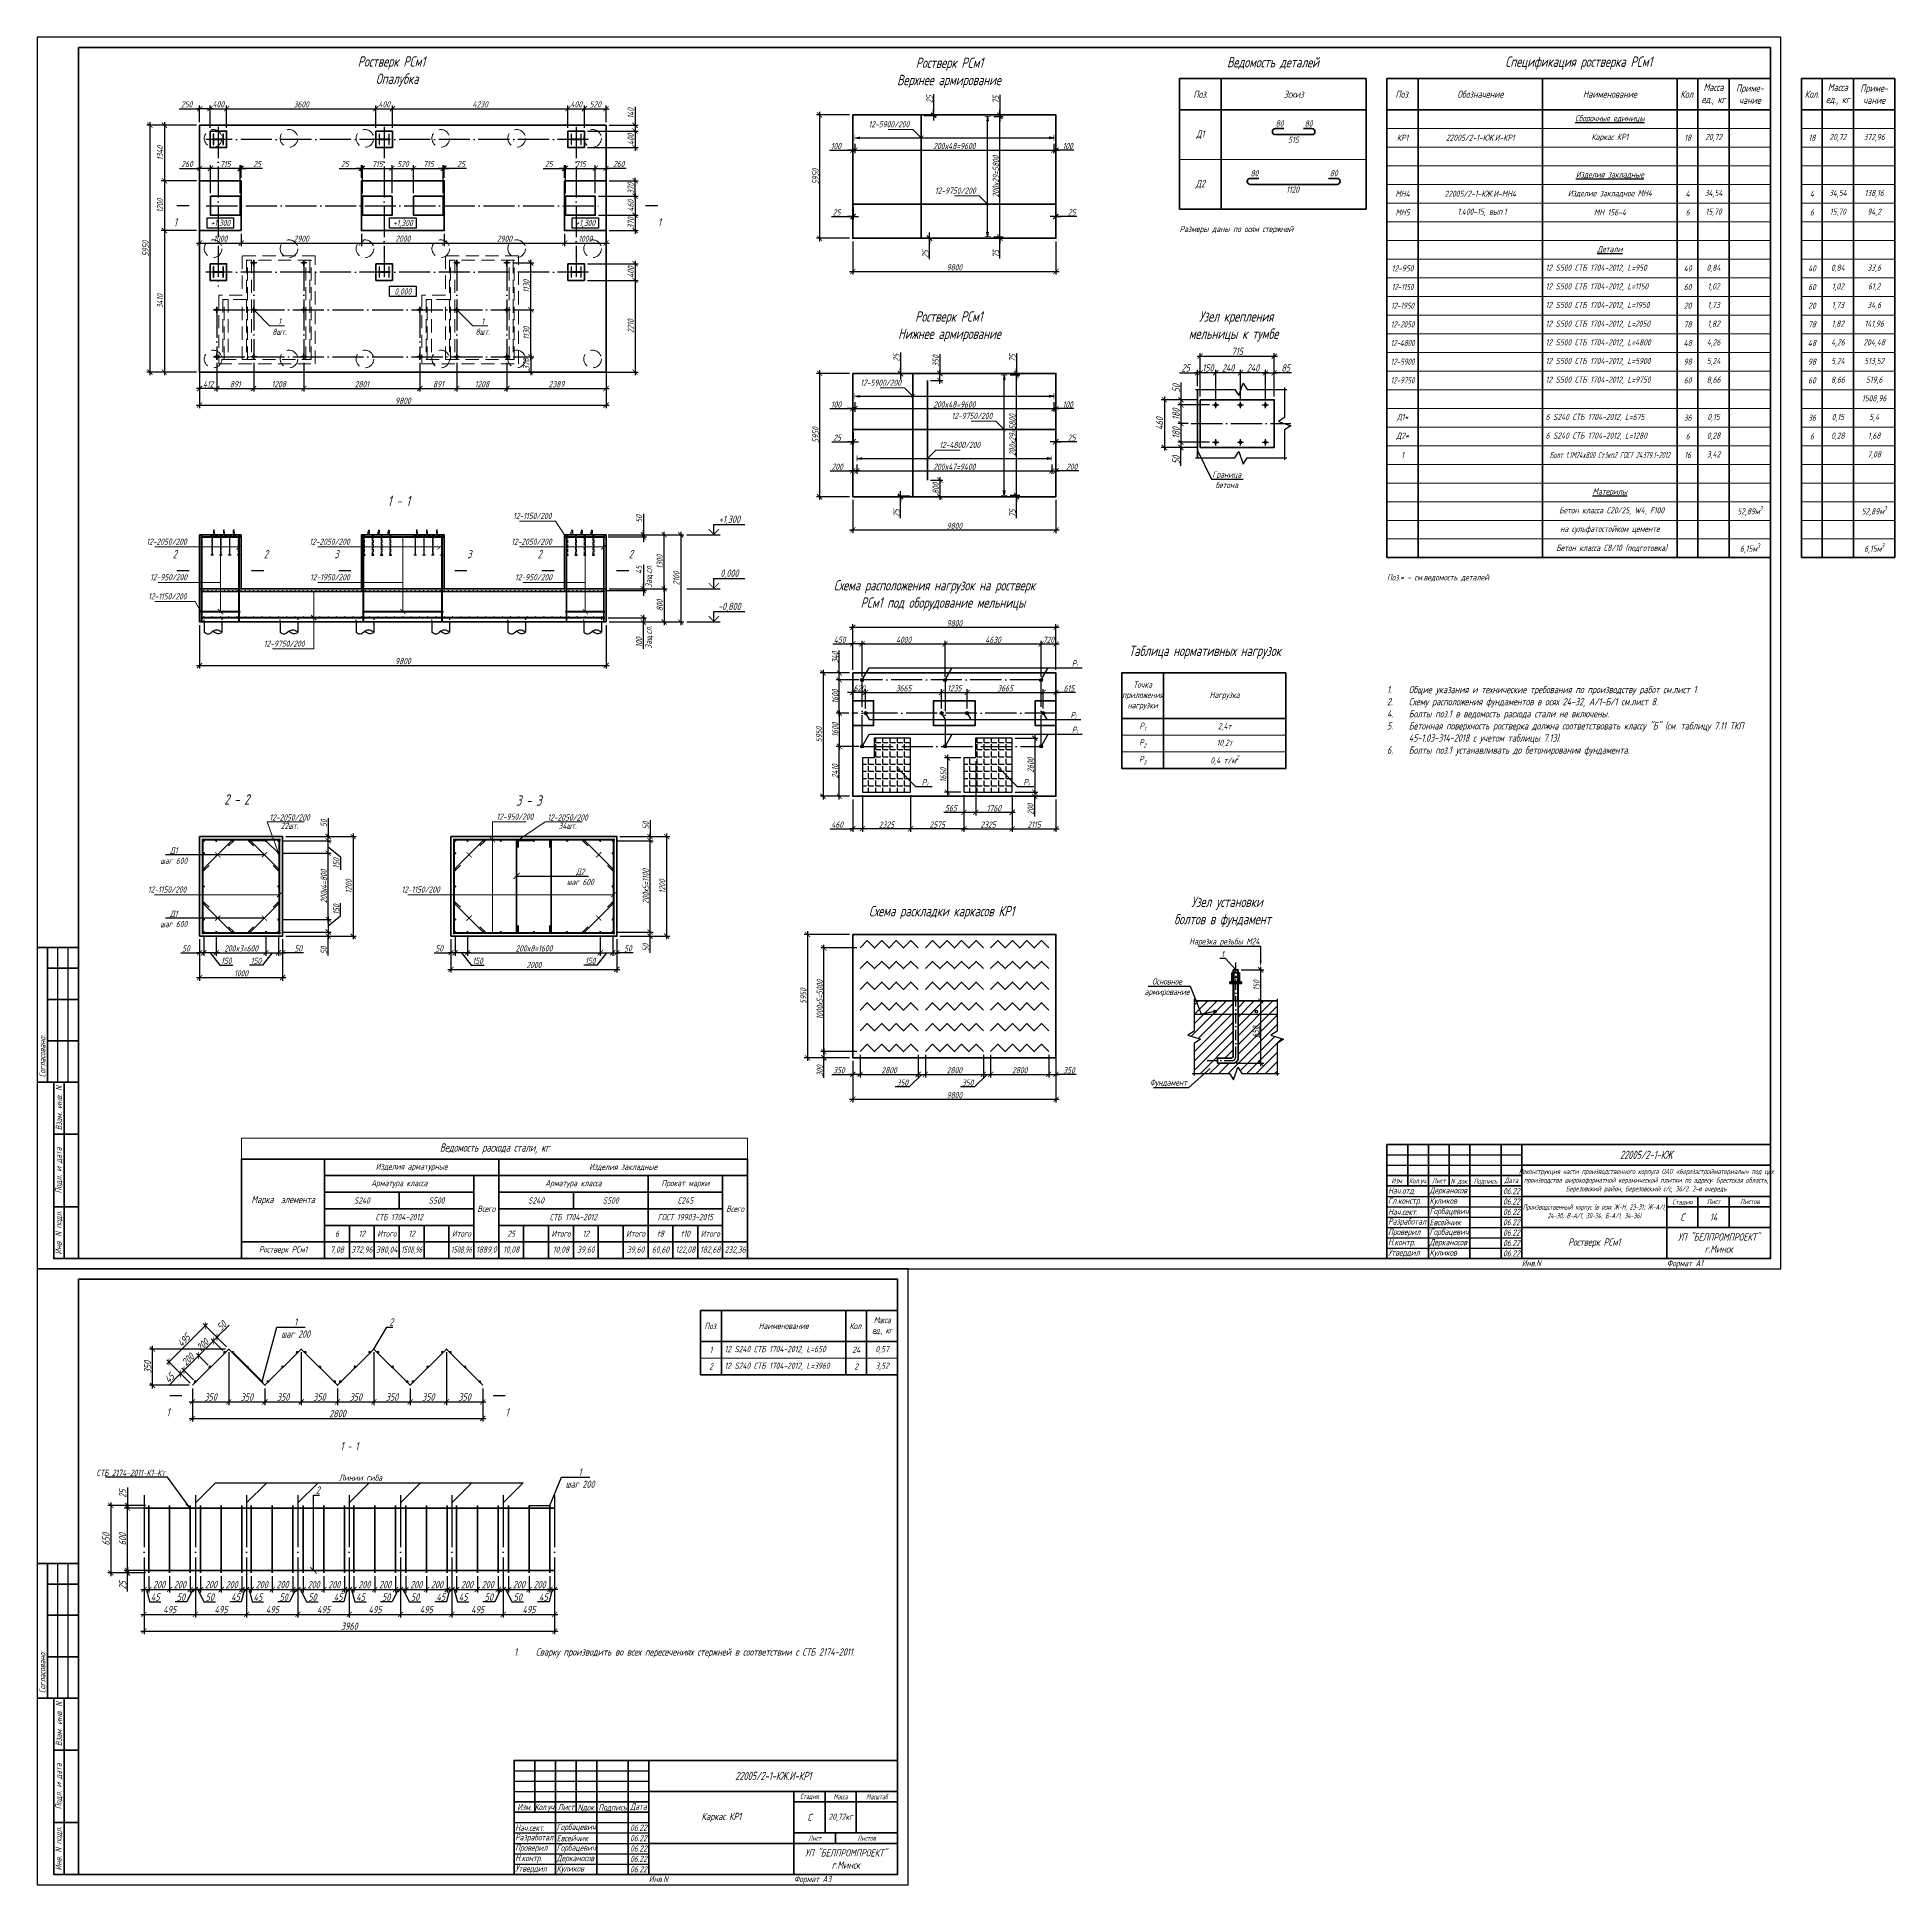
# Model space of a CAD drawing. Header units: millimetres. Extents: x 47215 to 48111, y -15059 to -14168.
import ezdxf
from ezdxf import colors
from ezdxf.entities.mleader import LeaderData, LeaderLine
from ezdxf.enums import TextEntityAlignment as Align
from ezdxf.math import Vec2, Vec3

# ---------------------------------------------------------------- set-up
doc = ezdxf.new("R2010")
doc.units = ezdxf.units.MM
for name, pattern in [('K5LT_BASIC', [0]), ('ОСЕВАЯ_КРУПНАЯ', [30, 25, -2.5, 0, -2.5]), ('ОСЕВАЯ_МЕЛКАЯ', [8, 5, -1.5, 0, -1.5]), ('ОСЕВАЯ_СРЕДНЯЯ', [19, 15, -2, 0, -2]), ('ЦЕНТР2', [28.575, 19.05, -3.175, 3.175, -3.175]), ('ШТРИХ_МЕЛКИЙ', [3, 1, -2]), ('ШТРИХ_СРЕДНИЙ', [5.5, 4, -1.5]), ('штриховая2', [9.525, 6.35, -3.175])]:
    doc.linetypes.add(name, pattern=pattern)
doc.layers.get('Defpoints').update_dxf_attribs({"color": 255})
for name, color, linetype, lineweight in [('!выноски_0.25', 185, 'Continuous', 25), ('!Текст', 7, 'Continuous', 25), ('-Descript-', 7, 'Continuous', 25), ('0.25', 7, 'Continuous', 25), ('Арматура', 214, 'Continuous', 53), ('Армирование', 5, 'Continuous', 60), ('Выноски', 7, 'Continuous', 25), ('Закладные', 94, 'Continuous', 50), ('Каркас', 164, 'Continuous', 50), ('Обозначения', 102, 'Continuous', 25), ('Основная', 134, 'Continuous', 60), ('Размер', 170, 'Continuous', 25), ('Размеры', 170, 'Continuous', 25), ('Ростверки', 26, 'Continuous', 53), ('Сваи', 146, 'Continuous', 50), ('Таблица', 250, 'Continuous', 25)]:
    doc.layers.add(name, color=color, linetype=linetype, lineweight=lineweight)
doc.layers.add('Колонны', color=7, linetype='Continuous', lineweight=60, true_color=0x0000d1)
doc.layers.add('Оси', color=1, linetype='ЦЕНТР2')
doc.layers.add('Системный слой', color=7, linetype='Continuous')
doc.styles.add('2.5', font='simplex.shx', dxfattribs={"width": 0.65, "oblique": 15, "height": 2.5})
doc.styles.add('3.0', font='simplex.shx', dxfattribs={"width": 0.7, "oblique": 15, "height": 3})
doc.styles.add('3.5', font='simplex.shx', dxfattribs={"width": 0.7, "oblique": 15, "height": 3.5})
doc.styles.add('4.0', font='simplex.shx', dxfattribs={"width": 0.7, "oblique": 15, "height": 4})
doc.styles.add('5.0', font='simplex.shx', dxfattribs={"width": 0.7, "oblique": 15, "height": 5})
doc.styles.add('knv_2.5', font='simplex.shx', dxfattribs={"width": 0.7, "oblique": 15, "height": 2.5})
doc.styles.add('knv_3', font='simplex.shx', dxfattribs={"width": 0.7, "oblique": 15, "height": 3})
doc.styles.add('knv_3.5', font='simplex.shx', dxfattribs={"width": 0.7, "oblique": 15, "height": 3.5})
doc.styles.add('SIMPLEX', font='simplex.shx', dxfattribs={"width": 0.7, "oblique": 15})
doc.styles.get("Standard").update_dxf_attribs({"font": 'arial.ttf'})
doc.styles.add('стиль1-3', font='simplex.shx', dxfattribs={"width": 0.7, "oblique": 15, "height": 3})
doc.linetypes.add('зигзаг', pattern='A,0.00254,-5.08,[131,ltypeshp.shx,S=5.08,R=0,X=-5.08,Y=0],-10.16,[131,ltypeshp.shx,S=5.08,R=180,X=5.08,Y=0],-5.08', length=20.32254)
doc.dimstyles.new('10-3', dxfattribs={"dimtxt": 3, "dimasz": 2.5, "dimexe": 1.5, "dimexo": 1.5, "dimgap": 0.6, "dimtad": 1, "dimdec": 0, "dimlfac": 10, "dimtxsty": '3.0', "dimblk": 'ARCHTICK', "dimcen": 2.5, "dimdle": 1.5, "dimadec": 0, "dimazin": 0, "dimtfac": 1, "dimtdec": 0, "dimtmove": 1, "dimatfit": 3, "dimldrblk": 'OPEN30', "dimfxl": 1.5, "dimarcsym": 0})
doc.dimstyles.new('100-3', dxfattribs={"dimtxt": 3, "dimasz": 2.5, "dimexe": 1.5, "dimexo": 1.5, "dimgap": 0.5, "dimtad": 1, "dimdec": 0, "dimlfac": 100, "dimrnd": 5, "dimtxsty": '3.0', "dimblk": 'ARCHTICK', "dimcen": 2.5, "dimdle": 1.5, "dimadec": 0, "dimazin": 0, "dimtfac": 1, "dimtdec": 0, "dimtmove": 1, "dimatfit": 3, "dimldrblk": 'OPEN30', "dimfxl": 1, "dimarcsym": 0})
doc.dimstyles.new('20-3', dxfattribs={"dimtxt": 3.5, "dimasz": 2.5, "dimexe": 1.5, "dimexo": 1.5, "dimgap": 0.6, "dimtad": 1, "dimdec": 0, "dimlfac": 20, "dimtxsty": '3.5', "dimblk": 'ARCHTICK', "dimcen": 2.5, "dimdle": 1.5, "dimadec": 0, "dimazin": 0, "dimtfac": 1, "dimtdec": 0, "dimtmove": 1, "dimatfit": 3, "dimldrblk": 'OPEN30', "dimfxl": 1.5, "dimarcsym": 0})
doc.dimstyles.new('25-3', dxfattribs={"dimtxt": 3.5, "dimasz": 2.5, "dimexe": 1.5, "dimexo": 1.5, "dimgap": 0.6, "dimtad": 1, "dimdec": 0, "dimlfac": 25, "dimtxsty": '3.5', "dimblk": 'ARCHTICK', "dimcen": 2.5, "dimdle": 1.5, "dimadec": 0, "dimazin": 0, "dimtfac": 1, "dimtdec": 0, "dimtmove": 1, "dimatfit": 3, "dimldrblk": 'OPEN30', "dimfxl": 1.5, "dimarcsym": 0})
doc.dimstyles.new('50-3', dxfattribs={"dimtxt": 3, "dimasz": 2.5, "dimexe": 1.5, "dimexo": 1.5, "dimgap": 0.6, "dimtad": 1, "dimdec": 0, "dimlfac": 50, "dimtxsty": '3.0', "dimblk": 'ARCHTICK', "dimcen": 2.5, "dimdle": 1.5, "dimadec": 0, "dimazin": 0, "dimtfac": 1, "dimtdec": 0, "dimtmove": 1, "dimatfit": 3, "dimldrblk": 'OPEN30', "dimfxl": 1.5, "dimarcsym": 0})
pattern_1 = [(225, (101154.56327, 1198632.10783), (0.112253201513, -0.112253201513), [])]
pattern_2 = [(225, (4017.23774, -97.80519), (0.1122532015, -0.1122532015), [])]
pattern_3 = [(225, (4021.23774, -91.81484), (0.1122532015, -0.1122532015), [])]
pattern_4 = [(225, (4021.23774, -99.81484), (0.1122532015, -0.1122532015), [])]
pattern_5 = [(225, (4021.23774, -107.81484), (0.1122532015, -0.1122532015), [])]
pattern_6 = [(225, (4021.23774, -83.81484), (0.1122532015, -0.1122532015), [])]
pattern_7 = [(225, (4021.23774, -75.81484), (0.1122532015, -0.1122532015), [])]
pattern_8 = [(225, (101162.56327, 1198632.10783), (0.112253201513, -0.112253201513), [])]
pattern_9 = [(225, (101170.56327, 1198632.10783), (0.112253201513, -0.112253201513), [])]
pattern_10 = [(225, (101178.56327, 1198632.10783), (0.112253201513, -0.112253201513), [])]
pattern_11 = [(225, (101275.78, 1198632.10783), (0.112253201513, -0.112253201513), [])]
pattern_12 = [(225, (101283.78, 1198632.10783), (0.112253201513, -0.112253201513), [])]
pattern_13 = [(225, (101331.78, 1198632.10783), (0.112253201513, -0.112253201513), [])]
pattern_14 = [(225, (101339.78, 1198632.10783), (0.112253201513, -0.112253201513), [])]
pattern_15 = [(225, (101291.78, 1198632.10783), (0.112253201513, -0.112253201513), [])]
pattern_16 = [(225, (101299.78, 1198632.10783), (0.112253201513, -0.112253201513), [])]
pattern_17 = [(225, (101307.78, 1198632.10783), (0.112253201513, -0.112253201513), [])]
pattern_18 = [(225, (101315.78, 1198632.10783), (0.112253201513, -0.112253201513), [])]
pattern_19 = [(225, (101323.78, 1198632.10783), (0.112253201513, -0.112253201513), [])]

msp = doc.modelspace()

# ---------------------------------------------------------------- texts
at = {"layer": '!выноски_0.25', "color": 7}
for s, insert, char_height, width, attachment_point, style in [('Изм.', (47871.235, -14719.277), 2.5, 10, 5, 'knv_2.5'), ('Кол.уч.', (47881.235, -14719.601), 2.5, 10, 5, 'knv_2.5'), ('Лист', (47891.235, -14719.277), 2.5, 10, 5, 'knv_2.5'), ('N док.', (47901.235, -14719.654), 2.5, 10, 5, 'knv_2.5'), ('Подпись', (47913.735, -14719.669), 2.5, 15, 5, 'knv_2.5'), ('Дата', (47926.235, -14719.277), 2.5, 10, 5, 'knv_2.5'), ('Нач.отд.', (47866.759, -14724.277), 3, 19.47662, 4, 'knv_3'), ('Гл.констр.', (47866.759, -14729.277), 3, 19.47662, 4, 'knv_3'), ('Дерканосов', (47886.759, -14724.277), 3, 19.47662, 4, 'knv_3'), ('Куликов', (47886.759, -14729.277), 3, 19.47662, 4, 'knv_3'), ('Стадия', (48008.735, -14729.64), 2.5, 15, 5, 'knv_2.5'), ('Лист', (48023.735, -14729.277), 2.5, 15, 5, 'knv_2.5'), ('Листов', (48041.235, -14729.277), 2.5, 20, 5, 'knv_2.5'), ('Разработал', (47866.759, -14739.277), 3, 19.47662, 4, 'knv_3'), ('Нач.сект.', (47866.759, -14734.277), 3, 19.47662, 4, 'knv_3'), ('Евсейчик', (47886.759, -14739.277), 3, 19.47662, 4, 'knv_3'), ('Горбацевич', (47886.759, -14734.277), 3, 19.47662, 4, 'knv_3'), ('Проверил', (47866.759, -14744.277), 3, 19.47662, 4, 'knv_3'), ('Горбацевич', (47886.759, -14744.277), 3, 19.47662, 4, 'knv_3'), ('УП "БЕЛПРОМПРОЕКТ" г.Минск', (48026.235, -14749.277), 3.5, 50, 5, 'knv_3.5'), ('Утвердил', (47866.759, -14754.277), 3, 19.47662, 4, 'knv_3'), ('Н.контр.', (47866.759, -14749.277), 3, 19.47662, 4, 'knv_3'), ('Дерканосов', (47886.759, -14749.277), 3, 19.47662, 4, 'knv_3'), ('Куликов', (47886.759, -14754.277), 3, 19.47662, 4, 'knv_3')]:
    msp.add_mtext(s, dxfattribs=dict(at, insert=insert, char_height=char_height, width=width, attachment_point=attachment_point, style=style))
at = {"layer": '!Текст', "color": 7, "style": '3.0', "oblique": 15, "width": 0.7}
for p in [(47931.235, -14760.477), (47510.235, -15057.477)]:
    msp.add_text('Инв.N', height=3, dxfattribs=at).set_placement(p)
at = {"layer": '!Текст', "color": 7, "lineweight": 30, "style": '4.0', "oblique": 15, "width": 0.7}
msp.add_text('1 - 1', height=4, dxfattribs=at).set_placement((47365.78, -14849.26), align=Align.CENTER)
at = {"layer": '!Текст', "lineweight": 30, "ltscale": 10, "char_height": 5, "attachment_point": 1}
for s, insert, width, style in [('\\pi4.48087;Ростверк РСм1\\P\\pi13.19699;Опалубка', (47365.376, -14176.996), 49.96816, '5.0'), ('\\pi9.74185;Ростверк РСм1\\P\\pi0.7594;Верхнее армирование', (47629.228, -14177.608), 60.49012, '5.0'), ('\\pi9.16407;Ростверк РСм1\\P\\pi0.93162;Нижнее армирование', (47629.522, -14299.955), 59.33456, '5.0'), ('\\pi6.05082;Узел крепления  \\P\\pi1.09508;мельницы к тумбе', (47769.566, -14299.955), 53.16147, '5.0'), ('\\pi1.00485;1 - 1', (47383.257, -14388.918), 16.68278, '4.0'), ('\\pi3.1565;Схема расположения нагрузок на ростверк \\P\\pi16.08034;РСм1 под оборудование мельницы', (47596.305, -14429.607), 126.38718, '5.0'), ('\\pi0.17439;2 - 2', (47305.257, -14532.881), 17.6, '4.0'), ('\\pi0.17439;3 - 3', (47446.015, -14533.392), 17.6, '4.0'), ('\\pi9.38885;Узел установки \\P\\pi1.04636;болтов в фундамент', (47762.519, -14582.251), 61.0042, '5.0'), ('\\pi0.84523;Схема раскладки каркасов КР1', (47615.569, -14586.723), 85.37788, '5.0')]:
    msp.add_mtext(s, dxfattribs=dict(at, insert=insert, width=width, style=style))
at = {"layer": '!Текст', "color": 7, "lineweight": 30, "char_height": 5, "attachment_point": 5, "style": '5.0'}
for s, insert, width in [('{\\C0;Ведомость деталей}', (47811.235, -14180.277), 90), ('{\\C0;Спецификация ростверка РСм1}', (47958.735, -14180.277), 185), ('{\\C0;Таблица нормативных нагрузок}', (47778.416, -14464.384), 80)]:
    msp.add_mtext(s, dxfattribs=dict(at, insert=insert, width=width))
at = {"layer": '!Текст', "char_height": 3.5, "attachment_point": 1, "style": '3.5'}
for s, insert, width in [('\\A1;\\pi-10.5,l10.5,t10.5;1.^IОбщие указания и технические требования по производству работ см.лист 1.\\P2.^IСхему расположения фундаментов в осях 24-32, А/1-Б/1 см.лист 8.\\P4.^IБолты поз.1 в ведомость расхода стали не включены.\\P{\\A0;5.^IБетонная поверхность ростверка должна соответствовать классу "Б" (см. таблицу 7.11 ТКП 45-1.03-314-2018 с учетом таблицы 7.13). }\\P6.^IБолты поз.1 устанавливать до бетонирования фундамента.', (47866.235, -14480.645), 185), ('\\pi-10.5,l10.5,t10.5;{\\W0.68;1.^IСварку производить во всех пересечениях стержней в соответствии с СТБ 2174-2011.}', (47445.235, -14944.721), 185.00006)]:
    msp.add_mtext(s, dxfattribs=dict(at, insert=insert, width=width))
at = {"layer": '!Текст', "color": 1, "lineweight": 30, "char_height": 4, "width": 120, "attachment_point": 5}
for s, insert, style in [('22005/2-1-КЖ', (47991.235, -14706.777), '3.5'), ('22005/2-1-КЖ.И-КР1', (47570.235, -15006.277), '4.0')]:
    msp.add_mtext(s, dxfattribs=dict(at, insert=insert, style=style))
at = {"layer": '!Текст', "color": 1, "lineweight": 25, "insert": (47991.235, -14719.277), "char_height": 2.5, "width": 120, "attachment_point": 5, "style": '2.5'}
msp.add_mtext('\\A1;{\\W0.7;\\C5;Реконструкция части производственного корпуса ОАО «Березастройматериалы» под цех производства широкоформатной керамической плитки по адресу: Брестская область, Березовский район, Березовский с/с, 36/2. 2-я очередь}', dxfattribs=at)
at = {"layer": '!Текст', "color": 7}
for s, insert, char_height, width, attachment_point, style in [('06.22', (47926.235, -14724.259), 3, 10, 5, '3.0'), ('06.22', (47926.235, -14729.259), 3, 10, 5, '3.0'), ('06.22', (47926.235, -14734.259), 3, 10, 5, '3.0'), ('06.22', (47926.235, -14739.259), 3, 10, 5, '3.0'), ('{\\C256;Производственный корпус (в осях Ж-Н, 23-31; Ж-А/1, 24-30; В-А/1, 30-34; Б-А/1, 34-36)\\H1.2381x; }', (47966.235, -14734.277), 2.5, 70, 5, '2.5'), ('C', (48008.735, -14736.777), 3.5, 15, 5, '3.5'), ('14', (48023.735, -14736.777), 3.5, 15, 5, '3.5'), ('06.22', (47926.235, -14744.259), 3, 10, 5, '3.0'), ('\\pt0.93335;{\\C0;Ростверк РСм1}', (47966.235, -14749.277), 3.5, 70, 5, '3.5'), ('06.22', (47926.235, -14749.259), 3, 10, 5, '3.0'), ('06.22', (47926.235, -14754.259), 3, 10, 5, '3.0'), ('Стадия', (47587.735, -15016.277), 2.5, 15, 5, '2.5'), ('Масса', (47602.735, -15016.277), 2.5, 15, 5, '2.5'), ('Масштаб', (47620.235, -15016.277), 2.5, 20, 5, '2.5'), ('Изм.', (47450.235, -15021.277), 3, 10, 5, '3.0'), ('{\\W0.67;Кол.уч.}', (47460.235, -15021.601), 3, 10, 5, '3.0'), ('Лист', (47470.235, -15021.277), 3, 10, 5, '3.0'), ('Nдок.', (47480.235, -15021.654), 3, 10, 5, '3.0'), ('Подпись', (47492.735, -15021.669), 3, 15, 5, '3.0'), ('Дата', (47505.235, -15021.277), 3, 10, 5, '3.0'), ('Каркас КР1', (47545.235, -15026.277), 3.5, 70, 5, '3.5'), ('С', (47587.735, -15026.277), 3.5, 15, 5, '3.5'), ('20,72кг', (47602.735, -15026.277), 3, 15, 5, '3.5'), ('Нач.сект.', (47445.759, -15031.277), 3, 19.47662, 4, '3.0'), ('Горбацевич', (47465.759, -15031.277), 3, 19.47662, 4, '3.0'), ('06.22', (47505.235, -15031.259), 3, 10, 5, '3.0'), ('Разработал', (47445.759, -15036.277), 3, 19.47662, 4, '3.0'), ('Проверил', (47445.759, -15041.277), 3, 19.47662, 4, '3.0'), ('Евсейчик', (47465.759, -15036.277), 3, 19.47662, 4, '3.0'), ('Горбацевич', (47465.759, -15041.277), 3, 19.47662, 4, '3.0'), ('06.22', (47505.235, -15036.259), 3, 10, 5, '3.0'), ('06.22', (47505.235, -15041.259), 3, 10, 5, '3.0'), ('Лист', (47590.235, -15036.277), 2.5, 20, 5, '2.5'), ('Листов', (47615.235, -15036.277), 2.5, 30, 5, '2.5'), ('Утвердил', (47445.759, -15051.277), 3, 19.47662, 4, '3.0'), ('Н.контр.', (47445.759, -15046.277), 3, 19.47662, 4, '3.0'), ('Дерканосов', (47465.759, -15046.277), 3, 19.47662, 4, '3.0'), ('Куликов', (47465.759, -15051.277), 3, 19.47662, 4, '3.0'), ('06.22', (47505.235, -15046.259), 3, 10, 5, '3.0'), ('06.22', (47505.235, -15051.259), 3, 10, 5, '3.0'), ('УП "БЕЛПРОМПРОЕКТ" г.Минск', (47605.235, -15046.277), 3.5, 50, 5, '3.5')]:
    msp.add_mtext(s, dxfattribs=dict(at, insert=insert, char_height=char_height, width=width, attachment_point=attachment_point, style=style))
at = {"layer": '-Descript-', "color": 7, "transparency": 33554638, "insert": (47866.235, -14426.777), "char_height": 3, "attachment_point": 1, "style": '3.0'}
msp.add_mtext_dynamic_manual_height_columns('Поз.* - см.ведомость деталей', width=75, gutter_width=1.75, heights=[0], dxfattribs=at)
at = {"style": '3.0', "oblique": 15, "width": 0.7}
for p in [(47812.538, -14210.897), (47826.533, -14210.897), (47800.438, -14234.897), (47838.633, -14234.897)]:
    msp.add_text('80', height=3, dxfattribs=at).set_placement(p)
for s, p in [('515', (47818.511, -14215.777)), ('1120', (47817.627, -14239.777))]:
    msp.add_text(s, height=3, dxfattribs=at).set_placement(p, align=Align.TOP_LEFT)
at = {"lineweight": 30, "style": 'SIMPLEX', "oblique": 15, "width": 0.7}
for s, p in [('+1,300', (47303.598, -14257.358)), ('+1,300', (47391.598, -14257.358)), ('+1,300', (47479.598, -14257.358)), ('0,000', (47391.598, -14290.413))]:
    msp.add_text(s, height=3, dxfattribs=at).set_placement(p, align=Align.MIDDLE_CENTER)
at = {"linetype": 'ByBlock', "lineweight": 25, "style": 'стиль1-3', "oblique": 15, "width": 0.7}
for s, p in [('Формат А1', (48001.235, -14760.477)), ('Формат А3', (47580.235, -15057.477))]:
    msp.add_text(s, height=3, dxfattribs=at).set_placement(p)
at = {"lineweight": 25, "style": '3.0', "oblique": 15, "width": 0.7}
msp.add_text('Линии гиба', height=3, dxfattribs=at).set_placement((47360.776, -14863.963))
at = {"color": 7, "lineweight": 25, "char_height": 3, "attachment_point": 5, "rotation": 90}
for s, insert, width, style in [('Согласовано:', (47217.735, -14659.228), 19.9913, 'knv_3'), ('Взам. инв. N', (47225.735, -14684.272), 24.9913, 'knv_3'), ('Подл. и дата', (47225.735, -14714.272), 34.9913, 'knv_3'), ('Инв. N подл.', (47225.735, -14744.272), 24.9913, 'knv_3'), ('Согласовано:', (47217.735, -14956.228), 19.9913, '3.0'), ('Взам. инв. N', (47225.735, -14981.272), 24.9913, '3.0'), ('Подл. и дата', (47225.735, -15011.272), 34.9913, '3.0'), ('Инв. N подл.', (47225.735, -15041.272), 24.9913, '3.0')]:
    msp.add_mtext(s, dxfattribs=dict(at, insert=insert, width=width, style=style))
at = {"layer": '0.25', "insert": (47766.235, -14258.777), "char_height": 3, "width": 90, "attachment_point": 1, "style": '3.0'}
msp.add_mtext('Размеры даны по осям стержней ', dxfattribs=at)
at = {"layer": 'Выноски', "lineweight": 30, "style": '3.0', "oblique": 15, "width": 0.7}
for p in [(47282.598, -14255.058), (47279.11, -14828.887)]:
    msp.add_text('1', height=4, dxfattribs=at).set_placement(p, align=Align.TOP_RIGHT)
for p in [(47514.598, -14255.058), (47441.11, -14828.887)]:
    msp.add_text('1', height=4, dxfattribs=at).set_placement(p, align=Align.TOP_LEFT)
for s, p in [('2', (47282.598, -14419.08)), ('3', (47360.598, -14419.08)), ('2', (47458.598, -14419.08))]:
    msp.add_text(s, height=4, dxfattribs=at).set_placement(p, align=Align.RIGHT)
for s, p in [('2', (47324.598, -14419.08)), ('3', (47422.598, -14419.08)), ('2', (47500.598, -14419.08))]:
    msp.add_text(s, height=4, dxfattribs=at).set_placement(p)
at = {"layer": 'Размер', "color": 5, "lineweight": 25, "char_height": 3, "attachment_point": 2, "rotation": 90, "style": 'SIMPLEX'}
for insert in [(47508.598, -14427.723), (47508.598, -14457.164)]:
    msp.add_mtext_dynamic_manual_height_columns('Защ.сл.', width=11.35027, gutter_width=68.4, heights=[0], dxfattribs=dict(at, insert=insert))

# ---------------------------------------------------------------- blocks, each defined once
blk = doc.blocks.new('_ArchTick')
at = {"color": 0, "linetype": 'ByBlock', "const_width": 0.15}
blk.add_lwpolyline([(-0.5, -0.5), (0.5, 0.5)], dxfattribs=at)
blk = doc.blocks.new('*D21')
at = {"layer": 'Defpoints', "color": 0, "transparency": 16777216}
for p in [(47293.6, -14261.06), (47313.6, -14261.06), (47313.6, -14267.06)]:
    blk.add_point(p, dxfattribs=at)
at = {"layer": 'Размер', "color": 0, "lineweight": -2, "transparency": 16777216}
for p, q in [((47293.6, -14262.56), (47293.6, -14268.56)), ((47313.6, -14262.56), (47313.6, -14268.56)), ((47292.1, -14267.06), (47315.1, -14267.06))]:
    blk.add_line(p, q, dxfattribs=at)
at = {"layer": 'Размер', "color": 0, "lineweight": -2, "transparency": 16777216, "xscale": 2.5, "yscale": 2.5, "zscale": 2.5, "rotation": 180}
blk.add_blockref('_ArchTick', (47293.6, -14267.06), dxfattribs=at)
at = {"layer": 'Размер', "color": 0, "lineweight": -2, "transparency": 16777216, "xscale": 2.5, "yscale": 2.5, "zscale": 2.5}
blk.add_blockref('_ArchTick', (47313.6, -14267.06), dxfattribs=at)
at = {"layer": 'Размер', "color": 0, "lineweight": 25, "transparency": 16777216, "insert": (47303.6, -14264.96), "char_height": 3, "attachment_point": 5, "style": '3.0'}
blk.add_mtext('1000', dxfattribs=at)
blk = doc.blocks.new('_Open30')
at = {"color": 0, "linetype": 'ByBlock', "lineweight": -2}
for p, q in [((-1, 0.27), (0, 0)), ((0, 0), (-1, -0.27)), ((0, 0), (-1, 0))]:
    blk.add_line(p, q, dxfattribs=at)
blk = doc.blocks.new('*D22')
at = {"layer": 'Defpoints', "color": 0, "transparency": 16777216}
for p in [(47313.6, -14261.06), (47371.6, -14261.06), (47371.6, -14267.06)]:
    blk.add_point(p, dxfattribs=at)
at = {"layer": 'Размер', "color": 0, "lineweight": -2, "transparency": 16777216}
for p, q in [((47313.6, -14262.56), (47313.6, -14268.56)), ((47371.6, -14262.56), (47371.6, -14268.56)), ((47312.1, -14267.06), (47373.1, -14267.06))]:
    blk.add_line(p, q, dxfattribs=at)
at = {"layer": 'Размер', "color": 0, "lineweight": -2, "transparency": 16777216, "xscale": 2.5, "yscale": 2.5, "zscale": 2.5, "rotation": 180}
blk.add_blockref('_ArchTick', (47313.6, -14267.06), dxfattribs=at)
at = {"layer": 'Размер', "color": 0, "lineweight": -2, "transparency": 16777216, "xscale": 2.5, "yscale": 2.5, "zscale": 2.5}
blk.add_blockref('_ArchTick', (47371.6, -14267.06), dxfattribs=at)
at = {"layer": 'Размер', "color": 0, "lineweight": 25, "transparency": 16777216, "insert": (47342.6, -14264.96), "char_height": 3, "attachment_point": 5, "style": '3.0'}
blk.add_mtext('2900', dxfattribs=at)
blk = doc.blocks.new('*D23')
at = {"layer": 'Defpoints', "color": 0, "transparency": 16777216}
for p in [(47371.6, -14261.06), (47411.6, -14261.06), (47411.6, -14267.06)]:
    blk.add_point(p, dxfattribs=at)
at = {"layer": 'Размер', "color": 0, "lineweight": -2, "transparency": 16777216}
for p, q in [((47371.6, -14262.56), (47371.6, -14268.56)), ((47411.6, -14262.56), (47411.6, -14268.56)), ((47370.1, -14267.06), (47413.1, -14267.06))]:
    blk.add_line(p, q, dxfattribs=at)
at = {"layer": 'Размер', "color": 0, "lineweight": -2, "transparency": 16777216, "xscale": 2.5, "yscale": 2.5, "zscale": 2.5, "rotation": 180}
blk.add_blockref('_ArchTick', (47371.6, -14267.06), dxfattribs=at)
at = {"layer": 'Размер', "color": 0, "lineweight": -2, "transparency": 16777216, "xscale": 2.5, "yscale": 2.5, "zscale": 2.5}
blk.add_blockref('_ArchTick', (47411.6, -14267.06), dxfattribs=at)
at = {"layer": 'Размер', "color": 0, "lineweight": 25, "transparency": 16777216, "insert": (47391.6, -14264.96), "char_height": 3, "attachment_point": 5, "style": '3.0'}
blk.add_mtext('2000', dxfattribs=at)
blk = doc.blocks.new('*D24')
at = {"layer": 'Defpoints', "color": 0, "transparency": 16777216}
for p in [(47411.6, -14261.06), (47469.6, -14261.06), (47469.6, -14267.06)]:
    blk.add_point(p, dxfattribs=at)
at = {"layer": 'Размер', "color": 0, "lineweight": -2, "transparency": 16777216}
for p, q in [((47411.6, -14262.56), (47411.6, -14268.56)), ((47469.6, -14262.56), (47469.6, -14268.56)), ((47410.1, -14267.06), (47471.1, -14267.06))]:
    blk.add_line(p, q, dxfattribs=at)
at = {"layer": 'Размер', "color": 0, "lineweight": -2, "transparency": 16777216, "xscale": 2.5, "yscale": 2.5, "zscale": 2.5, "rotation": 180}
blk.add_blockref('_ArchTick', (47411.6, -14267.06), dxfattribs=at)
at = {"layer": 'Размер', "color": 0, "lineweight": -2, "transparency": 16777216, "xscale": 2.5, "yscale": 2.5, "zscale": 2.5}
blk.add_blockref('_ArchTick', (47469.6, -14267.06), dxfattribs=at)
at = {"layer": 'Размер', "color": 0, "lineweight": 25, "transparency": 16777216, "insert": (47440.6, -14264.96), "char_height": 3, "attachment_point": 5, "style": '3.0'}
blk.add_mtext('2900', dxfattribs=at)
blk = doc.blocks.new('*U14')
at = {"color": 0, "linetype": 'ByBlock', "lineweight": -2}
blk.add_lwpolyline([(-124.5, 123), (124.5, 123), (124.5, 111), (20, 111, 0.4142136), (4, 95), (4, -95, 0.4142136), (20, -111), (124.5, -111), (124.5, -123), (-124.5, -123), (-124.5, -111), (-20, -111, 0.4142136), (-4, -95), (-4, 95, 0.4142136), (-20, 111), (-124.5, 111)], format="xyb", close=True, dxfattribs=at)
blk = doc.blocks.new('*D25')
at = {"layer": 'Defpoints', "color": 0, "transparency": 16777216}
for p in [(47313.6, -14231.06), (47313.1, -14244.46), (47313.6, -14237.06)]:
    blk.add_point(p, dxfattribs=at)
at = {"layer": 'Размер', "color": 0, "lineweight": -2, "transparency": 16777216}
for p, q in [((47313.1, -14231.06), (47310.6, -14231.06)), ((47313.1, -14242.96), (47313.1, -14229.56)), ((47313.1, -14231.06), (47313.6, -14231.06)), ((47313.1, -14231.06), (47313.6, -14231.06)), ((47313.6, -14235.56), (47313.6, -14229.56)), ((47313.6, -14231.06), (47316.1, -14231.06)), ((47323.87, -14231.06), (47313.6, -14231.06))]:
    blk.add_line(p, q, dxfattribs=at)
at = {"layer": 'Размер', "color": 0, "lineweight": -2, "transparency": 16777216, "xscale": 2.5, "yscale": 2.5, "zscale": 2.5}
blk.add_blockref('_ArchTick', (47313.1, -14231.06), dxfattribs=at)
at = {"layer": 'Размер', "color": 0, "lineweight": -2, "transparency": 16777216, "xscale": 2.5, "yscale": 2.5, "zscale": 2.5, "rotation": 180}
blk.add_blockref('_ArchTick', (47313.6, -14231.06), dxfattribs=at)
at = {"layer": 'Размер', "color": 0, "lineweight": 25, "transparency": 16777216, "insert": (47321.26, -14228.96), "char_height": 3, "attachment_point": 5, "style": '3.0'}
blk.add_mtext('25', dxfattribs=at)
blk = doc.blocks.new('*D26')
at = {"layer": 'Defpoints', "color": 0, "transparency": 16777216}
for p in [(47298.8, -14231.06), (47298.8, -14244.46), (47313.1, -14244.46)]:
    blk.add_point(p, dxfattribs=at)
at = {"layer": 'Размер', "color": 0, "lineweight": -2, "transparency": 16777216}
for p, q in [((47314.6, -14231.06), (47297.3, -14231.06)), ((47298.8, -14242.96), (47298.8, -14229.56)), ((47313.1, -14242.96), (47313.1, -14229.56))]:
    blk.add_line(p, q, dxfattribs=at)
at = {"layer": 'Размер', "color": 0, "lineweight": -2, "transparency": 16777216, "xscale": 2.5, "yscale": 2.5, "zscale": 2.5, "rotation": 180}
blk.add_blockref('_ArchTick', (47298.8, -14231.06), dxfattribs=at)
at = {"layer": 'Размер', "color": 0, "lineweight": -2, "transparency": 16777216, "xscale": 2.5, "yscale": 2.5, "zscale": 2.5}
blk.add_blockref('_ArchTick', (47313.1, -14231.06), dxfattribs=at)
at = {"layer": 'Размер', "color": 0, "lineweight": 25, "transparency": 16777216, "insert": (47305.95, -14228.96), "char_height": 3, "attachment_point": 5, "style": '3.0'}
blk.add_mtext('715', dxfattribs=at)
blk = doc.blocks.new('*D27')
at = {"layer": 'Defpoints', "color": 0, "transparency": 16777216}
for p in [(47293.6, -14231.06), (47293.6, -14237.06), (47298.8, -14244.46)]:
    blk.add_point(p, dxfattribs=at)
at = {"layer": 'Размер', "color": 0, "lineweight": -2, "transparency": 16777216}
for p, q in [((47283.9, -14231.06), (47293.6, -14231.06)), ((47300.3, -14231.06), (47292.1, -14231.06)), ((47293.6, -14235.56), (47293.6, -14229.56)), ((47298.8, -14242.96), (47298.8, -14229.56))]:
    blk.add_line(p, q, dxfattribs=at)
at = {"layer": 'Размер', "color": 0, "lineweight": -2, "transparency": 16777216, "xscale": 2.5, "yscale": 2.5, "zscale": 2.5, "rotation": 180}
blk.add_blockref('_ArchTick', (47293.6, -14231.06), dxfattribs=at)
at = {"layer": 'Размер', "color": 0, "lineweight": -2, "transparency": 16777216, "xscale": 2.5, "yscale": 2.5, "zscale": 2.5}
blk.add_blockref('_ArchTick', (47298.8, -14231.06), dxfattribs=at)
at = {"layer": 'Размер', "color": 0, "lineweight": 25, "transparency": 16777216, "insert": (47287.48, -14228.96), "char_height": 3, "attachment_point": 5, "style": '3.0'}
blk.add_mtext('260', dxfattribs=at)
blk = doc.blocks.new('*D28')
at = {"layer": 'Defpoints', "color": 0, "transparency": 16777216}
for p in [(47293.6, -14210.26), (47276.6, -14237.06), (47293.6, -14237.06)]:
    blk.add_point(p, dxfattribs=at)
at = {"layer": 'Размер', "color": 0, "lineweight": -2, "transparency": 16777216}
for p, q in [((47276.6, -14208.76), (47276.6, -14238.56)), ((47292.1, -14210.26), (47275.1, -14210.26)), ((47292.1, -14237.06), (47275.1, -14237.06))]:
    blk.add_line(p, q, dxfattribs=at)
at = {"layer": 'Размер', "color": 0, "lineweight": -2, "transparency": 16777216, "xscale": 2.5, "yscale": 2.5, "zscale": 2.5}
for p, rotation in [((47276.6, -14210.26), 90), ((47276.6, -14237.06), 270)]:
    blk.add_blockref('_ArchTick', p, dxfattribs=dict(at, rotation=rotation))
at = {"layer": 'Размер', "color": 0, "lineweight": 25, "transparency": 16777216, "insert": (47274.5, -14223.66), "char_height": 3, "attachment_point": 5, "rotation": 90, "style": '3.0'}
blk.add_mtext('1340', dxfattribs=at)
blk = doc.blocks.new('*D29')
at = {"layer": 'Defpoints', "color": 0, "transparency": 16777216}
for p in [(47293.6, -14237.06), (47276.6, -14261.06), (47293.6, -14261.06)]:
    blk.add_point(p, dxfattribs=at)
at = {"layer": 'Размер', "color": 0, "lineweight": -2, "transparency": 16777216}
for p, q in [((47276.6, -14235.56), (47276.6, -14262.56)), ((47292.1, -14237.06), (47275.1, -14237.06)), ((47292.1, -14261.06), (47275.1, -14261.06))]:
    blk.add_line(p, q, dxfattribs=at)
at = {"layer": 'Размер', "color": 0, "lineweight": -2, "transparency": 16777216, "xscale": 2.5, "yscale": 2.5, "zscale": 2.5}
for p, rotation in [((47276.6, -14237.06), 90), ((47276.6, -14261.06), 270)]:
    blk.add_blockref('_ArchTick', p, dxfattribs=dict(at, rotation=rotation))
at = {"layer": 'Размер', "color": 0, "lineweight": 25, "transparency": 16777216, "insert": (47274.5, -14249.06), "char_height": 3, "attachment_point": 5, "rotation": 90, "style": '3.0'}
blk.add_mtext('1200', dxfattribs=at)
blk = doc.blocks.new('*D30')
at = {"layer": 'Defpoints', "color": 0, "transparency": 16777216}
for p in [(47293.6, -14261.06), (47276.6, -14329.26), (47293.6, -14329.26)]:
    blk.add_point(p, dxfattribs=at)
at = {"layer": 'Размер', "color": 0, "lineweight": -2, "transparency": 16777216}
for p, q in [((47292.1, -14261.06), (47275.1, -14261.06)), ((47276.6, -14259.56), (47276.6, -14330.76)), ((47292.1, -14329.26), (47275.1, -14329.26))]:
    blk.add_line(p, q, dxfattribs=at)
at = {"layer": 'Размер', "color": 0, "lineweight": -2, "transparency": 16777216, "xscale": 2.5, "yscale": 2.5, "zscale": 2.5}
for p, rotation in [((47276.6, -14261.06), 90), ((47276.6, -14329.26), 270)]:
    blk.add_blockref('_ArchTick', p, dxfattribs=dict(at, rotation=rotation))
at = {"layer": 'Размер', "color": 0, "lineweight": 25, "transparency": 16777216, "insert": (47274.5, -14295.16), "char_height": 3, "attachment_point": 5, "rotation": 90, "style": '3.0'}
blk.add_mtext('3410', dxfattribs=at)
blk = doc.blocks.new('*D31')
at = {"layer": 'Defpoints', "color": 0, "transparency": 16777216}
for p in [(47293.6, -14210.26), (47269.6, -14329.26), (47293.6, -14329.26)]:
    blk.add_point(p, dxfattribs=at)
at = {"layer": 'Размер', "color": 0, "lineweight": -2, "transparency": 16777216}
for p, q in [((47269.6, -14208.76), (47269.6, -14330.76)), ((47292.1, -14210.26), (47268.1, -14210.26)), ((47292.1, -14329.26), (47268.1, -14329.26))]:
    blk.add_line(p, q, dxfattribs=at)
at = {"layer": 'Размер', "color": 0, "lineweight": -2, "transparency": 16777216, "xscale": 2.5, "yscale": 2.5, "zscale": 2.5}
for p, rotation in [((47269.6, -14210.26), 90), ((47269.6, -14329.26), 270)]:
    blk.add_blockref('_ArchTick', p, dxfattribs=dict(at, rotation=rotation))
at = {"layer": 'Размер', "color": 0, "lineweight": 25, "transparency": 16777216, "insert": (47267.5, -14269.76), "char_height": 3, "attachment_point": 5, "rotation": 90, "style": '3.0'}
blk.add_mtext('5950', dxfattribs=at)
blk = doc.blocks.new('*D32')
at = {"layer": 'Defpoints', "color": 0, "transparency": 16777216}
for p in [(47293.6, -14202.26), (47293.6, -14210.26), (47298.6, -14213.06)]:
    blk.add_point(p, dxfattribs=at)
at = {"layer": 'Размер', "color": 0, "lineweight": -2, "transparency": 16777216}
for p, q in [((47283.73, -14202.26), (47293.6, -14202.26)), ((47300.1, -14202.26), (47292.1, -14202.26)), ((47293.6, -14208.76), (47293.6, -14200.76)), ((47298.6, -14211.56), (47298.6, -14200.76))]:
    blk.add_line(p, q, dxfattribs=at)
at = {"layer": 'Размер', "color": 0, "lineweight": -2, "transparency": 16777216, "xscale": 2.5, "yscale": 2.5, "zscale": 2.5, "rotation": 180}
blk.add_blockref('_ArchTick', (47293.6, -14202.26), dxfattribs=at)
at = {"layer": 'Размер', "color": 0, "lineweight": -2, "transparency": 16777216, "xscale": 2.5, "yscale": 2.5, "zscale": 2.5}
blk.add_blockref('_ArchTick', (47298.6, -14202.26), dxfattribs=at)
at = {"layer": 'Размер', "color": 0, "lineweight": 25, "transparency": 16777216, "insert": (47287.31, -14200.16), "char_height": 3, "attachment_point": 5, "style": '3.0'}
blk.add_mtext('250', dxfattribs=at)
blk = doc.blocks.new('*D33')
at = {"layer": 'Defpoints', "color": 0, "transparency": 16777216}
for p in [(47378.6, -14202.26), (47306.6, -14213.06), (47378.6, -14213.06)]:
    blk.add_point(p, dxfattribs=at)
at = {"layer": 'Размер', "color": 0, "lineweight": -2, "transparency": 16777216}
for p, q in [((47305.1, -14202.26), (47380.1, -14202.26)), ((47306.6, -14211.56), (47306.6, -14200.76)), ((47378.6, -14211.56), (47378.6, -14200.76))]:
    blk.add_line(p, q, dxfattribs=at)
at = {"layer": 'Размер', "color": 0, "lineweight": -2, "transparency": 16777216, "xscale": 2.5, "yscale": 2.5, "zscale": 2.5, "rotation": 180}
blk.add_blockref('_ArchTick', (47306.6, -14202.26), dxfattribs=at)
at = {"layer": 'Размер', "color": 0, "lineweight": -2, "transparency": 16777216, "xscale": 2.5, "yscale": 2.5, "zscale": 2.5}
blk.add_blockref('_ArchTick', (47378.6, -14202.26), dxfattribs=at)
at = {"layer": 'Размер', "color": 0, "lineweight": 25, "transparency": 16777216, "insert": (47342.6, -14200.16), "char_height": 3, "attachment_point": 5, "style": '3.0'}
blk.add_mtext('3600', dxfattribs=at)
blk = doc.blocks.new('*D34')
at = {"layer": 'Defpoints', "color": 0, "transparency": 16777216}
for p in [(47471.2, -14202.26), (47386.6, -14213.06), (47471.2, -14213.06)]:
    blk.add_point(p, dxfattribs=at)
at = {"layer": 'Размер', "color": 0, "lineweight": -2, "transparency": 16777216}
for p, q in [((47385.1, -14202.26), (47472.7, -14202.26)), ((47386.6, -14211.56), (47386.6, -14200.76)), ((47471.2, -14211.56), (47471.2, -14200.76))]:
    blk.add_line(p, q, dxfattribs=at)
at = {"layer": 'Размер', "color": 0, "lineweight": -2, "transparency": 16777216, "xscale": 2.5, "yscale": 2.5, "zscale": 2.5, "rotation": 180}
blk.add_blockref('_ArchTick', (47386.6, -14202.26), dxfattribs=at)
at = {"layer": 'Размер', "color": 0, "lineweight": -2, "transparency": 16777216, "xscale": 2.5, "yscale": 2.5, "zscale": 2.5}
blk.add_blockref('_ArchTick', (47471.2, -14202.26), dxfattribs=at)
at = {"layer": 'Размер', "color": 0, "lineweight": 25, "transparency": 16777216, "insert": (47428.9, -14200.16), "char_height": 3, "attachment_point": 5, "style": '3.0'}
blk.add_mtext('4230', dxfattribs=at)
blk = doc.blocks.new('*D35')
at = {"layer": 'Defpoints', "color": 0, "transparency": 16777216}
for p in [(47489.6, -14202.26), (47479.2, -14213.06), (47489.6, -14210.26)]:
    blk.add_point(p, dxfattribs=at)
at = {"layer": 'Размер', "color": 0, "lineweight": -2, "transparency": 16777216}
for p, q in [((47477.7, -14202.26), (47491.1, -14202.26)), ((47479.2, -14211.56), (47479.2, -14200.76)), ((47489.6, -14208.76), (47489.6, -14200.76))]:
    blk.add_line(p, q, dxfattribs=at)
at = {"layer": 'Размер', "color": 0, "lineweight": -2, "transparency": 16777216, "xscale": 2.5, "yscale": 2.5, "zscale": 2.5, "rotation": 180}
blk.add_blockref('_ArchTick', (47479.2, -14202.26), dxfattribs=at)
at = {"layer": 'Размер', "color": 0, "lineweight": -2, "transparency": 16777216, "xscale": 2.5, "yscale": 2.5, "zscale": 2.5}
blk.add_blockref('_ArchTick', (47489.6, -14202.26), dxfattribs=at)
at = {"layer": 'Размер', "color": 0, "lineweight": 25, "transparency": 16777216, "insert": (47484.4, -14200.16), "char_height": 3, "attachment_point": 5, "style": '3.0'}
blk.add_mtext('520', dxfattribs=at)
blk = doc.blocks.new('*D36')
at = {"layer": 'Defpoints', "color": 0, "transparency": 16777216}
for p in [(47293.6, -14329.26), (47489.6, -14329.26), (47489.6, -14345.22)]:
    blk.add_point(p, dxfattribs=at)
at = {"layer": 'Размер', "color": 0, "lineweight": -2, "transparency": 16777216}
for p, q in [((47293.6, -14330.76), (47293.6, -14346.72)), ((47489.6, -14330.76), (47489.6, -14346.72)), ((47292.1, -14345.22), (47491.1, -14345.22))]:
    blk.add_line(p, q, dxfattribs=at)
at = {"layer": 'Размер', "color": 0, "lineweight": -2, "transparency": 16777216, "xscale": 2.5, "yscale": 2.5, "zscale": 2.5, "rotation": 180}
blk.add_blockref('_ArchTick', (47293.6, -14345.22), dxfattribs=at)
at = {"layer": 'Размер', "color": 0, "lineweight": -2, "transparency": 16777216, "xscale": 2.5, "yscale": 2.5, "zscale": 2.5}
blk.add_blockref('_ArchTick', (47489.6, -14345.22), dxfattribs=at)
at = {"layer": 'Размер', "color": 0, "lineweight": 25, "transparency": 16777216, "insert": (47391.6, -14343.12), "char_height": 3, "attachment_point": 5, "style": '3.0'}
blk.add_mtext('9800', dxfattribs=at)
blk = doc.blocks.new('*D37')
at = {"layer": 'Defpoints', "color": 0, "transparency": 16777216}
for p in [(47469.6, -14231.06), (47469.6, -14237.06), (47470.1, -14244.46)]:
    blk.add_point(p, dxfattribs=at)
at = {"layer": 'Размер', "color": 0, "lineweight": -2, "transparency": 16777216}
for p, q in [((47459.33, -14231.06), (47469.6, -14231.06)), ((47469.6, -14231.06), (47467.1, -14231.06)), ((47469.6, -14235.56), (47469.6, -14229.56)), ((47470.1, -14231.06), (47469.6, -14231.06)), ((47470.1, -14231.06), (47469.6, -14231.06)), ((47470.1, -14242.96), (47470.1, -14229.56)), ((47470.1, -14231.06), (47472.6, -14231.06))]:
    blk.add_line(p, q, dxfattribs=at)
at = {"layer": 'Размер', "color": 0, "lineweight": -2, "transparency": 16777216, "xscale": 2.5, "yscale": 2.5, "zscale": 2.5}
blk.add_blockref('_ArchTick', (47469.6, -14231.06), dxfattribs=at)
at = {"layer": 'Размер', "color": 0, "lineweight": -2, "transparency": 16777216, "xscale": 2.5, "yscale": 2.5, "zscale": 2.5, "rotation": 180}
blk.add_blockref('_ArchTick', (47470.1, -14231.06), dxfattribs=at)
at = {"layer": 'Размер', "color": 0, "lineweight": 25, "transparency": 16777216, "insert": (47461.93, -14228.96), "char_height": 3, "attachment_point": 5, "style": '3.0'}
blk.add_mtext('25', dxfattribs=at)
blk = doc.blocks.new('*D38')
at = {"layer": 'Defpoints', "color": 0, "transparency": 16777216}
for p in [(47484.4, -14231.06), (47470.1, -14244.46), (47484.4, -14244.46)]:
    blk.add_point(p, dxfattribs=at)
at = {"layer": 'Размер', "color": 0, "lineweight": -2, "transparency": 16777216}
for p, q in [((47468.6, -14231.06), (47485.9, -14231.06)), ((47470.1, -14242.96), (47470.1, -14229.56)), ((47484.4, -14242.96), (47484.4, -14229.56))]:
    blk.add_line(p, q, dxfattribs=at)
at = {"layer": 'Размер', "color": 0, "lineweight": -2, "transparency": 16777216, "xscale": 2.5, "yscale": 2.5, "zscale": 2.5, "rotation": 180}
blk.add_blockref('_ArchTick', (47470.1, -14231.06), dxfattribs=at)
at = {"layer": 'Размер', "color": 0, "lineweight": -2, "transparency": 16777216, "xscale": 2.5, "yscale": 2.5, "zscale": 2.5}
blk.add_blockref('_ArchTick', (47484.4, -14231.06), dxfattribs=at)
at = {"layer": 'Размер', "color": 0, "lineweight": 25, "transparency": 16777216, "insert": (47477.25, -14228.96), "char_height": 3, "attachment_point": 5, "style": '3.0'}
blk.add_mtext('715', dxfattribs=at)
blk = doc.blocks.new('*D39')
at = {"layer": 'Defpoints', "color": 0, "transparency": 16777216}
for p in [(47489.6, -14231.06), (47484.4, -14244.46), (47489.6, -14237.06)]:
    blk.add_point(p, dxfattribs=at)
at = {"layer": 'Размер', "color": 0, "lineweight": -2, "transparency": 16777216}
for p, q in [((47482.9, -14231.06), (47491.1, -14231.06)), ((47484.4, -14242.96), (47484.4, -14229.56)), ((47489.6, -14235.56), (47489.6, -14229.56)), ((47499.29, -14231.06), (47489.6, -14231.06))]:
    blk.add_line(p, q, dxfattribs=at)
at = {"layer": 'Размер', "color": 0, "lineweight": -2, "transparency": 16777216, "xscale": 2.5, "yscale": 2.5, "zscale": 2.5, "rotation": 180}
blk.add_blockref('_ArchTick', (47484.4, -14231.06), dxfattribs=at)
at = {"layer": 'Размер', "color": 0, "lineweight": -2, "transparency": 16777216, "xscale": 2.5, "yscale": 2.5, "zscale": 2.5}
blk.add_blockref('_ArchTick', (47489.6, -14231.06), dxfattribs=at)
at = {"layer": 'Размер', "color": 0, "lineweight": 25, "transparency": 16777216, "insert": (47495.72, -14228.96), "char_height": 3, "attachment_point": 5, "style": '3.0'}
blk.add_mtext('260', dxfattribs=at)
blk = doc.blocks.new('*D40')
at = {"layer": 'Defpoints', "color": 0, "transparency": 16777216}
for p in [(47371.6, -14231.06), (47371.6, -14237.06), (47372.1, -14244.46)]:
    blk.add_point(p, dxfattribs=at)
at = {"layer": 'Размер', "color": 0, "lineweight": -2, "transparency": 16777216}
for p, q in [((47360.97, -14231.06), (47371.6, -14231.06)), ((47371.6, -14231.06), (47369.1, -14231.06)), ((47371.6, -14235.56), (47371.6, -14229.56)), ((47372.1, -14231.06), (47371.6, -14231.06)), ((47372.1, -14231.06), (47371.6, -14231.06)), ((47372.1, -14242.96), (47372.1, -14229.56)), ((47372.1, -14231.06), (47374.6, -14231.06))]:
    blk.add_line(p, q, dxfattribs=at)
at = {"layer": 'Размер', "color": 0, "lineweight": -2, "transparency": 16777216, "xscale": 2.5, "yscale": 2.5, "zscale": 2.5}
blk.add_blockref('_ArchTick', (47371.6, -14231.06), dxfattribs=at)
at = {"layer": 'Размер', "color": 0, "lineweight": -2, "transparency": 16777216, "xscale": 2.5, "yscale": 2.5, "zscale": 2.5, "rotation": 180}
blk.add_blockref('_ArchTick', (47372.1, -14231.06), dxfattribs=at)
at = {"layer": 'Размер', "color": 0, "lineweight": 25, "transparency": 16777216, "insert": (47363.58, -14228.96), "char_height": 3, "attachment_point": 5, "style": '3.0'}
blk.add_mtext('25', dxfattribs=at)
blk = doc.blocks.new('*D41')
at = {"layer": 'Defpoints', "color": 0, "transparency": 16777216}
for p in [(47386.4, -14231.06), (47372.1, -14244.46), (47386.4, -14244.46)]:
    blk.add_point(p, dxfattribs=at)
at = {"layer": 'Размер', "color": 0, "lineweight": -2, "transparency": 16777216}
for p, q in [((47370.6, -14231.06), (47387.9, -14231.06)), ((47372.1, -14242.96), (47372.1, -14229.56)), ((47386.4, -14242.96), (47386.4, -14229.56))]:
    blk.add_line(p, q, dxfattribs=at)
at = {"layer": 'Размер', "color": 0, "lineweight": -2, "transparency": 16777216, "xscale": 2.5, "yscale": 2.5, "zscale": 2.5, "rotation": 180}
blk.add_blockref('_ArchTick', (47372.1, -14231.06), dxfattribs=at)
at = {"layer": 'Размер', "color": 0, "lineweight": -2, "transparency": 16777216, "xscale": 2.5, "yscale": 2.5, "zscale": 2.5}
blk.add_blockref('_ArchTick', (47386.4, -14231.06), dxfattribs=at)
at = {"layer": 'Размер', "color": 0, "lineweight": 25, "transparency": 16777216, "insert": (47379.25, -14228.96), "char_height": 3, "attachment_point": 5, "style": '3.0'}
blk.add_mtext('715', dxfattribs=at)
blk = doc.blocks.new('*D42')
at = {"layer": 'Defpoints', "color": 0, "transparency": 16777216}
for p in [(47396.8, -14231.06), (47386.4, -14244.46), (47396.8, -14244.46)]:
    blk.add_point(p, dxfattribs=at)
at = {"layer": 'Размер', "color": 0, "lineweight": -2, "transparency": 16777216}
for p, q in [((47384.9, -14231.06), (47398.3, -14231.06)), ((47386.4, -14242.96), (47386.4, -14229.56)), ((47396.8, -14242.96), (47396.8, -14229.56))]:
    blk.add_line(p, q, dxfattribs=at)
at = {"layer": 'Размер', "color": 0, "lineweight": -2, "transparency": 16777216, "xscale": 2.5, "yscale": 2.5, "zscale": 2.5, "rotation": 180}
blk.add_blockref('_ArchTick', (47386.4, -14231.06), dxfattribs=at)
at = {"layer": 'Размер', "color": 0, "lineweight": -2, "transparency": 16777216, "xscale": 2.5, "yscale": 2.5, "zscale": 2.5}
blk.add_blockref('_ArchTick', (47396.8, -14231.06), dxfattribs=at)
at = {"layer": 'Размер', "color": 0, "lineweight": 25, "transparency": 16777216, "insert": (47391.6, -14228.96), "char_height": 3, "attachment_point": 5, "style": '3.0'}
blk.add_mtext('520', dxfattribs=at)
blk = doc.blocks.new('*D43')
at = {"layer": 'Defpoints', "color": 0, "transparency": 16777216}
for p in [(47411.1, -14231.06), (47396.8, -14244.46), (47411.1, -14244.46)]:
    blk.add_point(p, dxfattribs=at)
at = {"layer": 'Размер', "color": 0, "lineweight": -2, "transparency": 16777216}
for p, q in [((47395.3, -14231.06), (47412.6, -14231.06)), ((47396.8, -14242.96), (47396.8, -14229.56)), ((47411.1, -14242.96), (47411.1, -14229.56))]:
    blk.add_line(p, q, dxfattribs=at)
at = {"layer": 'Размер', "color": 0, "lineweight": -2, "transparency": 16777216, "xscale": 2.5, "yscale": 2.5, "zscale": 2.5, "rotation": 180}
blk.add_blockref('_ArchTick', (47396.8, -14231.06), dxfattribs=at)
at = {"layer": 'Размер', "color": 0, "lineweight": -2, "transparency": 16777216, "xscale": 2.5, "yscale": 2.5, "zscale": 2.5}
blk.add_blockref('_ArchTick', (47411.1, -14231.06), dxfattribs=at)
at = {"layer": 'Размер', "color": 0, "lineweight": 25, "transparency": 16777216, "insert": (47403.95, -14228.96), "char_height": 3, "attachment_point": 5, "style": '3.0'}
blk.add_mtext('715', dxfattribs=at)
blk = doc.blocks.new('*D44')
at = {"layer": 'Defpoints', "color": 0, "transparency": 16777216}
for p in [(47411.6, -14231.06), (47411.1, -14244.46), (47411.6, -14237.06)]:
    blk.add_point(p, dxfattribs=at)
at = {"layer": 'Размер', "color": 0, "lineweight": -2, "transparency": 16777216}
for p, q in [((47411.1, -14231.06), (47408.6, -14231.06)), ((47411.1, -14242.96), (47411.1, -14229.56)), ((47411.1, -14231.06), (47411.6, -14231.06)), ((47411.1, -14231.06), (47411.6, -14231.06)), ((47411.6, -14235.56), (47411.6, -14229.56)), ((47411.6, -14231.06), (47414.1, -14231.06)), ((47422.26, -14231.06), (47411.6, -14231.06))]:
    blk.add_line(p, q, dxfattribs=at)
at = {"layer": 'Размер', "color": 0, "lineweight": -2, "transparency": 16777216, "xscale": 2.5, "yscale": 2.5, "zscale": 2.5}
blk.add_blockref('_ArchTick', (47411.1, -14231.06), dxfattribs=at)
at = {"layer": 'Размер', "color": 0, "lineweight": -2, "transparency": 16777216, "xscale": 2.5, "yscale": 2.5, "zscale": 2.5, "rotation": 180}
blk.add_blockref('_ArchTick', (47411.6, -14231.06), dxfattribs=at)
at = {"layer": 'Размер', "color": 0, "lineweight": 25, "transparency": 16777216, "insert": (47419.66, -14228.96), "char_height": 3, "attachment_point": 5, "style": '3.0'}
blk.add_mtext('25', dxfattribs=at)
blk = doc.blocks.new('*D45')
at = {"layer": 'Defpoints', "color": 0, "transparency": 16777216}
for p in [(47484.4, -14244.46), (47489.6, -14237.06), (47503.6, -14237.06)]:
    blk.add_point(p, dxfattribs=at)
at = {"layer": 'Размер', "color": 0, "lineweight": -2, "transparency": 16777216}
for p, q in [((47503.6, -14245.96), (47503.6, -14235.56)), ((47485.9, -14244.46), (47505.1, -14244.46)), ((47491.1, -14237.06), (47505.1, -14237.06))]:
    blk.add_line(p, q, dxfattribs=at)
at = {"layer": 'Размер', "color": 0, "lineweight": -2, "transparency": 16777216, "xscale": 2.5, "yscale": 2.5, "zscale": 2.5}
for p, rotation in [((47503.6, -14237.06), 90), ((47503.6, -14244.46), 270)]:
    blk.add_blockref('_ArchTick', p, dxfattribs=dict(at, rotation=rotation))
at = {"layer": 'Размер', "color": 0, "lineweight": 25, "transparency": 16777216, "insert": (47501.5, -14240.76), "char_height": 3, "attachment_point": 5, "rotation": 90, "style": '3.0'}
blk.add_mtext('370', dxfattribs=at)
blk = doc.blocks.new('*D46')
at = {"layer": 'Defpoints', "color": 0, "transparency": 16777216}
for p in [(47484.4, -14244.46), (47484.4, -14253.66), (47503.6, -14253.66)]:
    blk.add_point(p, dxfattribs=at)
at = {"layer": 'Размер', "color": 0, "lineweight": -2, "transparency": 16777216}
for p, q in [((47485.9, -14244.46), (47505.1, -14244.46)), ((47503.6, -14242.96), (47503.6, -14255.16)), ((47485.9, -14253.66), (47505.1, -14253.66))]:
    blk.add_line(p, q, dxfattribs=at)
at = {"layer": 'Размер', "color": 0, "lineweight": -2, "transparency": 16777216, "xscale": 2.5, "yscale": 2.5, "zscale": 2.5}
for p, rotation in [((47503.6, -14244.46), 90), ((47503.6, -14253.66), 270)]:
    blk.add_blockref('_ArchTick', p, dxfattribs=dict(at, rotation=rotation))
at = {"layer": 'Размер', "color": 0, "lineweight": 25, "transparency": 16777216, "insert": (47501.5, -14249.06), "char_height": 3, "attachment_point": 5, "rotation": 90, "style": '3.0'}
blk.add_mtext('460', dxfattribs=at)
blk = doc.blocks.new('*D47')
at = {"layer": 'Defpoints', "color": 0, "transparency": 16777216}
for p in [(47484.4, -14253.66), (47489.6, -14261.06), (47503.6, -14261.06)]:
    blk.add_point(p, dxfattribs=at)
at = {"layer": 'Размер', "color": 0, "lineweight": -2, "transparency": 16777216}
for p, q in [((47485.9, -14253.66), (47505.1, -14253.66)), ((47503.6, -14252.16), (47503.6, -14262.56)), ((47491.1, -14261.06), (47505.1, -14261.06))]:
    blk.add_line(p, q, dxfattribs=at)
at = {"layer": 'Размер', "color": 0, "lineweight": -2, "transparency": 16777216, "xscale": 2.5, "yscale": 2.5, "zscale": 2.5}
for p, rotation in [((47503.6, -14253.66), 90), ((47503.6, -14261.06), 270)]:
    blk.add_blockref('_ArchTick', p, dxfattribs=dict(at, rotation=rotation))
at = {"layer": 'Размер', "color": 0, "lineweight": 25, "transparency": 16777216, "insert": (47501.5, -14257.36), "char_height": 3, "attachment_point": 5, "rotation": 90, "style": '3.0'}
blk.add_mtext('370', dxfattribs=at)
blk = doc.blocks.new('*D48')
at = {"layer": 'Defpoints', "color": 0, "transparency": 16777216}
for p in [(47479.2, -14213.06), (47489.6, -14210.26), (47503.6, -14213.06)]:
    blk.add_point(p, dxfattribs=at)
at = {"layer": 'Размер', "color": 0, "lineweight": -2, "transparency": 16777216}
for p, q in [((47503.6, -14201.41), (47503.6, -14210.26)), ((47503.6, -14208.76), (47503.6, -14214.56)), ((47480.7, -14213.06), (47505.1, -14213.06)), ((47491.1, -14210.26), (47505.1, -14210.26))]:
    blk.add_line(p, q, dxfattribs=at)
at = {"layer": 'Размер', "color": 0, "lineweight": -2, "transparency": 16777216, "xscale": 2.5, "yscale": 2.5, "zscale": 2.5}
for p, rotation in [((47503.6, -14210.26), 90), ((47503.6, -14213.06), 270)]:
    blk.add_blockref('_ArchTick', p, dxfattribs=dict(at, rotation=rotation))
at = {"layer": 'Размер', "color": 0, "lineweight": 25, "transparency": 16777216, "insert": (47501.5, -14204.54), "char_height": 3, "attachment_point": 5, "rotation": 90, "style": '3.0'}
blk.add_mtext('140', dxfattribs=at)
blk = doc.blocks.new('*D49')
at = {"layer": 'Defpoints', "color": 0, "transparency": 16777216}
for p in [(47479.2, -14213.06), (47479.2, -14221.06), (47503.6, -14221.06)]:
    blk.add_point(p, dxfattribs=at)
at = {"layer": 'Размер', "color": 0, "lineweight": -2, "transparency": 16777216}
for p, q in [((47480.7, -14213.06), (47505.1, -14213.06)), ((47503.6, -14211.56), (47503.6, -14222.56)), ((47480.7, -14221.06), (47505.1, -14221.06))]:
    blk.add_line(p, q, dxfattribs=at)
at = {"layer": 'Размер', "color": 0, "lineweight": -2, "transparency": 16777216, "xscale": 2.5, "yscale": 2.5, "zscale": 2.5}
for p, rotation in [((47503.6, -14213.06), 90), ((47503.6, -14221.06), 270)]:
    blk.add_blockref('_ArchTick', p, dxfattribs=dict(at, rotation=rotation))
at = {"layer": 'Размер', "color": 0, "lineweight": 25, "transparency": 16777216, "insert": (47501.5, -14217.06), "char_height": 3, "attachment_point": 5, "rotation": 90, "style": '3.0'}
blk.add_mtext('400', dxfattribs=at)
blk = doc.blocks.new('*D50')
at = {"layer": 'Defpoints', "color": 0, "transparency": 16777216}
for p in [(47479.2, -14285.06), (47483.6, -14329.26), (47503.6, -14329.26)]:
    blk.add_point(p, dxfattribs=at)
at = {"layer": 'Размер', "color": 0, "lineweight": -2, "transparency": 16777216}
for p, q in [((47480.7, -14285.06), (47505.1, -14285.06)), ((47503.6, -14283.56), (47503.6, -14330.76)), ((47485.1, -14329.26), (47505.1, -14329.26))]:
    blk.add_line(p, q, dxfattribs=at)
at = {"layer": 'Размер', "color": 0, "lineweight": -2, "transparency": 16777216, "xscale": 2.5, "yscale": 2.5, "zscale": 2.5}
for p, rotation in [((47503.6, -14285.06), 90), ((47503.6, -14329.26), 270)]:
    blk.add_blockref('_ArchTick', p, dxfattribs=dict(at, rotation=rotation))
at = {"layer": 'Размер', "color": 0, "lineweight": 25, "transparency": 16777216, "insert": (47501.5, -14307.16), "char_height": 3, "attachment_point": 5, "rotation": 90, "style": '3.0'}
blk.add_mtext('2210', dxfattribs=at)
blk = doc.blocks.new('*D51')
at = {"layer": 'Defpoints', "color": 0, "transparency": 16777216}
for p in [(47479.2, -14277.06), (47479.2, -14285.06), (47503.6, -14285.06)]:
    blk.add_point(p, dxfattribs=at)
at = {"layer": 'Размер', "color": 0, "lineweight": -2, "transparency": 16777216}
for p, q in [((47480.7, -14277.06), (47505.1, -14277.06)), ((47503.6, -14275.56), (47503.6, -14286.56)), ((47480.7, -14285.06), (47505.1, -14285.06))]:
    blk.add_line(p, q, dxfattribs=at)
at = {"layer": 'Размер', "color": 0, "lineweight": -2, "transparency": 16777216, "xscale": 2.5, "yscale": 2.5, "zscale": 2.5}
for p, rotation in [((47503.6, -14277.06), 90), ((47503.6, -14285.06), 270)]:
    blk.add_blockref('_ArchTick', p, dxfattribs=dict(at, rotation=rotation))
at = {"layer": 'Размер', "color": 0, "lineweight": 25, "transparency": 16777216, "insert": (47501.5, -14281.06), "char_height": 3, "attachment_point": 5, "rotation": 90, "style": '3.0'}
blk.add_mtext('400', dxfattribs=at)
blk = doc.blocks.new('*D52')
at = {"layer": 'Defpoints', "color": 0, "transparency": 16777216}
for p in [(47306.6, -14202.26), (47298.6, -14213.06), (47306.6, -14213.06)]:
    blk.add_point(p, dxfattribs=at)
at = {"layer": 'Размер', "color": 0, "lineweight": -2, "transparency": 16777216}
for p, q in [((47297.1, -14202.26), (47308.1, -14202.26)), ((47298.6, -14211.56), (47298.6, -14200.76)), ((47306.6, -14211.56), (47306.6, -14200.76))]:
    blk.add_line(p, q, dxfattribs=at)
at = {"layer": 'Размер', "color": 0, "lineweight": -2, "transparency": 16777216, "xscale": 2.5, "yscale": 2.5, "zscale": 2.5, "rotation": 180}
blk.add_blockref('_ArchTick', (47298.6, -14202.26), dxfattribs=at)
at = {"layer": 'Размер', "color": 0, "lineweight": -2, "transparency": 16777216, "xscale": 2.5, "yscale": 2.5, "zscale": 2.5}
blk.add_blockref('_ArchTick', (47306.6, -14202.26), dxfattribs=at)
at = {"layer": 'Размер', "color": 0, "lineweight": 25, "transparency": 16777216, "insert": (47302.6, -14200.16), "char_height": 3, "attachment_point": 5, "style": '3.0'}
blk.add_mtext('400', dxfattribs=at)
blk = doc.blocks.new('*D53')
at = {"layer": 'Defpoints', "color": 0, "transparency": 16777216}
for p in [(47386.6, -14202.26), (47378.6, -14213.06), (47386.6, -14213.06)]:
    blk.add_point(p, dxfattribs=at)
at = {"layer": 'Размер', "color": 0, "lineweight": -2, "transparency": 16777216}
for p, q in [((47377.1, -14202.26), (47388.1, -14202.26)), ((47378.6, -14211.56), (47378.6, -14200.76)), ((47386.6, -14211.56), (47386.6, -14200.76))]:
    blk.add_line(p, q, dxfattribs=at)
at = {"layer": 'Размер', "color": 0, "lineweight": -2, "transparency": 16777216, "xscale": 2.5, "yscale": 2.5, "zscale": 2.5, "rotation": 180}
blk.add_blockref('_ArchTick', (47378.6, -14202.26), dxfattribs=at)
at = {"layer": 'Размер', "color": 0, "lineweight": -2, "transparency": 16777216, "xscale": 2.5, "yscale": 2.5, "zscale": 2.5}
blk.add_blockref('_ArchTick', (47386.6, -14202.26), dxfattribs=at)
at = {"layer": 'Размер', "color": 0, "lineweight": 25, "transparency": 16777216, "insert": (47382.6, -14200.16), "char_height": 3, "attachment_point": 5, "style": '3.0'}
blk.add_mtext('400', dxfattribs=at)
blk = doc.blocks.new('*D54')
at = {"layer": 'Defpoints', "color": 0, "transparency": 16777216}
for p in [(47479.2, -14202.26), (47471.2, -14213.06), (47479.2, -14213.06)]:
    blk.add_point(p, dxfattribs=at)
at = {"layer": 'Размер', "color": 0, "lineweight": -2, "transparency": 16777216}
for p, q in [((47469.7, -14202.26), (47480.7, -14202.26)), ((47471.2, -14211.56), (47471.2, -14200.76)), ((47479.2, -14211.56), (47479.2, -14200.76))]:
    blk.add_line(p, q, dxfattribs=at)
at = {"layer": 'Размер', "color": 0, "lineweight": -2, "transparency": 16777216, "xscale": 2.5, "yscale": 2.5, "zscale": 2.5, "rotation": 180}
blk.add_blockref('_ArchTick', (47471.2, -14202.26), dxfattribs=at)
at = {"layer": 'Размер', "color": 0, "lineweight": -2, "transparency": 16777216, "xscale": 2.5, "yscale": 2.5, "zscale": 2.5}
blk.add_blockref('_ArchTick', (47479.2, -14202.26), dxfattribs=at)
at = {"layer": 'Размер', "color": 0, "lineweight": 25, "transparency": 16777216, "insert": (47475.2, -14200.16), "char_height": 3, "attachment_point": 5, "style": '3.0'}
blk.add_mtext('400', dxfattribs=at)
blk = doc.blocks.new('*D55')
at = {"layer": 'Defpoints', "color": 0, "transparency": 16777216}
for p in [(47301.84, -14323.34), (47319.66, -14323.34), (47319.66, -14337.22)]:
    blk.add_point(p, dxfattribs=at)
at = {"layer": 'Размер', "color": 0, "lineweight": -2, "transparency": 16777216}
for p, q in [((47301.84, -14324.84), (47301.84, -14338.72)), ((47319.66, -14324.84), (47319.66, -14338.72)), ((47300.34, -14337.22), (47321.16, -14337.22))]:
    blk.add_line(p, q, dxfattribs=at)
at = {"layer": 'Размер', "color": 0, "lineweight": -2, "transparency": 16777216, "xscale": 2.5, "yscale": 2.5, "zscale": 2.5, "rotation": 180}
blk.add_blockref('_ArchTick', (47301.84, -14337.22), dxfattribs=at)
at = {"layer": 'Размер', "color": 0, "lineweight": -2, "transparency": 16777216, "xscale": 2.5, "yscale": 2.5, "zscale": 2.5}
blk.add_blockref('_ArchTick', (47319.66, -14337.22), dxfattribs=at)
at = {"layer": 'Размер', "color": 0, "lineweight": 25, "transparency": 16777216, "insert": (47310.75, -14335.12), "char_height": 3, "attachment_point": 5, "style": '3.0'}
blk.add_mtext('891', dxfattribs=at)
blk = doc.blocks.new('*D56')
at = {"layer": 'Defpoints', "color": 0, "transparency": 16777216}
for p in [(47319.66, -14323.34), (47343.82, -14323.34), (47343.82, -14337.22)]:
    blk.add_point(p, dxfattribs=at)
at = {"layer": 'Размер', "color": 0, "lineweight": -2, "transparency": 16777216}
for p, q in [((47319.66, -14324.84), (47319.66, -14338.72)), ((47343.82, -14324.84), (47343.82, -14338.72)), ((47318.16, -14337.22), (47345.32, -14337.22))]:
    blk.add_line(p, q, dxfattribs=at)
at = {"layer": 'Размер', "color": 0, "lineweight": -2, "transparency": 16777216, "xscale": 2.5, "yscale": 2.5, "zscale": 2.5, "rotation": 180}
blk.add_blockref('_ArchTick', (47319.66, -14337.22), dxfattribs=at)
at = {"layer": 'Размер', "color": 0, "lineweight": -2, "transparency": 16777216, "xscale": 2.5, "yscale": 2.5, "zscale": 2.5}
blk.add_blockref('_ArchTick', (47343.82, -14337.22), dxfattribs=at)
at = {"layer": 'Размер', "color": 0, "lineweight": 25, "transparency": 16777216, "insert": (47331.74, -14335.12), "char_height": 3, "attachment_point": 5, "style": '3.0'}
blk.add_mtext('1208', dxfattribs=at)
blk = doc.blocks.new('*D57')
at = {"layer": 'Defpoints', "color": 0, "transparency": 16777216}
for p in [(47399.84, -14323.34), (47417.66, -14323.34), (47417.66, -14337.22)]:
    blk.add_point(p, dxfattribs=at)
at = {"layer": 'Размер', "color": 0, "lineweight": -2, "transparency": 16777216}
for p, q in [((47399.84, -14324.84), (47399.84, -14338.72)), ((47417.66, -14324.84), (47417.66, -14338.72)), ((47398.34, -14337.22), (47419.16, -14337.22))]:
    blk.add_line(p, q, dxfattribs=at)
at = {"layer": 'Размер', "color": 0, "lineweight": -2, "transparency": 16777216, "xscale": 2.5, "yscale": 2.5, "zscale": 2.5, "rotation": 180}
blk.add_blockref('_ArchTick', (47399.84, -14337.22), dxfattribs=at)
at = {"layer": 'Размер', "color": 0, "lineweight": -2, "transparency": 16777216, "xscale": 2.5, "yscale": 2.5, "zscale": 2.5}
blk.add_blockref('_ArchTick', (47417.66, -14337.22), dxfattribs=at)
at = {"layer": 'Размер', "color": 0, "lineweight": 25, "transparency": 16777216, "insert": (47408.75, -14335.12), "char_height": 3, "attachment_point": 5, "style": '3.0'}
blk.add_mtext('891', dxfattribs=at)
blk = doc.blocks.new('*D58')
at = {"layer": 'Defpoints', "color": 0, "transparency": 16777216}
for p in [(47417.66, -14323.34), (47441.82, -14323.34), (47441.82, -14337.22)]:
    blk.add_point(p, dxfattribs=at)
at = {"layer": 'Размер', "color": 0, "lineweight": -2, "transparency": 16777216}
for p, q in [((47417.66, -14324.84), (47417.66, -14338.72)), ((47441.82, -14324.84), (47441.82, -14338.72)), ((47416.16, -14337.22), (47443.32, -14337.22))]:
    blk.add_line(p, q, dxfattribs=at)
at = {"layer": 'Размер', "color": 0, "lineweight": -2, "transparency": 16777216, "xscale": 2.5, "yscale": 2.5, "zscale": 2.5, "rotation": 180}
blk.add_blockref('_ArchTick', (47417.66, -14337.22), dxfattribs=at)
at = {"layer": 'Размер', "color": 0, "lineweight": -2, "transparency": 16777216, "xscale": 2.5, "yscale": 2.5, "zscale": 2.5}
blk.add_blockref('_ArchTick', (47441.82, -14337.22), dxfattribs=at)
at = {"layer": 'Размер', "color": 0, "lineweight": 25, "transparency": 16777216, "insert": (47429.74, -14335.12), "char_height": 3, "attachment_point": 5, "style": '3.0'}
blk.add_mtext('1208', dxfattribs=at)
blk = doc.blocks.new('*D59')
at = {"layer": 'Defpoints', "color": 0, "transparency": 16777216}
for p in [(47293.6, -14323.34), (47301.84, -14323.34), (47293.6, -14337.22)]:
    blk.add_point(p, dxfattribs=at)
at = {"layer": 'Размер', "color": 0, "lineweight": -2, "transparency": 16777216}
for p, q in [((47293.6, -14324.84), (47293.6, -14338.72)), ((47301.84, -14324.84), (47301.84, -14338.72)), ((47303.34, -14337.22), (47292.1, -14337.22))]:
    blk.add_line(p, q, dxfattribs=at)
at = {"layer": 'Размер', "color": 0, "lineweight": -2, "transparency": 16777216, "xscale": 2.5, "yscale": 2.5, "zscale": 2.5, "rotation": 180}
blk.add_blockref('_ArchTick', (47293.6, -14337.22), dxfattribs=at)
at = {"layer": 'Размер', "color": 0, "lineweight": -2, "transparency": 16777216, "xscale": 2.5, "yscale": 2.5, "zscale": 2.5}
blk.add_blockref('_ArchTick', (47301.84, -14337.22), dxfattribs=at)
at = {"layer": 'Размер', "color": 0, "lineweight": 25, "transparency": 16777216, "insert": (47297.72, -14335.12), "char_height": 3, "attachment_point": 5, "style": '3.0'}
blk.add_mtext('412', dxfattribs=at)
blk = doc.blocks.new('*D60')
at = {"layer": 'Defpoints', "color": 0, "transparency": 16777216}
for p in [(47443.3, -14299.26), (47453.3, -14299.26), (47443.3, -14321.86)]:
    blk.add_point(p, dxfattribs=at)
at = {"layer": 'Размер', "color": 0, "lineweight": -2, "transparency": 16777216}
for p, q in [((47453.3, -14323.36), (47453.3, -14297.76)), ((47444.8, -14299.26), (47454.8, -14299.26)), ((47444.8, -14321.86), (47454.8, -14321.86))]:
    blk.add_line(p, q, dxfattribs=at)
at = {"layer": 'Размер', "color": 0, "lineweight": -2, "transparency": 16777216, "xscale": 2.5, "yscale": 2.5, "zscale": 2.5}
for p, rotation in [((47453.3, -14299.26), 90), ((47453.3, -14321.86), 270)]:
    blk.add_blockref('_ArchTick', p, dxfattribs=dict(at, rotation=rotation))
at = {"layer": 'Размер', "color": 0, "lineweight": 25, "transparency": 16777216, "insert": (47451.2, -14310.56), "char_height": 3, "attachment_point": 5, "rotation": 90, "style": '3.0'}
blk.add_mtext('1130', dxfattribs=at)
blk = doc.blocks.new('*D61')
at = {"layer": 'Defpoints', "color": 0, "transparency": 16777216}
for p in [(47443.3, -14321.86), (47443.3, -14329.26), (47453.3, -14329.26)]:
    blk.add_point(p, dxfattribs=at)
at = {"layer": 'Размер', "color": 0, "lineweight": -2, "transparency": 16777216}
for p, q in [((47444.8, -14321.86), (47454.8, -14321.86)), ((47453.3, -14320.36), (47453.3, -14330.76)), ((47444.8, -14329.26), (47454.8, -14329.26))]:
    blk.add_line(p, q, dxfattribs=at)
at = {"layer": 'Размер', "color": 0, "lineweight": -2, "transparency": 16777216, "xscale": 2.5, "yscale": 2.5, "zscale": 2.5}
for p, rotation in [((47453.3, -14321.86), 90), ((47453.3, -14329.26), 270)]:
    blk.add_blockref('_ArchTick', p, dxfattribs=dict(at, rotation=rotation))
at = {"layer": 'Размер', "color": 0, "lineweight": 25, "transparency": 16777216, "insert": (47451.2, -14325.56), "char_height": 3, "attachment_point": 5, "rotation": 90, "style": '3.0'}
blk.add_mtext('370', dxfattribs=at)
blk = doc.blocks.new('*D62')
at = {"layer": 'Defpoints', "color": 0, "transparency": 16777216}
for p in [(47443.3, -14276.66), (47453.3, -14276.66), (47443.3, -14299.26)]:
    blk.add_point(p, dxfattribs=at)
at = {"layer": 'Размер', "color": 0, "lineweight": -2, "transparency": 16777216}
for p, q in [((47444.8, -14276.66), (47454.8, -14276.66)), ((47453.3, -14300.76), (47453.3, -14275.16)), ((47444.8, -14299.26), (47454.8, -14299.26))]:
    blk.add_line(p, q, dxfattribs=at)
at = {"layer": 'Размер', "color": 0, "lineweight": -2, "transparency": 16777216, "xscale": 2.5, "yscale": 2.5, "zscale": 2.5}
for p, rotation in [((47453.3, -14276.66), 90), ((47453.3, -14299.26), 270)]:
    blk.add_blockref('_ArchTick', p, dxfattribs=dict(at, rotation=rotation))
at = {"layer": 'Размер', "color": 0, "lineweight": 25, "transparency": 16777216, "insert": (47451.2, -14287.96), "char_height": 3, "attachment_point": 5, "rotation": 90, "style": '3.0'}
blk.add_mtext('1130', dxfattribs=at)
blk = doc.blocks.new('*D63')
at = {"layer": 'Defpoints', "color": 0, "transparency": 16777216}
for p in [(47343.82, -14323.34), (47399.84, -14323.34), (47399.84, -14337.22)]:
    blk.add_point(p, dxfattribs=at)
at = {"layer": 'Размер', "color": 0, "lineweight": -2, "transparency": 16777216}
for p, q in [((47343.82, -14324.84), (47343.82, -14338.72)), ((47399.84, -14324.84), (47399.84, -14338.72)), ((47342.32, -14337.22), (47401.34, -14337.22))]:
    blk.add_line(p, q, dxfattribs=at)
at = {"layer": 'Размер', "color": 0, "lineweight": -2, "transparency": 16777216, "xscale": 2.5, "yscale": 2.5, "zscale": 2.5, "rotation": 180}
blk.add_blockref('_ArchTick', (47343.82, -14337.22), dxfattribs=at)
at = {"layer": 'Размер', "color": 0, "lineweight": -2, "transparency": 16777216, "xscale": 2.5, "yscale": 2.5, "zscale": 2.5}
blk.add_blockref('_ArchTick', (47399.84, -14337.22), dxfattribs=at)
at = {"layer": 'Размер', "color": 0, "lineweight": 25, "transparency": 16777216, "insert": (47371.83, -14335.12), "char_height": 3, "attachment_point": 5, "style": '3.0'}
blk.add_mtext('2801', dxfattribs=at)
blk = doc.blocks.new('*D64')
at = {"layer": 'Defpoints', "color": 0, "transparency": 16777216}
for p in [(47469.6, -14261.06), (47489.6, -14261.06), (47489.6, -14267.06)]:
    blk.add_point(p, dxfattribs=at)
at = {"layer": 'Размер', "color": 0, "lineweight": -2, "transparency": 16777216}
for p, q in [((47469.6, -14262.56), (47469.6, -14268.56)), ((47489.6, -14262.56), (47489.6, -14268.56)), ((47468.1, -14267.06), (47491.1, -14267.06))]:
    blk.add_line(p, q, dxfattribs=at)
at = {"layer": 'Размер', "color": 0, "lineweight": -2, "transparency": 16777216, "xscale": 2.5, "yscale": 2.5, "zscale": 2.5, "rotation": 180}
blk.add_blockref('_ArchTick', (47469.6, -14267.06), dxfattribs=at)
at = {"layer": 'Размер', "color": 0, "lineweight": -2, "transparency": 16777216, "xscale": 2.5, "yscale": 2.5, "zscale": 2.5}
blk.add_blockref('_ArchTick', (47489.6, -14267.06), dxfattribs=at)
at = {"layer": 'Размер', "color": 0, "lineweight": 25, "transparency": 16777216, "insert": (47479.6, -14264.96), "char_height": 3, "attachment_point": 5, "style": '3.0'}
blk.add_mtext('1000', dxfattribs=at)
blk = doc.blocks.new('*D65')
at = {"layer": 'Defpoints', "color": 0, "transparency": 16777216}
for p in [(47441.82, -14323.34), (47489.6, -14323.34), (47489.6, -14337.22)]:
    blk.add_point(p, dxfattribs=at)
at = {"layer": 'Размер', "color": 0, "lineweight": -2, "transparency": 16777216}
for p, q in [((47441.82, -14324.84), (47441.82, -14338.72)), ((47489.6, -14324.84), (47489.6, -14338.72)), ((47440.32, -14337.22), (47491.1, -14337.22))]:
    blk.add_line(p, q, dxfattribs=at)
at = {"layer": 'Размер', "color": 0, "lineweight": -2, "transparency": 16777216, "xscale": 2.5, "yscale": 2.5, "zscale": 2.5, "rotation": 180}
blk.add_blockref('_ArchTick', (47441.82, -14337.22), dxfattribs=at)
at = {"layer": 'Размер', "color": 0, "lineweight": -2, "transparency": 16777216, "xscale": 2.5, "yscale": 2.5, "zscale": 2.5}
blk.add_blockref('_ArchTick', (47489.6, -14337.22), dxfattribs=at)
at = {"layer": 'Размер', "color": 0, "lineweight": 25, "transparency": 16777216, "insert": (47465.71, -14335.12), "char_height": 3, "attachment_point": 5, "style": '3.0'}
blk.add_mtext('2389', dxfattribs=at)
blk = doc.blocks.new('_None')
blk = doc.blocks.new('*T16')
at = {"layer": 'Обозначения', "color": 0, "linetype": 'Continuous', "lineweight": 60, "transparency": 16777216}
for p, q in [((0, 0), (90, 0)), ((0, 0), (0, -63)), ((20, 0), (20, -63)), ((90, 0), (90, -63)), ((0, -15), (90, -15)), ((0, -63), (90, -63))]:
    blk.add_line(p, q, dxfattribs=at)
at = {"layer": 'Обозначения', "color": 0, "linetype": 'Continuous', "lineweight": 15, "transparency": 16777216}
blk.add_line((0, -39), (90, -39), dxfattribs=at)
at = {"layer": 'Обозначения', "color": 0, "transparency": 16777216, "char_height": 3.5, "attachment_point": 5}
for s, insert, width, style in [('Поз.', (10, -7.5), 17, 'SIMPLEX'), ('Эскиз', (55, -7.5), 67, 'SIMPLEX'), ('Д1', (10, -27), 17, '3.5'), ('Д2', (10, -51), 17, '3.5')]:
    blk.add_mtext(s, dxfattribs=dict(at, insert=insert, width=width, style=style))
blk = doc.blocks.new('*T17')
at = {"color": 0, "linetype": 'Continuous', "lineweight": 60, "transparency": 16777216}
for p, q in [((0, 0), (185, 0)), ((0, 0), (0, -231)), ((15, 0), (15, -231)), ((75, 0), (75, -231)), ((140, 0), (140, -231)), ((150, 0), (150, -231)), ((165, 0), (165, -231)), ((185, 0), (185, -231)), ((0, -15), (185, -15)), ((0, -231), (185, -231))]:
    blk.add_line(p, q, dxfattribs=at)
at = {"color": 0, "linetype": 'Continuous', "lineweight": 15, "transparency": 16777216}
for p, q in [((0, -24), (185, -24)), ((0, -33), (185, -33)), ((0, -42), (185, -42)), ((0, -51), (185, -51)), ((0, -60), (185, -60)), ((0, -69), (185, -69)), ((0, -78), (185, -78)), ((0, -87), (185, -87)), ((0, -96), (185, -96)), ((0, -105), (185, -105)), ((0, -114), (185, -114)), ((0, -123), (185, -123)), ((0, -132), (185, -132)), ((0, -141), (185, -141)), ((0, -150), (185, -150)), ((0, -159), (185, -159)), ((0, -168), (185, -168)), ((0, -177), (185, -177)), ((0, -186), (185, -186)), ((0, -195), (185, -195)), ((0, -204), (185, -204)), ((0, -213), (185, -213)), ((0, -222), (185, -222))]:
    blk.add_line(p, q, dxfattribs=at)
at = {"color": 0, "transparency": 16777216, "style": 'SIMPLEX'}
for s, insert, char_height, width, attachment_point in [('Поз.', (7.5, -7.5), 3.5, 12, 5), ('Обозначение', (45, -7.5), 3.5, 57, 5), ('Наименование', (107.5, -7.5), 3.5, 62, 5), ('Кол.', (145, -7.5), 3.5, 7, 5), ('{\\W0.65;Масса ед., кг}', (157.5, -7.5), 3.5, 12, 5), ('Приме- чание', (175, -7.5), 3.5, 17, 5), ('{\\LСборочные единицы}', (107.5, -19.5), 3, 62, 5), ('Каркас КР1', (107.5, -28.5), 3, 62, 5), ('20,72', (157.5, -28.5), 3, 12, 5), ('КР1', (7.5, -28.5), 3, 12, 5), ('22005/2-1-КЖ.И-КР1', (45, -28.5), 3, 57, 5), ('18', (145, -28.5), 3, 7, 5), ('{\\LИзделия закладные}', (107.5, -46.5), 3, 62, 5), ('Изделие закладное МН4', (107.5, -55.5), 3, 62, 5), ('34,54', (157.5, -55.5), 3, 12, 5), ('МН4', (7.5, -55.5), 3, 12, 5), ('22005/2-1-КЖ.И-МН4', (45, -55.5), 3, 57, 5), ('\\A1; 1.400-15, вып.1', (45, -64.5), 3, 57, 5), ('4', (145, -55.5), 3, 7, 5), ('15,70', (157.5, -64.5), 3, 12, 5), ('МН5', (7.5, -64.5), 3, 12, 5), ('МН 156-4', (107.5, -64.5), 3, 62, 5), ('6', (145, -64.5), 3, 7, 5), ('{\\LДетали}', (107.5, -82.5), 3, 62, 5), ('12-950', (7.5, -91.5), 3, 15, 5), ('{\\C256;12 S500 СТБ 1704-2012, L=950}', (76.5, -91.5), 3, 62, 4), ('40', (145, -91.5), 3, 7, 5), ('0,84', (157.5, -91.5), 3, 12, 5), ('{\\W0.65;12-1150}', (7.5, -100.5), 3, 15, 5), ('{\\C256;12 S500 СТБ 1704-2012, L=1150}', (76.5, -100.5), 3, 62, 4), ('60', (145, -100.5), 3, 7, 5), ('1,02', (157.5, -100.5), 3, 12, 5), ('{\\W0.65;12-1950}', (7.5, -109.5), 3, 15, 5), ('{\\C256;12 S500 СТБ 1704-2012, L=1950}', (76.5, -109.5), 3, 62, 4), ('20', (145, -109.5), 3, 7, 5), ('1,73', (157.5, -109.5), 3, 12, 5), ('{\\W0.65;12-2050}', (7.5, -118.5), 3, 15, 5), ('{\\C256;12 S500 СТБ 1704-2012, L=2050}', (76.5, -118.5), 3, 62, 4), ('78', (145, -118.5), 3, 7, 5), ('1,82', (157.5, -118.5), 3, 12, 5), ('{\\W0.65;12-4800}', (7.5, -127.5), 3, 15, 5), ('{\\C256;12 S500 СТБ 1704-2012, L=4800}', (76.5, -127.5), 3, 62, 4), ('48', (145, -127.5), 3, 7, 5), ('4,26', (157.5, -127.5), 3, 12, 5), ('{\\W0.65;12-5900}', (7.5, -136.5), 3, 15, 5), ('{\\C256;12 S500 СТБ 1704-2012, L=5900}', (76.5, -136.5), 3, 62, 4), ('98', (145, -136.5), 3, 7, 5), ('5,24', (157.5, -136.5), 3, 12, 5), ('{\\W0.65;12-9750}', (7.5, -145.5), 3, 15, 5), ('{\\C256;12 S500 СТБ 1704-2012, L=9750}', (76.5, -145.5), 3, 62, 4), ('60', (145, -145.5), 3, 7, 5), ('8,66', (157.5, -145.5), 3, 12, 5), ('Д1*', (7.5, -163.5), 3, 12, 5), ('{\\C256;6 S240 СТБ 1704-2012, L=675}', (76.5, -163.5), 3, 62, 4), ('36', (145, -163.5), 3, 7, 5), ('0,15', (157.5, -163.5), 3, 12, 5), ('Д2*', (7.5, -172.5), 3, 12, 5), ('{\\C256;6 S240 СТБ 1704-2012, L=1280}', (76.5, -172.5), 3, 62, 4), ('6', (145, -172.5), 3, 7, 5), ('0,28', (157.5, -172.5), 3, 12, 5), ('1', (7.5, -181.5), 3, 12, 5), ('\\A1;{\\W0.58;\\C256;Болт 1.1М24x800 Ст3кп2 ГОСТ 24379.1-2012}', (107.5, -181.5), 3, 65, 5), ('16', (145, -181.5), 3, 7, 5), ('3,42', (157.5, -181.5), 3, 12, 5), ('{\\LМатерилы}', (107.5, -199.5), 3, 62, 5), ('\\A1;{\\C7; Бетон класса С20/25, W4, F100}', (107.5, -208.5), 3, 62, 5), ('\\A1;52,89м{\\H0.7x;\\S3^ ;}', (175, -208.5), 3, 17, 5), ('на сульфатостойком цементе', (107.5, -217.5), 3, 62, 5), ('\\A1;{\\C7; Бетон класса С8/10 (подготовка)}', (107.5, -226.5), 3, 62, 5), ('\\A1;6,15м{\\H0.7x;\\S3^ ;}', (175, -226.5), 3, 17, 5)]:
    blk.add_mtext(s, dxfattribs=dict(at, insert=insert, char_height=char_height, width=width, attachment_point=attachment_point))
blk = doc.blocks.new('*T18')
at = {"layer": 'Defpoints', "color": 0, "linetype": 'Continuous', "lineweight": 60, "transparency": 16777216}
for p, q in [((0, 0), (45, 0)), ((0, 0), (0, -231)), ((10, 0), (10, -231)), ((25, 0), (25, -231)), ((45, 0), (45, -231)), ((0, -15), (45, -15)), ((0, -231), (45, -231))]:
    blk.add_line(p, q, dxfattribs=at)
at = {"layer": 'Defpoints', "color": 0, "linetype": 'Continuous', "lineweight": 15, "transparency": 16777216}
for p, q in [((0, -24), (45, -24)), ((0, -33), (45, -33)), ((0, -42), (45, -42)), ((0, -51), (45, -51)), ((0, -60), (45, -60)), ((0, -69), (45, -69)), ((0, -78), (45, -78)), ((0, -87), (45, -87)), ((0, -96), (45, -96)), ((0, -105), (45, -105)), ((0, -114), (45, -114)), ((0, -123), (45, -123)), ((0, -132), (45, -132)), ((0, -141), (45, -141)), ((0, -150), (45, -150)), ((0, -159), (45, -159)), ((0, -168), (45, -168)), ((0, -177), (45, -177)), ((0, -186), (45, -186)), ((0, -195), (45, -195)), ((0, -204), (45, -204)), ((0, -213), (45, -213)), ((0, -222), (45, -222))]:
    blk.add_line(p, q, dxfattribs=at)
at = {"layer": 'Defpoints', "color": 0, "transparency": 16777216, "attachment_point": 5, "style": 'SIMPLEX'}
for s, insert, char_height, width in [('Кол.', (5, -7.5), 3.5, 7), ('{\\W0.65;Масса ед., кг}', (17.5, -7.5), 3.5, 12), ('Приме- чание', (35, -7.5), 3.5, 17), ('20,72', (17.5, -28.5), 3, 12), ('372,96', (35, -28.5), 3, 17), ('18', (5, -28.5), 3, 7), ('34,54', (17.5, -55.5), 3, 12), ('138,16', (35, -55.5), 3, 17), ('4', (5, -55.5), 3, 7), ('15,70', (17.5, -64.5), 3, 12), ('94,2', (35, -64.5), 3, 17), ('6', (5, -64.5), 3, 7), ('40', (5, -91.5), 3, 7), ('0,84', (17.5, -91.5), 3, 12), ('33,6', (35, -91.5), 3, 17), ('60', (5, -100.5), 3, 7), ('1,02', (17.5, -100.5), 3, 12), ('61,2', (35, -100.5), 3, 17), ('20', (5, -109.5), 3, 7), ('1,73', (17.5, -109.5), 3, 12), ('34,6', (35, -109.5), 3, 17), ('78', (5, -118.5), 3, 7), ('1,82', (17.5, -118.5), 3, 12), ('141,96', (35, -118.5), 3, 17), ('48', (5, -127.5), 3, 7), ('4,26', (17.5, -127.5), 3, 12), ('204,48', (35, -127.5), 3, 17), ('98', (5, -136.5), 3, 7), ('5,24', (17.5, -136.5), 3, 12), ('513,52', (35, -136.5), 3, 17), ('60', (5, -145.5), 3, 7), ('8,66', (17.5, -145.5), 3, 12), ('519,6', (35, -145.5), 3, 17), ('1508,96', (35, -154.5), 3, 17), ('36', (5, -163.5), 3, 7), ('0,15', (17.5, -163.5), 3, 12), ('5,4', (35, -163.5), 3, 17), ('6', (5, -172.5), 3, 7), ('0,28', (17.5, -172.5), 3, 12), ('1,68', (35, -172.5), 3, 17), ('7,08', (35, -181.5), 3, 17), ('\\A1;52,89м{\\H0.7x;\\S3^ ;}', (35, -208.5), 3, 17), ('\\A1;6,15м{\\H0.7x;\\S3^ ;}', (35, -226.5), 3, 17)]:
    blk.add_mtext(s, dxfattribs=dict(at, insert=insert, char_height=char_height, width=width))
blk = doc.blocks.new('*D66')
at = {"layer": 'Defpoints', "color": 0, "transparency": 16777216}
for p in [(47293.6, -14449.78), (47489.6, -14449.78), (47489.6, -14470.78)]:
    blk.add_point(p, dxfattribs=at)
at = {"layer": 'Размер', "color": 0, "lineweight": -2, "transparency": 16777216}
for p, q in [((47293.6, -14451.28), (47293.6, -14472.28)), ((47489.6, -14451.28), (47489.6, -14472.28)), ((47292.1, -14470.78), (47491.1, -14470.78))]:
    blk.add_line(p, q, dxfattribs=at)
at = {"layer": 'Размер', "color": 0, "lineweight": -2, "transparency": 16777216, "xscale": 2.5, "yscale": 2.5, "zscale": 2.5, "rotation": 180}
blk.add_blockref('_ArchTick', (47293.6, -14470.78), dxfattribs=at)
at = {"layer": 'Размер', "color": 0, "lineweight": -2, "transparency": 16777216, "xscale": 2.5, "yscale": 2.5, "zscale": 2.5}
blk.add_blockref('_ArchTick', (47489.6, -14470.78), dxfattribs=at)
at = {"layer": 'Размер', "color": 0, "lineweight": 25, "transparency": 16777216, "insert": (47391.6, -14468.68), "char_height": 3, "attachment_point": 5, "style": '3.0'}
blk.add_mtext('9800', dxfattribs=at)
blk = doc.blocks.new('*D67')
at = {"layer": 'Defpoints', "color": 0, "transparency": 16777216}
for p in [(47489.1, -14447.78), (47489.6, -14449.78), (47507.6, -14449.78)]:
    blk.add_point(p, dxfattribs=at)
at = {"layer": 'Размер', "color": 0, "lineweight": -2, "transparency": 16777216}
for p, q in [((47490.6, -14447.78), (47509.1, -14447.78)), ((47491.1, -14449.78), (47509.1, -14449.78)), ((47507.6, -14446.28), (47507.6, -14451.28)), ((47507.6, -14462.72), (47507.6, -14449.78))]:
    blk.add_line(p, q, dxfattribs=at)
at = {"layer": 'Размер', "color": 0, "lineweight": -2, "transparency": 16777216, "xscale": 2.5, "yscale": 2.5, "zscale": 2.5}
for p, rotation in [((47507.6, -14447.78), 90), ((47507.6, -14449.78), 270)]:
    blk.add_blockref('_ArchTick', p, dxfattribs=dict(at, rotation=rotation))
at = {"layer": 'Размер', "color": 0, "lineweight": 25, "transparency": 16777216, "insert": (47505.5, -14459.59), "char_height": 3, "attachment_point": 5, "rotation": 90, "style": '3.0'}
blk.add_mtext('100', dxfattribs=at)
blk = doc.blocks.new('*D68')
at = {"layer": 'Defpoints', "color": 0, "transparency": 16777216}
for p in [(47488.6, -14434.68), (47489.6, -14433.78), (47507.6, -14433.78)]:
    blk.add_point(p, dxfattribs=at)
at = {"layer": 'Размер', "color": 0, "lineweight": -2, "transparency": 16777216}
for p, q in [((47507.6, -14422.25), (47507.6, -14433.78)), ((47507.6, -14433.78), (47507.6, -14431.28)), ((47490.1, -14434.68), (47509.1, -14434.68)), ((47491.1, -14433.78), (47509.1, -14433.78)), ((47507.6, -14434.68), (47507.6, -14433.78)), ((47507.6, -14434.68), (47507.6, -14433.78)), ((47507.6, -14434.68), (47507.6, -14437.18))]:
    blk.add_line(p, q, dxfattribs=at)
at = {"layer": 'Размер', "color": 0, "lineweight": -2, "transparency": 16777216, "xscale": 2.5, "yscale": 2.5, "zscale": 2.5}
for p, rotation in [((47507.6, -14433.78), 270), ((47507.6, -14434.68), 90)]:
    blk.add_blockref('_ArchTick', p, dxfattribs=dict(at, rotation=rotation))
at = {"layer": 'Размер', "color": 0, "lineweight": 25, "transparency": 16777216, "insert": (47505.5, -14424.72), "char_height": 3, "attachment_point": 5, "rotation": 90, "style": '3.0'}
blk.add_mtext('45', dxfattribs=at)
blk = doc.blocks.new('*D69')
at = {"layer": 'Defpoints', "color": 0, "transparency": 16777216}
for p in [(47489.6, -14433.78), (47489.6, -14449.78), (47517.6, -14449.78)]:
    blk.add_point(p, dxfattribs=at)
at = {"layer": 'Размер', "color": 0, "lineweight": -2, "transparency": 16777216}
for p, q in [((47517.6, -14432.28), (47517.6, -14451.28)), ((47491.1, -14433.78), (47519.1, -14433.78)), ((47491.1, -14449.78), (47519.1, -14449.78))]:
    blk.add_line(p, q, dxfattribs=at)
at = {"layer": 'Размер', "color": 0, "lineweight": -2, "transparency": 16777216, "xscale": 2.5, "yscale": 2.5, "zscale": 2.5}
for p, rotation in [((47517.6, -14433.78), 90), ((47517.6, -14449.78), 270)]:
    blk.add_blockref('_ArchTick', p, dxfattribs=dict(at, rotation=rotation))
at = {"layer": 'Размер', "color": 0, "lineweight": 25, "transparency": 16777216, "insert": (47515.5, -14441.78), "char_height": 3, "attachment_point": 5, "rotation": 90, "style": '3.0'}
blk.add_mtext('800', dxfattribs=at)
blk = doc.blocks.new('*D70')
at = {"layer": 'Defpoints', "color": 0, "transparency": 16777216}
for p in [(47489.6, -14407.78), (47517.6, -14407.78), (47489.6, -14433.78)]:
    blk.add_point(p, dxfattribs=at)
at = {"layer": 'Размер', "color": 0, "lineweight": -2, "transparency": 16777216}
for p, q in [((47517.6, -14435.28), (47517.6, -14406.28)), ((47491.1, -14407.78), (47519.1, -14407.78)), ((47491.1, -14433.78), (47519.1, -14433.78))]:
    blk.add_line(p, q, dxfattribs=at)
at = {"layer": 'Размер', "color": 0, "lineweight": -2, "transparency": 16777216, "xscale": 2.5, "yscale": 2.5, "zscale": 2.5}
for p, rotation in [((47517.6, -14407.78), 90), ((47517.6, -14433.78), 270)]:
    blk.add_blockref('_ArchTick', p, dxfattribs=dict(at, rotation=rotation))
at = {"layer": 'Размер', "color": 0, "lineweight": 25, "transparency": 16777216, "insert": (47515.5, -14420.78), "char_height": 3, "attachment_point": 5, "rotation": 90, "style": '3.0'}
blk.add_mtext('1300', dxfattribs=at)
blk = doc.blocks.new('*D71')
at = {"layer": 'Defpoints', "color": 0, "transparency": 16777216}
for p in [(47489.1, -14407.78), (47489.1, -14408.78), (47507.6, -14407.78)]:
    blk.add_point(p, dxfattribs=at)
at = {"layer": 'Размер', "color": 0, "lineweight": -2, "transparency": 16777216}
for p, q in [((47507.6, -14397.59), (47507.6, -14407.78)), ((47507.6, -14407.78), (47507.6, -14405.28)), ((47490.6, -14407.78), (47509.1, -14407.78)), ((47490.6, -14408.78), (47509.1, -14408.78)), ((47507.6, -14408.78), (47507.6, -14407.78)), ((47507.6, -14408.78), (47507.6, -14407.78)), ((47507.6, -14408.78), (47507.6, -14411.28))]:
    blk.add_line(p, q, dxfattribs=at)
at = {"layer": 'Размер', "color": 0, "lineweight": -2, "transparency": 16777216, "xscale": 2.5, "yscale": 2.5, "zscale": 2.5}
for p, rotation in [((47507.6, -14407.78), 270), ((47507.6, -14408.78), 90)]:
    blk.add_blockref('_ArchTick', p, dxfattribs=dict(at, rotation=rotation))
at = {"layer": 'Размер', "color": 0, "lineweight": 25, "transparency": 16777216, "insert": (47505.5, -14400.09), "char_height": 3, "attachment_point": 5, "rotation": 90, "style": '3.0'}
blk.add_mtext('50', dxfattribs=at)
blk = doc.blocks.new('*D72')
at = {"layer": 'Defpoints', "color": 0, "transparency": 16777216}
for p in [(47489.6, -14407.78), (47489.6, -14449.78), (47525.6, -14449.78)]:
    blk.add_point(p, dxfattribs=at)
at = {"layer": 'Размер', "color": 0, "lineweight": -2, "transparency": 16777216}
for p, q in [((47525.6, -14406.28), (47525.6, -14451.28)), ((47491.1, -14407.78), (47527.1, -14407.78)), ((47491.1, -14449.78), (47527.1, -14449.78))]:
    blk.add_line(p, q, dxfattribs=at)
at = {"layer": 'Размер', "color": 0, "lineweight": -2, "transparency": 16777216, "xscale": 2.5, "yscale": 2.5, "zscale": 2.5}
for p, rotation in [((47525.6, -14407.78), 90), ((47525.6, -14449.78), 270)]:
    blk.add_blockref('_ArchTick', p, dxfattribs=dict(at, rotation=rotation))
at = {"layer": 'Размер', "color": 0, "lineweight": 25, "transparency": 16777216, "insert": (47523.5, -14428.78), "char_height": 3, "attachment_point": 5, "rotation": 90, "style": '3.0'}
blk.add_mtext('2100', dxfattribs=at)
blk = doc.blocks.new('*U15')
at = {"color": 0, "linetype": 'ByBlock', "lineweight": -2}
blk.add_line((3, 0), (19, 0), dxfattribs=at)
at = {"color": 0, "linetype": 'ByBlock', "lineweight": -2, "const_width": 0.4}
blk.add_lwpolyline([(13.5, 2.78), (16, 0.28), (18.5, 2.78)], dxfattribs=at)
at = {"color": 0, "linetype": 'ByBlock', "lineweight": -2}
blk.add_lwpolyline([(16, 0), (16, 5), (31, 5)], dxfattribs=at)
at = {"color": 0, "linetype": 'ByBlock', "lineweight": -2, "oblique": 15}
for tag, p in [('ОТМЕТКА', (23.5, 7.5)), ('НТЕКСТ', (35.4, 2.5))]:
    blk.add_attdef(tag, text='', height=3, dxfattribs=at).set_placement(p, align=Align.MIDDLE_CENTER)
blk = doc.blocks.new('*D73')
at = {"layer": 'Defpoints', "color": 0, "ltscale": 5, "transparency": 16777216}
for p in [(47492.82, -14599.54), (47494.82, -14601.3), (47494.82, -14609.3)]:
    blk.add_point(p, dxfattribs=at)
at = {"layer": 'Размер', "color": 0, "lineweight": -2, "ltscale": 5, "transparency": 16777216}
for p, q in [((47492.82, -14601.04), (47492.82, -14610.8)), ((47494.82, -14602.8), (47494.82, -14610.8)), ((47491.32, -14609.3), (47496.32, -14609.3)), ((47502.64, -14609.3), (47494.82, -14609.3))]:
    blk.add_line(p, q, dxfattribs=at)
at = {"layer": 'Размер', "color": 0, "lineweight": -2, "ltscale": 5, "transparency": 16777216, "xscale": 2.5, "yscale": 2.5, "zscale": 2.5, "rotation": 180}
blk.add_blockref('_ArchTick', (47492.82, -14609.3), dxfattribs=at)
at = {"layer": 'Размер', "color": 0, "lineweight": -2, "ltscale": 5, "transparency": 16777216, "xscale": 2.5, "yscale": 2.5, "zscale": 2.5}
blk.add_blockref('_ArchTick', (47494.82, -14609.3), dxfattribs=at)
at = {"layer": 'Размер', "color": 0, "ltscale": 5, "transparency": 16777216, "insert": (47500.14, -14607.2), "char_height": 3, "attachment_point": 5, "style": '3.0'}
blk.add_mtext('50', dxfattribs=at)
blk = doc.blocks.new('*D74')
at = {"layer": 'Defpoints', "color": 0, "ltscale": 5, "transparency": 16777216}
for p in [(47414.82, -14601.3), (47416.82, -14599.54), (47414.82, -14609.3)]:
    blk.add_point(p, dxfattribs=at)
at = {"layer": 'Размер', "color": 0, "lineweight": -2, "ltscale": 5, "transparency": 16777216}
for p, q in [((47414.82, -14602.8), (47414.82, -14610.8)), ((47416.82, -14601.04), (47416.82, -14610.8)), ((47406.64, -14609.3), (47414.82, -14609.3)), ((47418.32, -14609.3), (47413.32, -14609.3))]:
    blk.add_line(p, q, dxfattribs=at)
at = {"layer": 'Размер', "color": 0, "lineweight": -2, "ltscale": 5, "transparency": 16777216, "xscale": 2.5, "yscale": 2.5, "zscale": 2.5, "rotation": 180}
blk.add_blockref('_ArchTick', (47414.82, -14609.3), dxfattribs=at)
at = {"layer": 'Размер', "color": 0, "lineweight": -2, "ltscale": 5, "transparency": 16777216, "xscale": 2.5, "yscale": 2.5, "zscale": 2.5}
blk.add_blockref('_ArchTick', (47416.82, -14609.3), dxfattribs=at)
at = {"layer": 'Размер', "color": 0, "ltscale": 5, "transparency": 16777216, "insert": (47409.14, -14607.2), "char_height": 3, "attachment_point": 5, "style": '3.0'}
blk.add_mtext('50', dxfattribs=at)
blk = doc.blocks.new('*D75')
at = {"layer": 'Defpoints', "color": 0, "ltscale": 5, "transparency": 16777216}
for p in [(47414.82, -14601.3), (47494.82, -14601.3), (47494.82, -14617.3)]:
    blk.add_point(p, dxfattribs=at)
at = {"layer": 'Размер', "color": 0, "lineweight": -2, "ltscale": 5, "transparency": 16777216}
for p, q in [((47414.82, -14602.8), (47414.82, -14618.8)), ((47494.82, -14602.8), (47494.82, -14618.8)), ((47413.32, -14617.3), (47496.32, -14617.3))]:
    blk.add_line(p, q, dxfattribs=at)
at = {"layer": 'Размер', "color": 0, "lineweight": -2, "ltscale": 5, "transparency": 16777216, "xscale": 2.5, "yscale": 2.5, "zscale": 2.5, "rotation": 180}
blk.add_blockref('_ArchTick', (47414.82, -14617.3), dxfattribs=at)
at = {"layer": 'Размер', "color": 0, "lineweight": -2, "ltscale": 5, "transparency": 16777216, "xscale": 2.5, "yscale": 2.5, "zscale": 2.5}
blk.add_blockref('_ArchTick', (47494.82, -14617.3), dxfattribs=at)
at = {"layer": 'Размер', "color": 0, "ltscale": 5, "transparency": 16777216, "insert": (47454.82, -14615.2), "char_height": 3, "attachment_point": 5, "style": '3.0'}
blk.add_mtext('2000', dxfattribs=at)
blk = doc.blocks.new('*D76')
at = {"layer": 'Defpoints', "color": 0, "ltscale": 5, "transparency": 16777216}
for p in [(47493.06, -14599.3), (47494.82, -14601.3), (47510.82, -14599.3)]:
    blk.add_point(p, dxfattribs=at)
at = {"layer": 'Размер', "color": 0, "lineweight": -2, "ltscale": 5, "transparency": 16777216}
for p, q in [((47494.56, -14599.3), (47512.32, -14599.3)), ((47496.32, -14601.3), (47512.32, -14601.3)), ((47510.82, -14602.8), (47510.82, -14597.8)), ((47510.82, -14609.31), (47510.82, -14601.3))]:
    blk.add_line(p, q, dxfattribs=at)
at = {"layer": 'Размер', "color": 0, "lineweight": -2, "ltscale": 5, "transparency": 16777216, "xscale": 2.5, "yscale": 2.5, "zscale": 2.5}
for p, rotation in [((47510.82, -14599.3), 90), ((47510.82, -14601.3), 270)]:
    blk.add_blockref('_ArchTick', p, dxfattribs=dict(at, rotation=rotation))
at = {"layer": 'Размер', "color": 0, "ltscale": 5, "transparency": 16777216, "insert": (47508.72, -14606.81), "char_height": 3, "attachment_point": 5, "rotation": 90, "style": '3.0'}
blk.add_mtext('50', dxfattribs=at)
blk = doc.blocks.new('*D77')
at = {"layer": 'Defpoints', "color": 0, "ltscale": 5, "transparency": 16777216}
for p in [(47493.06, -14555.3), (47510.82, -14555.3), (47493.06, -14599.3)]:
    blk.add_point(p, dxfattribs=at)
at = {"layer": 'Размер', "color": 0, "lineweight": -2, "ltscale": 5, "transparency": 16777216}
for p, q in [((47494.56, -14555.3), (47512.32, -14555.3)), ((47510.82, -14600.8), (47510.82, -14553.8)), ((47494.56, -14599.3), (47512.32, -14599.3))]:
    blk.add_line(p, q, dxfattribs=at)
at = {"layer": 'Размер', "color": 0, "lineweight": -2, "ltscale": 5, "transparency": 16777216, "xscale": 2.5, "yscale": 2.5, "zscale": 2.5}
for p, rotation in [((47510.82, -14555.3), 90), ((47510.82, -14599.3), 270)]:
    blk.add_blockref('_ArchTick', p, dxfattribs=dict(at, rotation=rotation))
at = {"layer": 'Размер', "color": 0, "ltscale": 5, "transparency": 16777216, "insert": (47508.72, -14577.3), "char_height": 3, "attachment_point": 5, "rotation": 90, "style": '3.0'}
blk.add_mtext('200х5=1100', dxfattribs=at)
blk = doc.blocks.new('*D78')
at = {"layer": 'Defpoints', "color": 0, "ltscale": 5, "transparency": 16777216}
for p in [(47493.06, -14555.3), (47494.82, -14553.3), (47510.82, -14553.3)]:
    blk.add_point(p, dxfattribs=at)
at = {"layer": 'Размер', "color": 0, "lineweight": -2, "ltscale": 5, "transparency": 16777216}
for p, q in [((47510.82, -14545.44), (47510.82, -14553.3)), ((47494.56, -14555.3), (47512.32, -14555.3)), ((47496.32, -14553.3), (47512.32, -14553.3)), ((47510.82, -14556.8), (47510.82, -14551.8))]:
    blk.add_line(p, q, dxfattribs=at)
at = {"layer": 'Размер', "color": 0, "lineweight": -2, "ltscale": 5, "transparency": 16777216, "xscale": 2.5, "yscale": 2.5, "zscale": 2.5}
for p, rotation in [((47510.82, -14553.3), 90), ((47510.82, -14555.3), 270)]:
    blk.add_blockref('_ArchTick', p, dxfattribs=dict(at, rotation=rotation))
at = {"layer": 'Размер', "color": 0, "ltscale": 5, "transparency": 16777216, "insert": (47508.72, -14547.94), "char_height": 3, "attachment_point": 5, "rotation": 90, "style": '3.0'}
blk.add_mtext('50', dxfattribs=at)
blk = doc.blocks.new('*D79')
at = {"layer": 'Defpoints', "color": 0, "ltscale": 5, "transparency": 16777216}
for p in [(47494.82, -14553.3), (47494.82, -14601.3), (47518.82, -14601.3)]:
    blk.add_point(p, dxfattribs=at)
at = {"layer": 'Размер', "color": 0, "lineweight": -2, "ltscale": 5, "transparency": 16777216}
for p, q in [((47496.32, -14553.3), (47520.32, -14553.3)), ((47518.82, -14551.8), (47518.82, -14602.8)), ((47496.32, -14601.3), (47520.32, -14601.3))]:
    blk.add_line(p, q, dxfattribs=at)
at = {"layer": 'Размер', "color": 0, "lineweight": -2, "ltscale": 5, "transparency": 16777216, "xscale": 2.5, "yscale": 2.5, "zscale": 2.5}
for p, rotation in [((47518.82, -14553.3), 90), ((47518.82, -14601.3), 270)]:
    blk.add_blockref('_ArchTick', p, dxfattribs=dict(at, rotation=rotation))
at = {"layer": 'Размер', "color": 0, "ltscale": 5, "transparency": 16777216, "insert": (47516.72, -14577.3), "char_height": 3, "attachment_point": 5, "rotation": 90, "style": '3.0'}
blk.add_mtext('1200', dxfattribs=at)
blk = doc.blocks.new('*D80')
at = {"layer": 'Defpoints', "color": 0, "ltscale": 5, "transparency": 16777216}
for p in [(47331.6, -14599.54), (47333.6, -14601.3), (47333.6, -14609.3)]:
    blk.add_point(p, dxfattribs=at)
at = {"layer": 'Размер', "color": 0, "lineweight": -2, "ltscale": 5, "transparency": 16777216}
for p, q in [((47331.6, -14601.04), (47331.6, -14610.8)), ((47333.6, -14602.8), (47333.6, -14610.8)), ((47330.1, -14609.3), (47335.1, -14609.3)), ((47343.66, -14609.3), (47333.6, -14609.3))]:
    blk.add_line(p, q, dxfattribs=at)
at = {"layer": 'Размер', "color": 0, "lineweight": -2, "ltscale": 5, "transparency": 16777216, "xscale": 2.5, "yscale": 2.5, "zscale": 2.5, "rotation": 180}
blk.add_blockref('_ArchTick', (47331.6, -14609.3), dxfattribs=at)
at = {"layer": 'Размер', "color": 0, "lineweight": -2, "ltscale": 5, "transparency": 16777216, "xscale": 2.5, "yscale": 2.5, "zscale": 2.5}
blk.add_blockref('_ArchTick', (47333.6, -14609.3), dxfattribs=at)
at = {"layer": 'Размер', "color": 0, "ltscale": 5, "transparency": 16777216, "insert": (47341.17, -14607.2), "char_height": 3, "attachment_point": 5, "style": '3.0'}
blk.add_mtext('50', dxfattribs=at)
blk = doc.blocks.new('*D81')
at = {"layer": 'Defpoints', "color": 0, "ltscale": 5, "transparency": 16777216}
for p in [(47293.6, -14601.3), (47295.6, -14599.54), (47293.6, -14609.3)]:
    blk.add_point(p, dxfattribs=at)
at = {"layer": 'Размер', "color": 0, "lineweight": -2, "ltscale": 5, "transparency": 16777216}
for p, q in [((47293.6, -14602.8), (47293.6, -14610.8)), ((47295.6, -14601.04), (47295.6, -14610.8)), ((47284.52, -14609.3), (47293.6, -14609.3)), ((47297.1, -14609.3), (47292.1, -14609.3))]:
    blk.add_line(p, q, dxfattribs=at)
at = {"layer": 'Размер', "color": 0, "lineweight": -2, "ltscale": 5, "transparency": 16777216, "xscale": 2.5, "yscale": 2.5, "zscale": 2.5, "rotation": 180}
blk.add_blockref('_ArchTick', (47293.6, -14609.3), dxfattribs=at)
at = {"layer": 'Размер', "color": 0, "lineweight": -2, "ltscale": 5, "transparency": 16777216, "xscale": 2.5, "yscale": 2.5, "zscale": 2.5}
blk.add_blockref('_ArchTick', (47295.6, -14609.3), dxfattribs=at)
at = {"layer": 'Размер', "color": 0, "ltscale": 5, "transparency": 16777216, "insert": (47287.02, -14607.2), "char_height": 3, "attachment_point": 5, "style": '3.0'}
blk.add_mtext('50', dxfattribs=at)
blk = doc.blocks.new('*D82')
at = {"layer": 'Defpoints', "color": 0, "ltscale": 5, "transparency": 16777216}
for p in [(47293.6, -14601.3), (47333.6, -14601.3), (47333.6, -14621.3)]:
    blk.add_point(p, dxfattribs=at)
at = {"layer": 'Размер', "color": 0, "lineweight": -2, "ltscale": 5, "transparency": 16777216}
for p, q in [((47293.6, -14602.8), (47293.6, -14622.8)), ((47333.6, -14602.8), (47333.6, -14622.8)), ((47292.1, -14621.3), (47335.1, -14621.3))]:
    blk.add_line(p, q, dxfattribs=at)
at = {"layer": 'Размер', "color": 0, "lineweight": -2, "ltscale": 5, "transparency": 16777216, "xscale": 2.5, "yscale": 2.5, "zscale": 2.5, "rotation": 180}
blk.add_blockref('_ArchTick', (47293.6, -14621.3), dxfattribs=at)
at = {"layer": 'Размер', "color": 0, "lineweight": -2, "ltscale": 5, "transparency": 16777216, "xscale": 2.5, "yscale": 2.5, "zscale": 2.5}
blk.add_blockref('_ArchTick', (47333.6, -14621.3), dxfattribs=at)
at = {"layer": 'Размер', "color": 0, "ltscale": 5, "transparency": 16777216, "insert": (47313.6, -14619.2), "char_height": 3, "attachment_point": 5, "style": '3.0'}
blk.add_mtext('1000', dxfattribs=at)
blk = doc.blocks.new('*D83')
at = {"layer": 'Defpoints', "color": 0, "ltscale": 5, "transparency": 16777216}
for p in [(47331.84, -14561.31), (47355.58, -14561.31), (47331.84, -14593.31)]:
    blk.add_point(p, dxfattribs=at)
at = {"layer": 'Размер', "color": 0, "lineweight": -2, "ltscale": 5, "transparency": 16777216}
for p, q in [((47333.34, -14561.31), (47357.08, -14561.31)), ((47355.58, -14594.81), (47355.58, -14559.81)), ((47333.34, -14593.31), (47357.08, -14593.31))]:
    blk.add_line(p, q, dxfattribs=at)
at = {"layer": 'Размер', "color": 0, "lineweight": -2, "ltscale": 5, "transparency": 16777216, "xscale": 2.5, "yscale": 2.5, "zscale": 2.5}
for p, rotation in [((47355.58, -14561.31), 90), ((47355.58, -14593.31), 270)]:
    blk.add_blockref('_ArchTick', p, dxfattribs=dict(at, rotation=rotation))
at = {"layer": 'Размер', "color": 0, "ltscale": 5, "transparency": 16777216, "insert": (47353.48, -14577.31), "char_height": 3, "attachment_point": 5, "rotation": 90, "style": '3.0'}
blk.add_mtext('200х4=800', dxfattribs=at)
blk = doc.blocks.new('*D84')
at = {"layer": 'Defpoints', "color": 0, "ltscale": 5, "transparency": 16777216}
for p in [(47331.84, -14555.3), (47333.6, -14553.3), (47355.58, -14553.3)]:
    blk.add_point(p, dxfattribs=at)
at = {"layer": 'Размер', "color": 0, "lineweight": -2, "ltscale": 5, "transparency": 16777216}
for p, q in [((47355.58, -14544.38), (47355.58, -14553.3)), ((47333.34, -14555.3), (47357.08, -14555.3)), ((47335.1, -14553.3), (47357.08, -14553.3)), ((47355.58, -14556.8), (47355.58, -14551.8))]:
    blk.add_line(p, q, dxfattribs=at)
at = {"layer": 'Размер', "color": 0, "lineweight": -2, "ltscale": 5, "transparency": 16777216, "xscale": 2.5, "yscale": 2.5, "zscale": 2.5}
for p, rotation in [((47355.58, -14553.3), 90), ((47355.58, -14555.3), 270)]:
    blk.add_blockref('_ArchTick', p, dxfattribs=dict(at, rotation=rotation))
at = {"layer": 'Размер', "color": 0, "ltscale": 5, "transparency": 16777216, "insert": (47353.48, -14546.88), "char_height": 3, "attachment_point": 5, "rotation": 90, "style": '3.0'}
blk.add_mtext('50', dxfattribs=at)
blk = doc.blocks.new('*D85')
at = {"layer": 'Defpoints', "color": 0, "ltscale": 5, "transparency": 16777216}
for p in [(47333.6, -14553.3), (47333.6, -14601.3), (47367.58, -14601.3)]:
    blk.add_point(p, dxfattribs=at)
at = {"layer": 'Размер', "color": 0, "lineweight": -2, "ltscale": 5, "transparency": 16777216}
for p, q in [((47335.1, -14553.3), (47369.08, -14553.3)), ((47367.58, -14551.8), (47367.58, -14602.8)), ((47335.1, -14601.3), (47369.08, -14601.3))]:
    blk.add_line(p, q, dxfattribs=at)
at = {"layer": 'Размер', "color": 0, "lineweight": -2, "ltscale": 5, "transparency": 16777216, "xscale": 2.5, "yscale": 2.5, "zscale": 2.5}
for p, rotation in [((47367.58, -14553.3), 90), ((47367.58, -14601.3), 270)]:
    blk.add_blockref('_ArchTick', p, dxfattribs=dict(at, rotation=rotation))
at = {"layer": 'Размер', "color": 0, "ltscale": 5, "transparency": 16777216, "insert": (47365.48, -14577.3), "char_height": 3, "attachment_point": 5, "rotation": 90, "style": '3.0'}
blk.add_mtext('1200', dxfattribs=at)
blk = doc.blocks.new('*D86')
at = {"layer": 'Defpoints', "color": 0, "ltscale": 5, "transparency": 16777216}
for p in [(47331.84, -14599.3), (47333.6, -14601.3), (47355.58, -14601.3)]:
    blk.add_point(p, dxfattribs=at)
at = {"layer": 'Размер', "color": 0, "lineweight": -2, "ltscale": 5, "transparency": 16777216}
for p, q in [((47333.34, -14599.3), (47357.08, -14599.3)), ((47335.1, -14601.3), (47357.08, -14601.3)), ((47355.58, -14597.8), (47355.58, -14602.8)), ((47355.58, -14610.66), (47355.58, -14601.3))]:
    blk.add_line(p, q, dxfattribs=at)
at = {"layer": 'Размер', "color": 0, "lineweight": -2, "ltscale": 5, "transparency": 16777216, "xscale": 2.5, "yscale": 2.5, "zscale": 2.5}
for p, rotation in [((47355.58, -14599.3), 90), ((47355.58, -14601.3), 270)]:
    blk.add_blockref('_ArchTick', p, dxfattribs=dict(at, rotation=rotation))
at = {"layer": 'Размер', "color": 0, "ltscale": 5, "transparency": 16777216, "insert": (47353.48, -14608.16), "char_height": 3, "attachment_point": 5, "rotation": 90, "style": '3.0'}
blk.add_mtext('50', dxfattribs=at)
blk = doc.blocks.new('*D87')
at = {"layer": 'Defpoints', "color": 0, "ltscale": 5, "transparency": 16777216}
for p in [(47325.6, -14599.54), (47331.6, -14599.54), (47331.6, -14609.3)]:
    blk.add_point(p, dxfattribs=at)
at = {"layer": 'Размер', "color": 0, "lineweight": -2, "ltscale": 5, "transparency": 16777216}
for p, q in [((47325.6, -14601.04), (47325.6, -14610.8)), ((47331.6, -14601.04), (47331.6, -14610.8)), ((47328.6, -14609.3), (47323.89, -14615.3)), ((47324.1, -14609.3), (47333.1, -14609.3)), ((47323.89, -14615.3), (47317.64, -14615.3))]:
    blk.add_line(p, q, dxfattribs=at)
at = {"layer": 'Размер', "color": 0, "lineweight": -2, "ltscale": 5, "transparency": 16777216, "xscale": 2.5, "yscale": 2.5, "zscale": 2.5, "rotation": 180}
blk.add_blockref('_ArchTick', (47325.6, -14609.3), dxfattribs=at)
at = {"layer": 'Размер', "color": 0, "lineweight": -2, "ltscale": 5, "transparency": 16777216, "xscale": 2.5, "yscale": 2.5, "zscale": 2.5}
blk.add_blockref('_ArchTick', (47331.6, -14609.3), dxfattribs=at)
at = {"layer": 'Размер', "color": 0, "ltscale": 5, "transparency": 16777216, "insert": (47320.76, -14613.2), "char_height": 3, "attachment_point": 5, "style": '3.0'}
blk.add_mtext('150', dxfattribs=at)
blk = doc.blocks.new('*D88')
at = {"layer": 'Defpoints', "color": 0, "ltscale": 5, "transparency": 16777216}
for p in [(47331.84, -14593.31), (47331.84, -14599.3), (47355.58, -14599.3)]:
    blk.add_point(p, dxfattribs=at)
at = {"layer": 'Размер', "color": 0, "lineweight": -2, "ltscale": 5, "transparency": 16777216}
for p, q in [((47361.58, -14591.57), (47361.58, -14585.32)), ((47333.34, -14593.31), (47357.08, -14593.31)), ((47355.58, -14596.31), (47361.58, -14591.57)), ((47355.58, -14591.81), (47355.58, -14600.8)), ((47333.34, -14599.3), (47357.08, -14599.3))]:
    blk.add_line(p, q, dxfattribs=at)
at = {"layer": 'Размер', "color": 0, "lineweight": -2, "ltscale": 5, "transparency": 16777216, "xscale": 2.5, "yscale": 2.5, "zscale": 2.5}
for p, rotation in [((47355.58, -14593.31), 90), ((47355.58, -14599.3), 270)]:
    blk.add_blockref('_ArchTick', p, dxfattribs=dict(at, rotation=rotation))
at = {"layer": 'Размер', "color": 0, "ltscale": 5, "transparency": 16777216, "insert": (47359.48, -14588.45), "char_height": 3, "attachment_point": 5, "rotation": 90, "style": '3.0'}
blk.add_mtext('150', dxfattribs=at)
blk = doc.blocks.new('*D89')
at = {"layer": 'Defpoints', "color": 0, "ltscale": 5, "transparency": 16777216}
for p in [(47331.84, -14555.3), (47355.58, -14555.3), (47331.84, -14561.29)]:
    blk.add_point(p, dxfattribs=at)
at = {"layer": 'Размер', "color": 0, "lineweight": -2, "ltscale": 5, "transparency": 16777216}
for p, q in [((47333.34, -14555.3), (47357.08, -14555.3)), ((47355.58, -14562.79), (47355.58, -14553.8)), ((47355.58, -14558.3), (47361.58, -14563.03)), ((47333.34, -14561.29), (47357.08, -14561.29)), ((47361.58, -14563.03), (47361.58, -14569.28))]:
    blk.add_line(p, q, dxfattribs=at)
at = {"layer": 'Размер', "color": 0, "lineweight": -2, "ltscale": 5, "transparency": 16777216, "xscale": 2.5, "yscale": 2.5, "zscale": 2.5}
for p, rotation in [((47355.58, -14555.3), 90), ((47355.58, -14561.29), 270)]:
    blk.add_blockref('_ArchTick', p, dxfattribs=dict(at, rotation=rotation))
at = {"layer": 'Размер', "color": 0, "ltscale": 5, "transparency": 16777216, "insert": (47359.48, -14566.16), "char_height": 3, "attachment_point": 5, "rotation": 90, "style": '3.0'}
blk.add_mtext('150', dxfattribs=at)
blk = doc.blocks.new('*D90')
at = {"layer": 'Defpoints', "color": 0, "ltscale": 5, "transparency": 16777216}
for p in [(47301.6, -14599.54), (47325.6, -14599.54), (47325.6, -14609.3)]:
    blk.add_point(p, dxfattribs=at)
at = {"layer": 'Размер', "color": 0, "lineweight": -2, "ltscale": 5, "transparency": 16777216}
for p, q in [((47301.6, -14601.04), (47301.6, -14610.8)), ((47325.6, -14601.04), (47325.6, -14610.8)), ((47300.1, -14609.3), (47327.1, -14609.3))]:
    blk.add_line(p, q, dxfattribs=at)
at = {"layer": 'Размер', "color": 0, "lineweight": -2, "ltscale": 5, "transparency": 16777216, "xscale": 2.5, "yscale": 2.5, "zscale": 2.5, "rotation": 180}
blk.add_blockref('_ArchTick', (47301.6, -14609.3), dxfattribs=at)
at = {"layer": 'Размер', "color": 0, "lineweight": -2, "ltscale": 5, "transparency": 16777216, "xscale": 2.5, "yscale": 2.5, "zscale": 2.5}
blk.add_blockref('_ArchTick', (47325.6, -14609.3), dxfattribs=at)
at = {"layer": 'Размер', "color": 0, "ltscale": 5, "transparency": 16777216, "insert": (47313.6, -14607.2), "char_height": 3, "attachment_point": 5, "style": '3.0'}
blk.add_mtext('200x3=600', dxfattribs=at)
blk = doc.blocks.new('*D91')
at = {"layer": 'Defpoints', "color": 0, "ltscale": 5, "transparency": 16777216}
for p in [(47295.6, -14599.54), (47301.6, -14599.54), (47295.6, -14609.3)]:
    blk.add_point(p, dxfattribs=at)
at = {"layer": 'Размер', "color": 0, "lineweight": -2, "ltscale": 5, "transparency": 16777216}
for p, q in [((47295.6, -14601.04), (47295.6, -14610.8)), ((47301.6, -14601.04), (47301.6, -14610.8)), ((47303.1, -14609.3), (47294.1, -14609.3)), ((47298.6, -14609.3), (47303.31, -14615.3)), ((47303.31, -14615.3), (47309.56, -14615.3))]:
    blk.add_line(p, q, dxfattribs=at)
at = {"layer": 'Размер', "color": 0, "lineweight": -2, "ltscale": 5, "transparency": 16777216, "xscale": 2.5, "yscale": 2.5, "zscale": 2.5, "rotation": 180}
blk.add_blockref('_ArchTick', (47295.6, -14609.3), dxfattribs=at)
at = {"layer": 'Размер', "color": 0, "lineweight": -2, "ltscale": 5, "transparency": 16777216, "xscale": 2.5, "yscale": 2.5, "zscale": 2.5}
blk.add_blockref('_ArchTick', (47301.6, -14609.3), dxfattribs=at)
at = {"layer": 'Размер', "color": 0, "ltscale": 5, "transparency": 16777216, "insert": (47306.44, -14613.2), "char_height": 3, "attachment_point": 5, "style": '3.0'}
blk.add_mtext('150', dxfattribs=at)
blk = doc.blocks.new('*D92')
at = {"layer": 'Defpoints', "color": 0, "ltscale": 5, "transparency": 16777216}
for p in [(47422.82, -14599.54), (47486.82, -14599.54), (47486.82, -14609.3)]:
    blk.add_point(p, dxfattribs=at)
at = {"layer": 'Размер', "color": 0, "lineweight": -2, "ltscale": 5, "transparency": 16777216}
for p, q in [((47422.82, -14601.04), (47422.82, -14610.8)), ((47486.82, -14601.04), (47486.82, -14610.8)), ((47421.32, -14609.3), (47488.32, -14609.3))]:
    blk.add_line(p, q, dxfattribs=at)
at = {"layer": 'Размер', "color": 0, "lineweight": -2, "ltscale": 5, "transparency": 16777216, "xscale": 2.5, "yscale": 2.5, "zscale": 2.5, "rotation": 180}
blk.add_blockref('_ArchTick', (47422.82, -14609.3), dxfattribs=at)
at = {"layer": 'Размер', "color": 0, "lineweight": -2, "ltscale": 5, "transparency": 16777216, "xscale": 2.5, "yscale": 2.5, "zscale": 2.5}
blk.add_blockref('_ArchTick', (47486.82, -14609.3), dxfattribs=at)
at = {"layer": 'Размер', "color": 0, "ltscale": 5, "transparency": 16777216, "insert": (47454.82, -14607.2), "char_height": 3, "attachment_point": 5, "style": '3.0'}
blk.add_mtext('200x8=1600', dxfattribs=at)
blk = doc.blocks.new('*D93')
at = {"layer": 'Defpoints', "color": 0, "ltscale": 5, "transparency": 16777216}
for p in [(47416.82, -14599.54), (47422.82, -14599.54), (47416.82, -14609.3)]:
    blk.add_point(p, dxfattribs=at)
at = {"layer": 'Размер', "color": 0, "lineweight": -2, "ltscale": 5, "transparency": 16777216}
for p, q in [((47416.82, -14601.04), (47416.82, -14610.8)), ((47422.82, -14601.04), (47422.82, -14610.8)), ((47424.32, -14609.3), (47415.32, -14609.3)), ((47419.82, -14609.3), (47424.53, -14615.3)), ((47424.53, -14615.3), (47430.78, -14615.3))]:
    blk.add_line(p, q, dxfattribs=at)
at = {"layer": 'Размер', "color": 0, "lineweight": -2, "ltscale": 5, "transparency": 16777216, "xscale": 2.5, "yscale": 2.5, "zscale": 2.5, "rotation": 180}
blk.add_blockref('_ArchTick', (47416.82, -14609.3), dxfattribs=at)
at = {"layer": 'Размер', "color": 0, "lineweight": -2, "ltscale": 5, "transparency": 16777216, "xscale": 2.5, "yscale": 2.5, "zscale": 2.5}
blk.add_blockref('_ArchTick', (47422.82, -14609.3), dxfattribs=at)
at = {"layer": 'Размер', "color": 0, "ltscale": 5, "transparency": 16777216, "insert": (47427.65, -14613.2), "char_height": 3, "attachment_point": 5, "style": '3.0'}
blk.add_mtext('150', dxfattribs=at)
blk = doc.blocks.new('*D94')
at = {"layer": 'Defpoints', "color": 0, "ltscale": 5, "transparency": 16777216}
for p in [(47486.82, -14599.54), (47492.82, -14599.54), (47492.82, -14609.3)]:
    blk.add_point(p, dxfattribs=at)
at = {"layer": 'Размер', "color": 0, "lineweight": -2, "ltscale": 5, "transparency": 16777216}
for p, q in [((47486.82, -14601.04), (47486.82, -14610.8)), ((47492.82, -14601.04), (47492.82, -14610.8)), ((47489.82, -14609.3), (47485.1, -14615.3)), ((47485.32, -14609.3), (47494.32, -14609.3)), ((47485.1, -14615.3), (47478.85, -14615.3))]:
    blk.add_line(p, q, dxfattribs=at)
at = {"layer": 'Размер', "color": 0, "lineweight": -2, "ltscale": 5, "transparency": 16777216, "xscale": 2.5, "yscale": 2.5, "zscale": 2.5, "rotation": 180}
blk.add_blockref('_ArchTick', (47486.82, -14609.3), dxfattribs=at)
at = {"layer": 'Размер', "color": 0, "lineweight": -2, "ltscale": 5, "transparency": 16777216, "xscale": 2.5, "yscale": 2.5, "zscale": 2.5}
blk.add_blockref('_ArchTick', (47492.82, -14609.3), dxfattribs=at)
at = {"layer": 'Размер', "color": 0, "ltscale": 5, "transparency": 16777216, "insert": (47481.98, -14613.2), "char_height": 3, "attachment_point": 5, "style": '3.0'}
blk.add_mtext('150', dxfattribs=at)
blk = doc.blocks.new('*T19')
at = {"layer": 'Defpoints', "color": 8, "linetype": 'ByBlock', "lineweight": 0, "transparency": 16777216}
for p, q in [((0, 0), (244, 0)), ((0, 0), (0, -10)), ((244, 0), (244, -10))]:
    blk.add_line(p, q, dxfattribs=at)
at = {"layer": 'Обозначения', "color": 0, "linetype": 'Continuous', "lineweight": 60, "transparency": 16777216}
for p, q in [((0, -10), (244, -10)), ((0, -10), (0, -58)), ((40, -10), (40, -58)), ((124, -10), (124, -58)), ((244, -10), (244, -58)), ((40, -18), (244, -18)), ((40, -26), (112, -26)), ((76, -26), (76, -34)), ((112, -18), (112, -58)), ((124, -26), (232, -26)), ((160, -26), (160, -34)), ((196, -18), (196, -58)), ((232, -18), (232, -58)), ((40, -34), (112, -34)), ((124, -34), (232, -34)), ((40, -42), (112, -42)), ((52, -42), (52, -58)), ((64, -42), (64, -58)), ((76, -42), (76, -58)), ((88, -42), (88, -58)), ((100, -42), (100, -58)), ((124, -42), (232, -42)), ((136, -42), (136, -58)), ((148, -42), (148, -58)), ((160, -42), (160, -58)), ((172, -42), (172, -58)), ((184, -42), (184, -58)), ((208, -42), (208, -58)), ((220, -42), (220, -58)), ((0, -50), (244, -50)), ((0, -58), (244, -58))]:
    blk.add_line(p, q, dxfattribs=at)
at = {"layer": 'Обозначения', "color": 0, "transparency": 16777216, "attachment_point": 5, "style": 'SIMPLEX'}
for s, insert, char_height, width in [('Ведомость расхода стали, кг', (122, -5), 4, 241), ('Изделия арматурные', (82, -14), 3, 81), ('Изделия закладные', (184, -14), 3, 117), ('Арматура класса', (76, -22), 3, 69), ('Арматура класса', (160, -22), 3, 69), ('Прокат марки', (214, -22), 3, 33), ('Марка  элемента', (20, -30), 3.5, 37), ('S240', (58, -30), 3, 33), ('S500', (94, -30), 3, 33), ('Всего', (118, -34), 3, 9), ('S240', (142, -30), 3, 33), ('S500', (178, -30), 3, 33), ('C245', (214, -30), 3, 33), ('Всего', (238, -34), 3, 9), ('6', (46, -46), 3, 11), ('12', (58, -46), 3, 11), ('Итого', (70, -46), 3, 11), ('СТБ 1704-2012', (76, -38), 3, 69), ('12', (82, -46), 3, 11), ('Итого', (106, -46), 3, 11), ('25', (130, -46), 3, 11), ('Итого', (154, -46), 3, 11), ('СТБ 1704-2012', (160, -38), 3, 69), ('12', (166, -46), 3, 11), ('Итого', (190, -46), 3, 11), ('t8', (202, -46), 3, 11), ('{\\C7;ГОСТ 19903-2015}', (214, -38), 3, 33), ('t10', (214, -46), 3, 11), ('Итого', (226, -46), 3, 11), ('\\A1;Ростверк РСм1', (20, -54), 3, 37), ('7,08', (46, -54), 3, 11), ('372,96', (58, -54), 3, 11), ('380,04', (70, -54), 3, 11), ('{\\W0.6;1508,96}', (82, -54), 3, 11), ('{\\W0.6;1508,96}', (106, -54), 3, 11), ('1889,0', (118, -54), 3, 11), ('10,08', (130, -54), 3, 9), ('10,08', (154, -54), 3, 9), ('39,60', (166, -54), 3, 9), ('39,60', (190, -54), 3, 9), ('60,60', (202, -54), 3, 9), ('122,08', (214, -54), 3, 11), ('182,68', (226, -54), 3, 11), ('232,36', (238, -54), 3, 11)]:
    blk.add_mtext(s, dxfattribs=dict(at, insert=insert, char_height=char_height, width=width))
blk = doc.blocks.new('*D95')
at = {"layer": 'Defpoints', "color": 0, "transparency": 16777216}
for p in [(47609.6, -14217.73), (47705.6, -14217.73), (47705.6, -14222.27)]:
    blk.add_point(p, dxfattribs=at)
at = {"layer": 'Размеры', "color": 0, "lineweight": -2, "transparency": 16777216}
for p, q in [((47608.1, -14222.27), (47707.1, -14222.27)), ((47609.6, -14219.23), (47609.6, -14223.77)), ((47705.6, -14219.23), (47705.6, -14223.77))]:
    blk.add_line(p, q, dxfattribs=at)
at = {"layer": 'Размеры', "color": 0, "lineweight": -2, "transparency": 16777216, "xscale": 2.5, "yscale": 2.5, "zscale": 2.5, "rotation": 180}
blk.add_blockref('_ArchTick', (47609.6, -14222.27), dxfattribs=at)
at = {"layer": 'Размеры', "color": 0, "lineweight": -2, "transparency": 16777216, "xscale": 2.5, "yscale": 2.5, "zscale": 2.5}
blk.add_blockref('_ArchTick', (47705.6, -14222.27), dxfattribs=at)
at = {"layer": 'Размеры', "color": 0, "transparency": 16777216, "insert": (47657.6, -14220.27), "char_height": 3, "attachment_point": 5, "style": '3.0'}
blk.add_mtext('200x48=9600', dxfattribs=at)
blk = doc.blocks.new('*D96')
at = {"layer": 'Defpoints', "color": 0, "transparency": 16777216}
for p in [(47675.06, -14206.02), (47679.6, -14206.02), (47675.06, -14264.02)]:
    blk.add_point(p, dxfattribs=at)
at = {"layer": 'Размер', "color": 0, "lineweight": -2, "transparency": 16777216}
for p, q in [((47676.56, -14206.02), (47681.1, -14206.02)), ((47679.6, -14265.52), (47679.6, -14204.52)), ((47676.56, -14264.02), (47681.1, -14264.02))]:
    blk.add_line(p, q, dxfattribs=at)
at = {"layer": 'Размер', "color": 0, "lineweight": -2, "transparency": 16777216, "xscale": 2.5, "yscale": 2.5, "zscale": 2.5}
for p, rotation in [((47679.6, -14206.02), 90), ((47679.6, -14264.02), 270)]:
    blk.add_blockref('_ArchTick', p, dxfattribs=dict(at, rotation=rotation))
at = {"layer": 'Размер', "color": 0, "lineweight": 25, "transparency": 16777216, "insert": (47677.6, -14235.02), "char_height": 3, "attachment_point": 5, "rotation": 90, "style": '3.0'}
blk.add_mtext('200x29=5800', dxfattribs=at)
blk = doc.blocks.new('*D97')
at = {"layer": 'Defpoints', "color": 0, "transparency": 16777216}
for p in [(47675.06, -14205.27), (47675.06, -14206.02), (47679.6, -14205.27)]:
    blk.add_point(p, dxfattribs=at)
at = {"layer": 'Размер', "color": 0, "lineweight": -2, "transparency": 16777216}
for p, q in [((47679.6, -14195.61), (47679.6, -14205.27)), ((47676.56, -14205.27), (47681.1, -14205.27)), ((47676.56, -14206.02), (47681.1, -14206.02)), ((47679.6, -14205.27), (47679.6, -14202.77)), ((47679.6, -14206.02), (47679.6, -14205.27)), ((47679.6, -14206.02), (47679.6, -14205.27)), ((47679.6, -14206.02), (47679.6, -14208.52))]:
    blk.add_line(p, q, dxfattribs=at)
at = {"layer": 'Размер', "color": 0, "lineweight": -2, "transparency": 16777216, "xscale": 2.5, "yscale": 2.5, "zscale": 2.5}
for p, rotation in [((47679.6, -14205.27), 270), ((47679.6, -14206.02), 90)]:
    blk.add_blockref('_ArchTick', p, dxfattribs=dict(at, rotation=rotation))
at = {"layer": 'Размер', "color": 0, "lineweight": 25, "transparency": 16777216, "insert": (47677.6, -14197.91), "char_height": 3, "attachment_point": 5, "rotation": 90, "style": '3.0'}
blk.add_mtext('75', dxfattribs=at)
blk = doc.blocks.new('*D98')
at = {"layer": 'Defpoints', "color": 0, "transparency": 16777216}
for p in [(47675.06, -14264.02), (47675.06, -14264.77), (47679.6, -14264.77)]:
    blk.add_point(p, dxfattribs=at)
at = {"layer": 'Размер', "color": 0, "lineweight": -2, "transparency": 16777216}
for p, q in [((47679.6, -14264.02), (47679.6, -14261.52)), ((47676.56, -14264.02), (47681.1, -14264.02)), ((47676.56, -14264.77), (47681.1, -14264.77)), ((47679.6, -14264.02), (47679.6, -14264.77)), ((47679.6, -14264.02), (47679.6, -14264.77)), ((47679.6, -14264.77), (47679.6, -14267.27)), ((47679.6, -14274.57), (47679.6, -14264.77))]:
    blk.add_line(p, q, dxfattribs=at)
at = {"layer": 'Размер', "color": 0, "lineweight": -2, "transparency": 16777216, "xscale": 2.5, "yscale": 2.5, "zscale": 2.5}
for p, rotation in [((47679.6, -14264.02), 270), ((47679.6, -14264.77), 90)]:
    blk.add_blockref('_ArchTick', p, dxfattribs=dict(at, rotation=rotation))
at = {"layer": 'Размер', "color": 0, "lineweight": 25, "transparency": 16777216, "insert": (47677.6, -14272.27), "char_height": 3, "attachment_point": 5, "rotation": 90, "style": '3.0'}
blk.add_mtext('75', dxfattribs=at)
blk = doc.blocks.new('*D99')
at = {"layer": 'Defpoints', "color": 0, "transparency": 16777216}
for p in [(47705.6, -14217.73), (47706.6, -14217.73), (47706.6, -14222.27)]:
    blk.add_point(p, dxfattribs=at)
at = {"layer": 'Размеры', "color": 0, "lineweight": -2, "transparency": 16777216}
for p, q in [((47704.1, -14222.27), (47708.1, -14222.27)), ((47705.6, -14219.23), (47705.6, -14223.77)), ((47706.6, -14219.23), (47706.6, -14223.77)), ((47715.27, -14222.27), (47706.6, -14222.27))]:
    blk.add_line(p, q, dxfattribs=at)
at = {"layer": 'Размеры', "color": 0, "lineweight": -2, "transparency": 16777216, "xscale": 2.5, "yscale": 2.5, "zscale": 2.5, "rotation": 180}
blk.add_blockref('_ArchTick', (47705.6, -14222.27), dxfattribs=at)
at = {"layer": 'Размеры', "color": 0, "lineweight": -2, "transparency": 16777216, "xscale": 2.5, "yscale": 2.5, "zscale": 2.5}
blk.add_blockref('_ArchTick', (47706.6, -14222.27), dxfattribs=at)
at = {"layer": 'Размеры', "color": 0, "transparency": 16777216, "insert": (47712.24, -14220.27), "char_height": 3, "attachment_point": 5, "style": '3.0'}
blk.add_mtext('100', dxfattribs=at)
blk = doc.blocks.new('*D100')
at = {"layer": 'Defpoints', "color": 0, "transparency": 16777216}
for p in [(47608.6, -14217.73), (47609.6, -14217.73), (47608.6, -14222.27)]:
    blk.add_point(p, dxfattribs=at)
at = {"layer": 'Размеры', "color": 0, "lineweight": -2, "transparency": 16777216}
for p, q in [((47597.43, -14222.27), (47608.6, -14222.27)), ((47608.6, -14222.27), (47606.1, -14222.27)), ((47608.6, -14219.23), (47608.6, -14223.77)), ((47609.6, -14222.27), (47608.6, -14222.27)), ((47609.6, -14222.27), (47608.6, -14222.27)), ((47609.6, -14219.23), (47609.6, -14223.77)), ((47609.6, -14222.27), (47612.1, -14222.27))]:
    blk.add_line(p, q, dxfattribs=at)
at = {"layer": 'Размеры', "color": 0, "lineweight": -2, "transparency": 16777216, "xscale": 2.5, "yscale": 2.5, "zscale": 2.5}
blk.add_blockref('_ArchTick', (47608.6, -14222.27), dxfattribs=at)
at = {"layer": 'Размеры', "color": 0, "lineweight": -2, "transparency": 16777216, "xscale": 2.5, "yscale": 2.5, "zscale": 2.5, "rotation": 180}
blk.add_blockref('_ArchTick', (47609.6, -14222.27), dxfattribs=at)
at = {"layer": 'Размеры', "color": 0, "transparency": 16777216, "insert": (47600.46, -14220.27), "char_height": 3, "attachment_point": 5, "style": '3.0'}
blk.add_mtext('100', dxfattribs=at)
blk = doc.blocks.new('*D101')
at = {"layer": 'Defpoints', "color": 0, "transparency": 16777216}
for p in [(47641.6, -14205.27), (47641.6, -14205.52), (47647.6, -14205.27)]:
    blk.add_point(p, dxfattribs=at)
at = {"layer": 'Размеры', "color": 0, "lineweight": -2, "transparency": 16777216}
for p, q in [((47647.6, -14195.2), (47647.6, -14205.27)), ((47643.1, -14205.27), (47649.1, -14205.27)), ((47643.1, -14205.52), (47649.1, -14205.52)), ((47647.6, -14205.27), (47647.6, -14202.77)), ((47647.6, -14205.52), (47647.6, -14205.27)), ((47647.6, -14205.52), (47647.6, -14205.27)), ((47647.6, -14205.52), (47647.6, -14208.02))]:
    blk.add_line(p, q, dxfattribs=at)
at = {"layer": 'Размеры', "color": 0, "lineweight": -2, "transparency": 16777216, "xscale": 2.5, "yscale": 2.5, "zscale": 2.5}
for p, rotation in [((47647.6, -14205.27), 270), ((47647.6, -14205.52), 90)]:
    blk.add_blockref('_ArchTick', p, dxfattribs=dict(at, rotation=rotation))
at = {"layer": 'Размеры', "color": 0, "transparency": 16777216, "insert": (47645.6, -14197.7), "char_height": 3, "attachment_point": 5, "rotation": 90, "style": '3.0'}
blk.add_mtext('25', dxfattribs=at)
blk = doc.blocks.new('*D102')
at = {"layer": 'Defpoints', "color": 0, "transparency": 16777216}
for p in [(47641.6, -14264.52), (47641.6, -14264.77), (47645.6, -14264.77)]:
    blk.add_point(p, dxfattribs=at)
at = {"layer": 'Размеры', "color": 0, "lineweight": -2, "transparency": 16777216}
for p, q in [((47645.6, -14264.52), (47645.6, -14262.02)), ((47643.1, -14264.52), (47647.1, -14264.52)), ((47643.1, -14264.77), (47647.1, -14264.77)), ((47645.6, -14264.52), (47645.6, -14264.77)), ((47645.6, -14264.52), (47645.6, -14264.77)), ((47645.6, -14264.77), (47645.6, -14267.27)), ((47645.6, -14274.87), (47645.6, -14264.77))]:
    blk.add_line(p, q, dxfattribs=at)
at = {"layer": 'Размеры', "color": 0, "lineweight": -2, "transparency": 16777216, "xscale": 2.5, "yscale": 2.5, "zscale": 2.5}
for p, rotation in [((47645.6, -14264.52), 270), ((47645.6, -14264.77), 90)]:
    blk.add_blockref('_ArchTick', p, dxfattribs=dict(at, rotation=rotation))
at = {"layer": 'Размеры', "color": 0, "transparency": 16777216, "insert": (47643.6, -14272.36), "char_height": 3, "attachment_point": 5, "rotation": 90, "style": '3.0'}
blk.add_mtext('25', dxfattribs=at)
blk = doc.blocks.new('*D103')
at = {"layer": 'Defpoints', "color": 0, "transparency": 16777216}
for p in [(47706.35, -14248.27), (47706.6, -14248.27), (47706.6, -14254.27)]:
    blk.add_point(p, dxfattribs=at)
at = {"layer": 'Размер', "color": 0, "lineweight": -2, "transparency": 16777216}
for p, q in [((47706.35, -14254.27), (47703.85, -14254.27)), ((47706.35, -14249.77), (47706.35, -14255.77)), ((47706.35, -14254.27), (47706.6, -14254.27)), ((47706.35, -14254.27), (47706.6, -14254.27)), ((47706.6, -14249.77), (47706.6, -14255.77)), ((47706.6, -14254.27), (47709.1, -14254.27)), ((47716.66, -14254.27), (47706.6, -14254.27))]:
    blk.add_line(p, q, dxfattribs=at)
at = {"layer": 'Размер', "color": 0, "lineweight": -2, "transparency": 16777216, "xscale": 2.5, "yscale": 2.5, "zscale": 2.5}
blk.add_blockref('_ArchTick', (47706.35, -14254.27), dxfattribs=at)
at = {"layer": 'Размер', "color": 0, "lineweight": -2, "transparency": 16777216, "xscale": 2.5, "yscale": 2.5, "zscale": 2.5, "rotation": 180}
blk.add_blockref('_ArchTick', (47706.6, -14254.27), dxfattribs=at)
at = {"layer": 'Размер', "color": 0, "lineweight": 25, "transparency": 16777216, "insert": (47714.16, -14252.27), "char_height": 3, "attachment_point": 5, "style": '3.0'}
blk.add_mtext('25', dxfattribs=at)
blk = doc.blocks.new('*D104')
at = {"layer": 'Defpoints', "color": 0, "transparency": 16777216}
for p in [(47608.6, -14248.27), (47608.6, -14254.27), (47608.85, -14248.27)]:
    blk.add_point(p, dxfattribs=at)
at = {"layer": 'Размер', "color": 0, "lineweight": -2, "transparency": 16777216}
for p, q in [((47598.29, -14254.27), (47608.6, -14254.27)), ((47608.6, -14254.27), (47606.1, -14254.27)), ((47608.6, -14249.77), (47608.6, -14255.77)), ((47608.85, -14254.27), (47608.6, -14254.27)), ((47608.85, -14254.27), (47608.6, -14254.27)), ((47608.85, -14249.77), (47608.85, -14255.77)), ((47608.85, -14254.27), (47611.35, -14254.27))]:
    blk.add_line(p, q, dxfattribs=at)
at = {"layer": 'Размер', "color": 0, "lineweight": -2, "transparency": 16777216, "xscale": 2.5, "yscale": 2.5, "zscale": 2.5}
blk.add_blockref('_ArchTick', (47608.6, -14254.27), dxfattribs=at)
at = {"layer": 'Размер', "color": 0, "lineweight": -2, "transparency": 16777216, "xscale": 2.5, "yscale": 2.5, "zscale": 2.5, "rotation": 180}
blk.add_blockref('_ArchTick', (47608.85, -14254.27), dxfattribs=at)
at = {"layer": 'Размер', "color": 0, "lineweight": 25, "transparency": 16777216, "insert": (47600.79, -14252.27), "char_height": 3, "attachment_point": 5, "style": '3.0'}
blk.add_mtext('25', dxfattribs=at)
blk = doc.blocks.new('*D105')
at = {"layer": 'Defpoints', "color": 0, "transparency": 16777216}
for p in [(47608.6, -14264.77), (47706.6, -14264.77), (47706.6, -14280.77)]:
    blk.add_point(p, dxfattribs=at)
at = {"layer": 'Размер', "color": 0, "lineweight": -2, "transparency": 16777216}
for p, q in [((47608.6, -14266.27), (47608.6, -14282.27)), ((47706.6, -14266.27), (47706.6, -14282.27)), ((47607.1, -14280.77), (47708.1, -14280.77))]:
    blk.add_line(p, q, dxfattribs=at)
at = {"layer": 'Размер', "color": 0, "lineweight": -2, "transparency": 16777216, "xscale": 2.5, "yscale": 2.5, "zscale": 2.5, "rotation": 180}
blk.add_blockref('_ArchTick', (47608.6, -14280.77), dxfattribs=at)
at = {"layer": 'Размер', "color": 0, "lineweight": -2, "transparency": 16777216, "xscale": 2.5, "yscale": 2.5, "zscale": 2.5}
blk.add_blockref('_ArchTick', (47706.6, -14280.77), dxfattribs=at)
at = {"layer": 'Размер', "color": 0, "lineweight": 25, "transparency": 16777216, "insert": (47657.6, -14278.77), "char_height": 3, "attachment_point": 5, "style": '3.0'}
blk.add_mtext('9800', dxfattribs=at)
blk = doc.blocks.new('*D106')
at = {"layer": 'Defpoints', "color": 0, "transparency": 16777216}
for p in [(47608.6, -14205.27), (47592.6, -14264.77), (47608.6, -14264.77)]:
    blk.add_point(p, dxfattribs=at)
at = {"layer": 'Размер', "color": 0, "lineweight": -2, "transparency": 16777216}
for p, q in [((47607.1, -14205.27), (47591.1, -14205.27)), ((47592.6, -14203.77), (47592.6, -14266.27)), ((47607.1, -14264.77), (47591.1, -14264.77))]:
    blk.add_line(p, q, dxfattribs=at)
at = {"layer": 'Размер', "color": 0, "lineweight": -2, "transparency": 16777216, "xscale": 2.5, "yscale": 2.5, "zscale": 2.5}
for p, rotation in [((47592.6, -14205.27), 90), ((47592.6, -14264.77), 270)]:
    blk.add_blockref('_ArchTick', p, dxfattribs=dict(at, rotation=rotation))
at = {"layer": 'Размер', "color": 0, "lineweight": 25, "transparency": 16777216, "insert": (47590.6, -14235.02), "char_height": 3, "attachment_point": 5, "rotation": 90, "style": '3.0'}
blk.add_mtext('5950', dxfattribs=at)
blk = doc.blocks.new('*U9')
at = {"ltscale": 20}
h = blk.add_hatch(color=256, dxfattribs=at)
h.paths.add_polyline_path([(-48487, -9), (-48293, -40), (-48293, 22)])
h.paths.add_polyline_path([(-48293, -40), (-48216, -52, -0.6219677), (-48216, 34), (-48293, 22)])
h = blk.add_hatch(color=256, dxfattribs=at)
h.paths.add_polyline_path([(-35752, -9), (-35946, -40), (-35946, 22)])
h.paths.add_polyline_path([(-35946, -40), (-36023, -52, 0.6219677), (-36023, 34), (-35946, 22)])
for p, q in [((-48487, -9), (-48216, 34)), ((-35752, -9), (-36023, 34)), ((-48487, -9), (-48216, -52)), ((-48243, -9), (-35996, -9)), ((-35752, -9), (-36023, -52))]:
    blk.add_line(p, q, dxfattribs=at)
at = {"ltscale": 20, "const_width": 40}
for points in [[(-48520, -204), (-48520, 186)], [(-35720, -204), (-35720, 186)]]:
    blk.add_lwpolyline(points, dxfattribs=at)
at = {"ltscale": 20}
for points in [[(-48487, -9), (-48216, 34, 0.6219677), (-48216, -52), (-48487, -9)], [(-35752, -9), (-36023, 34, -0.6219677), (-36023, -52), (-35752, -9)]]:
    blk.add_lwpolyline(points, format="xyb", dxfattribs=at)
at = {"ltscale": 20, "const_width": 40}
blk.add_lwpolyline([(-44394, -148), (-44111, 130)], close=True, dxfattribs=at)
at = {"ltscale": 20}
for centre, start, end in [((-48195, -9), 116.24018, 243.76128), ((-36044, -9), 296.23872, 63.75982)]:
    blk.add_arc(centre, 48.3, start, end, dxfattribs=at)
blk = doc.blocks.new('*U10')
at = {"ltscale": 20}
h = blk.add_hatch(color=256, dxfattribs=at)
h.paths.add_polyline_path([(27733, -11), (27927, -42), (27927, 20)])
h.paths.add_polyline_path([(27927, -42), (28004, -54, -0.6219677), (28004, 33), (27927, 20)])
h = blk.add_hatch(color=256, dxfattribs=at)
h.paths.add_polyline_path([(35401, -11), (35207, -42), (35207, 20)])
h.paths.add_polyline_path([(35207, -42), (35130, -54, 0.6219677), (35130, 32), (35207, 20)])
for p, q in [((27733, -11), (28004, 33)), ((35401, -11), (35130, 32)), ((27733, -11), (28004, -54)), ((27977, -11), (35157, -11)), ((35401, -11), (35130, -54))]:
    blk.add_line(p, q, dxfattribs=at)
at = {"ltscale": 20, "const_width": 40}
for points in [[(27700, -206), (27700, 184)], [(35434, -206), (35434, 184)]]:
    blk.add_lwpolyline(points, dxfattribs=at)
at = {"ltscale": 20}
for points in [[(27733, -11), (28004, 33, 0.6219677), (28004, -54), (27733, -11)], [(35401, -11), (35130, 32, -0.6219677), (35130, -54), (35401, -11)]]:
    blk.add_lwpolyline(points, format="xyb", dxfattribs=at)
at = {"ltscale": 20, "const_width": 40}
blk.add_lwpolyline([(29659, -149), (29942, 128)], close=True, dxfattribs=at)
at = {"ltscale": 20}
for centre, start, end in [((28025, -11), 116.24018, 243.76128), ((35109, -11), 296.23872, 63.75982)]:
    blk.add_arc(centre, 48.3, start, end, dxfattribs=at)
blk = doc.blocks.new('*D107')
at = {"layer": 'Defpoints', "color": 0, "transparency": 16777216}
for p in [(47644.6, -14381.41), (47644.6, -14389.4), (47650.6, -14389.4)]:
    blk.add_point(p, dxfattribs=at)
at = {"layer": 'Размеры', "color": 0, "lineweight": -2, "transparency": 16777216}
for p, q in [((47646.1, -14381.41), (47652.1, -14381.41)), ((47650.6, -14379.91), (47650.6, -14390.9)), ((47646.1, -14389.4), (47652.1, -14389.4))]:
    blk.add_line(p, q, dxfattribs=at)
at = {"layer": 'Размеры', "color": 0, "lineweight": -2, "transparency": 16777216, "xscale": 2.5, "yscale": 2.5, "zscale": 2.5}
for p, rotation in [((47650.6, -14381.41), 90), ((47650.6, -14389.4), 270)]:
    blk.add_blockref('_ArchTick', p, dxfattribs=dict(at, rotation=rotation))
at = {"layer": 'Размеры', "color": 0, "transparency": 16777216, "insert": (47648.6, -14385.4), "char_height": 3, "attachment_point": 5, "rotation": 90, "style": '3.0'}
blk.add_mtext('800', dxfattribs=at)
blk = doc.blocks.new('*D108')
at = {"layer": 'Defpoints', "color": 0, "transparency": 16777216}
for p in [(47644.6, -14329.9), (47644.6, -14333.41), (47650.6, -14329.9)]:
    blk.add_point(p, dxfattribs=at)
at = {"layer": 'Размеры', "color": 0, "lineweight": -2, "transparency": 16777216}
for p, q in [((47650.6, -14320.57), (47650.6, -14329.9)), ((47646.1, -14329.9), (47652.1, -14329.9)), ((47646.1, -14333.41), (47652.1, -14333.41)), ((47650.6, -14334.91), (47650.6, -14328.4))]:
    blk.add_line(p, q, dxfattribs=at)
at = {"layer": 'Размеры', "color": 0, "lineweight": -2, "transparency": 16777216, "xscale": 2.5, "yscale": 2.5, "zscale": 2.5}
for p, rotation in [((47650.6, -14329.9), 90), ((47650.6, -14333.41), 270)]:
    blk.add_blockref('_ArchTick', p, dxfattribs=dict(at, rotation=rotation))
at = {"layer": 'Размеры', "color": 0, "transparency": 16777216, "insert": (47648.6, -14323.97), "char_height": 3, "attachment_point": 5, "rotation": 90, "style": '3.0'}
blk.add_mtext('350', dxfattribs=at)
blk = doc.blocks.new('*D109')
at = {"layer": 'Defpoints', "color": 0, "transparency": 16777216}
for p in [(47631.6, -14329.9), (47637.6, -14329.9), (47637.6, -14330.15)]:
    blk.add_point(p, dxfattribs=at)
at = {"layer": 'Размеры', "color": 0, "lineweight": -2, "transparency": 16777216}
for p, q in [((47631.6, -14319.86), (47631.6, -14329.9)), ((47636.1, -14329.9), (47630.1, -14329.9)), ((47636.1, -14330.15), (47630.1, -14330.15)), ((47631.6, -14329.9), (47631.6, -14327.4)), ((47631.6, -14330.15), (47631.6, -14329.9)), ((47631.6, -14330.15), (47631.6, -14329.9)), ((47631.6, -14330.15), (47631.6, -14332.65))]:
    blk.add_line(p, q, dxfattribs=at)
at = {"layer": 'Размеры', "color": 0, "lineweight": -2, "transparency": 16777216, "xscale": 2.5, "yscale": 2.5, "zscale": 2.5}
for p, rotation in [((47631.6, -14329.9), 270), ((47631.6, -14330.15), 90)]:
    blk.add_blockref('_ArchTick', p, dxfattribs=dict(at, rotation=rotation))
at = {"layer": 'Размеры', "color": 0, "transparency": 16777216, "insert": (47629.6, -14322.36), "char_height": 3, "attachment_point": 5, "rotation": 90, "style": '3.0'}
blk.add_mtext('25', dxfattribs=at)
blk = doc.blocks.new('*D110')
at = {"layer": 'Defpoints', "color": 0, "transparency": 16777216}
for p in [(47631.6, -14389.4), (47637.6, -14389.15), (47637.6, -14389.4)]:
    blk.add_point(p, dxfattribs=at)
at = {"layer": 'Размеры', "color": 0, "lineweight": -2, "transparency": 16777216}
for p, q in [((47631.6, -14389.15), (47631.6, -14386.65)), ((47636.1, -14389.15), (47630.1, -14389.15)), ((47636.1, -14389.4), (47630.1, -14389.4)), ((47631.6, -14389.15), (47631.6, -14389.4)), ((47631.6, -14389.15), (47631.6, -14389.4)), ((47631.6, -14389.4), (47631.6, -14391.9)), ((47631.6, -14399.77), (47631.6, -14389.4))]:
    blk.add_line(p, q, dxfattribs=at)
at = {"layer": 'Размеры', "color": 0, "lineweight": -2, "transparency": 16777216, "xscale": 2.5, "yscale": 2.5, "zscale": 2.5}
for p, rotation in [((47631.6, -14389.15), 270), ((47631.6, -14389.4), 90)]:
    blk.add_blockref('_ArchTick', p, dxfattribs=dict(at, rotation=rotation))
at = {"layer": 'Размеры', "color": 0, "transparency": 16777216, "insert": (47629.6, -14397.27), "char_height": 3, "attachment_point": 5, "rotation": 90, "style": '3.0'}
blk.add_mtext('25', dxfattribs=at)
blk = doc.blocks.new('*D111')
at = {"layer": 'Defpoints', "color": 0, "transparency": 16777216}
for p in [(47706.35, -14356.9), (47706.6, -14356.9), (47706.6, -14362.9)]:
    blk.add_point(p, dxfattribs=at)
at = {"layer": 'Размер', "color": 0, "lineweight": -2, "transparency": 16777216}
for p, q in [((47706.35, -14358.4), (47706.35, -14364.4)), ((47706.6, -14358.4), (47706.6, -14364.4)), ((47706.35, -14362.9), (47703.85, -14362.9)), ((47706.35, -14362.9), (47706.6, -14362.9)), ((47706.35, -14362.9), (47706.6, -14362.9)), ((47706.6, -14362.9), (47709.1, -14362.9)), ((47716.67, -14362.9), (47706.6, -14362.9))]:
    blk.add_line(p, q, dxfattribs=at)
at = {"layer": 'Размер', "color": 0, "lineweight": -2, "transparency": 16777216, "xscale": 2.5, "yscale": 2.5, "zscale": 2.5}
blk.add_blockref('_ArchTick', (47706.35, -14362.9), dxfattribs=at)
at = {"layer": 'Размер', "color": 0, "lineweight": -2, "transparency": 16777216, "xscale": 2.5, "yscale": 2.5, "zscale": 2.5, "rotation": 180}
blk.add_blockref('_ArchTick', (47706.6, -14362.9), dxfattribs=at)
at = {"layer": 'Размер', "color": 0, "lineweight": 25, "transparency": 16777216, "insert": (47714.17, -14360.9), "char_height": 3, "attachment_point": 5, "style": '3.0'}
blk.add_mtext('25', dxfattribs=at)
blk = doc.blocks.new('*D112')
at = {"layer": 'Defpoints', "color": 0, "transparency": 16777216}
for p in [(47608.6, -14356.9), (47608.85, -14356.9), (47608.6, -14362.9)]:
    blk.add_point(p, dxfattribs=at)
at = {"layer": 'Размер', "color": 0, "lineweight": -2, "transparency": 16777216}
for p, q in [((47608.6, -14358.4), (47608.6, -14364.4)), ((47608.85, -14358.4), (47608.85, -14364.4)), ((47598.56, -14362.9), (47608.6, -14362.9)), ((47608.6, -14362.9), (47606.1, -14362.9)), ((47608.85, -14362.9), (47608.6, -14362.9)), ((47608.85, -14362.9), (47608.6, -14362.9)), ((47608.85, -14362.9), (47611.35, -14362.9))]:
    blk.add_line(p, q, dxfattribs=at)
at = {"layer": 'Размер', "color": 0, "lineweight": -2, "transparency": 16777216, "xscale": 2.5, "yscale": 2.5, "zscale": 2.5}
blk.add_blockref('_ArchTick', (47608.6, -14362.9), dxfattribs=at)
at = {"layer": 'Размер', "color": 0, "lineweight": -2, "transparency": 16777216, "xscale": 2.5, "yscale": 2.5, "zscale": 2.5, "rotation": 180}
blk.add_blockref('_ArchTick', (47608.85, -14362.9), dxfattribs=at)
at = {"layer": 'Размер', "color": 0, "lineweight": 25, "transparency": 16777216, "insert": (47601.06, -14360.9), "char_height": 3, "attachment_point": 5, "style": '3.0'}
blk.add_mtext('25', dxfattribs=at)
blk = doc.blocks.new('*D113')
at = {"layer": 'Defpoints', "color": 0, "transparency": 16777216}
for p in [(47609.6, -14342.36), (47705.6, -14342.37), (47705.6, -14346.9)]:
    blk.add_point(p, dxfattribs=at)
at = {"layer": 'Размеры', "color": 0, "lineweight": -2, "transparency": 16777216}
for p, q in [((47609.6, -14343.86), (47609.6, -14348.4)), ((47705.6, -14343.87), (47705.6, -14348.4)), ((47608.1, -14346.9), (47707.1, -14346.9))]:
    blk.add_line(p, q, dxfattribs=at)
at = {"layer": 'Размеры', "color": 0, "lineweight": -2, "transparency": 16777216, "xscale": 2.5, "yscale": 2.5, "zscale": 2.5, "rotation": 180}
blk.add_blockref('_ArchTick', (47609.6, -14346.9), dxfattribs=at)
at = {"layer": 'Размеры', "color": 0, "lineweight": -2, "transparency": 16777216, "xscale": 2.5, "yscale": 2.5, "zscale": 2.5}
blk.add_blockref('_ArchTick', (47705.6, -14346.9), dxfattribs=at)
at = {"layer": 'Размеры', "color": 0, "transparency": 16777216, "insert": (47657.6, -14344.9), "char_height": 3, "attachment_point": 5, "style": '3.0'}
blk.add_mtext('200x48=9600', dxfattribs=at)
blk = doc.blocks.new('*D114')
at = {"layer": 'Defpoints', "color": 0, "transparency": 16777216}
for p in [(47705.6, -14342.37), (47706.6, -14342.37), (47706.6, -14346.9)]:
    blk.add_point(p, dxfattribs=at)
at = {"layer": 'Размеры', "color": 0, "lineweight": -2, "transparency": 16777216}
for p, q in [((47705.6, -14343.87), (47705.6, -14348.4)), ((47706.6, -14343.87), (47706.6, -14348.4)), ((47704.1, -14346.9), (47708.1, -14346.9)), ((47715.27, -14346.9), (47706.6, -14346.9))]:
    blk.add_line(p, q, dxfattribs=at)
at = {"layer": 'Размеры', "color": 0, "lineweight": -2, "transparency": 16777216, "xscale": 2.5, "yscale": 2.5, "zscale": 2.5, "rotation": 180}
blk.add_blockref('_ArchTick', (47705.6, -14346.9), dxfattribs=at)
at = {"layer": 'Размеры', "color": 0, "lineweight": -2, "transparency": 16777216, "xscale": 2.5, "yscale": 2.5, "zscale": 2.5}
blk.add_blockref('_ArchTick', (47706.6, -14346.9), dxfattribs=at)
at = {"layer": 'Размеры', "color": 0, "transparency": 16777216, "insert": (47712.24, -14344.9), "char_height": 3, "attachment_point": 5, "style": '3.0'}
blk.add_mtext('100', dxfattribs=at)
blk = doc.blocks.new('*D115')
at = {"layer": 'Defpoints', "color": 0, "transparency": 16777216}
for p in [(47608.6, -14342.36), (47609.6, -14342.36), (47608.6, -14346.9)]:
    blk.add_point(p, dxfattribs=at)
at = {"layer": 'Размеры', "color": 0, "lineweight": -2, "transparency": 16777216}
for p, q in [((47608.6, -14343.86), (47608.6, -14348.4)), ((47609.6, -14343.86), (47609.6, -14348.4)), ((47597.5, -14346.9), (47608.6, -14346.9)), ((47608.6, -14346.9), (47606.1, -14346.9)), ((47609.6, -14346.9), (47608.6, -14346.9)), ((47609.6, -14346.9), (47608.6, -14346.9)), ((47609.6, -14346.9), (47612.1, -14346.9))]:
    blk.add_line(p, q, dxfattribs=at)
at = {"layer": 'Размеры', "color": 0, "lineweight": -2, "transparency": 16777216, "xscale": 2.5, "yscale": 2.5, "zscale": 2.5}
blk.add_blockref('_ArchTick', (47608.6, -14346.9), dxfattribs=at)
at = {"layer": 'Размеры', "color": 0, "lineweight": -2, "transparency": 16777216, "xscale": 2.5, "yscale": 2.5, "zscale": 2.5, "rotation": 180}
blk.add_blockref('_ArchTick', (47609.6, -14346.9), dxfattribs=at)
at = {"layer": 'Размеры', "color": 0, "transparency": 16777216, "insert": (47600.53, -14344.9), "char_height": 3, "attachment_point": 5, "style": '3.0'}
blk.add_mtext('100', dxfattribs=at)
blk = doc.blocks.new('*U11')
at = {"ltscale": 20}
h = blk.add_hatch(color=256, dxfattribs=at)
h.paths.add_polyline_path([(-48487, -9), (-48293, -40), (-48293, 22)])
h.paths.add_polyline_path([(-48293, -40), (-48216, -52, -0.6219677), (-48216, 34), (-48293, 22)])
h = blk.add_hatch(color=256, dxfattribs=at)
h.paths.add_polyline_path([(-35752, -9), (-35946, -40), (-35946, 22)])
h.paths.add_polyline_path([(-35946, -40), (-36023, -52, 0.6219677), (-36023, 34), (-35946, 22)])
for p, q in [((-48487, -9), (-48216, 34)), ((-35752, -9), (-36023, 34)), ((-48487, -9), (-48216, -52)), ((-48243, -9), (-35996, -9)), ((-35752, -9), (-36023, -52))]:
    blk.add_line(p, q, dxfattribs=at)
at = {"ltscale": 20, "const_width": 40}
for points in [[(-48520, -204), (-48520, 186)], [(-35720, -204), (-35720, 186)]]:
    blk.add_lwpolyline(points, dxfattribs=at)
at = {"ltscale": 20}
for points in [[(-48487, -9), (-48216, 34, 0.6219677), (-48216, -52), (-48487, -9)], [(-35752, -9), (-36023, 34, -0.6219677), (-36023, -52), (-35752, -9)]]:
    blk.add_lwpolyline(points, format="xyb", dxfattribs=at)
at = {"ltscale": 20, "const_width": 40}
blk.add_lwpolyline([(-44927, -148), (-44644, 130)], close=True, dxfattribs=at)
at = {"ltscale": 20}
for centre, start, end in [((-48195, -9), 116.24018, 243.76128), ((-36044, -9), 296.23872, 63.75982)]:
    blk.add_arc(centre, 48.3, start, end, dxfattribs=at)
blk = doc.blocks.new('*D116')
at = {"layer": 'Defpoints', "color": 0, "transparency": 16777216}
for p in [(47683.07, -14330.65), (47687.6, -14330.65), (47683.07, -14388.65)]:
    blk.add_point(p, dxfattribs=at)
at = {"layer": 'Размер', "color": 0, "lineweight": -2, "transparency": 16777216}
for p, q in [((47684.57, -14330.65), (47689.1, -14330.65)), ((47687.6, -14390.15), (47687.6, -14329.15)), ((47684.57, -14388.65), (47689.1, -14388.65))]:
    blk.add_line(p, q, dxfattribs=at)
at = {"layer": 'Размер', "color": 0, "lineweight": -2, "transparency": 16777216, "xscale": 2.5, "yscale": 2.5, "zscale": 2.5}
for p, rotation in [((47687.6, -14330.65), 90), ((47687.6, -14388.65), 270)]:
    blk.add_blockref('_ArchTick', p, dxfattribs=dict(at, rotation=rotation))
at = {"layer": 'Размер', "color": 0, "lineweight": 25, "transparency": 16777216, "insert": (47685.6, -14359.65), "char_height": 3, "attachment_point": 5, "rotation": 90, "style": '3.0'}
blk.add_mtext('200x29=5800', dxfattribs=at)
blk = doc.blocks.new('*D117')
at = {"layer": 'Defpoints', "color": 0, "transparency": 16777216}
for p in [(47683.07, -14329.9), (47683.07, -14330.65), (47687.6, -14329.9)]:
    blk.add_point(p, dxfattribs=at)
at = {"layer": 'Размер', "color": 0, "lineweight": -2, "transparency": 16777216}
for p, q in [((47687.6, -14320.23), (47687.6, -14329.9)), ((47684.57, -14329.9), (47689.1, -14329.9)), ((47684.57, -14330.65), (47689.1, -14330.65)), ((47687.6, -14329.9), (47687.6, -14327.4)), ((47687.6, -14330.65), (47687.6, -14329.9)), ((47687.6, -14330.65), (47687.6, -14329.9)), ((47687.6, -14330.65), (47687.6, -14333.15))]:
    blk.add_line(p, q, dxfattribs=at)
at = {"layer": 'Размер', "color": 0, "lineweight": -2, "transparency": 16777216, "xscale": 2.5, "yscale": 2.5, "zscale": 2.5}
for p, rotation in [((47687.6, -14329.9), 270), ((47687.6, -14330.65), 90)]:
    blk.add_blockref('_ArchTick', p, dxfattribs=dict(at, rotation=rotation))
at = {"layer": 'Размер', "color": 0, "lineweight": 25, "transparency": 16777216, "insert": (47685.6, -14322.53), "char_height": 3, "attachment_point": 5, "rotation": 90, "style": '3.0'}
blk.add_mtext('75', dxfattribs=at)
blk = doc.blocks.new('*D118')
at = {"layer": 'Defpoints', "color": 0, "transparency": 16777216}
for p in [(47683.07, -14388.65), (47683.06, -14389.4), (47687.6, -14389.4)]:
    blk.add_point(p, dxfattribs=at)
at = {"layer": 'Размер', "color": 0, "lineweight": -2, "transparency": 16777216}
for p, q in [((47684.57, -14388.65), (47689.1, -14388.65)), ((47687.6, -14388.65), (47687.6, -14386.15)), ((47687.6, -14388.65), (47687.6, -14389.4)), ((47687.6, -14388.65), (47687.6, -14389.4)), ((47684.56, -14389.4), (47689.1, -14389.4)), ((47687.6, -14389.4), (47687.6, -14391.9)), ((47687.6, -14399.71), (47687.6, -14389.4))]:
    blk.add_line(p, q, dxfattribs=at)
at = {"layer": 'Размер', "color": 0, "lineweight": -2, "transparency": 16777216, "xscale": 2.5, "yscale": 2.5, "zscale": 2.5}
for p, rotation in [((47687.6, -14388.65), 270), ((47687.6, -14389.4), 90)]:
    blk.add_blockref('_ArchTick', p, dxfattribs=dict(at, rotation=rotation))
at = {"layer": 'Размер', "color": 0, "lineweight": 25, "transparency": 16777216, "insert": (47685.6, -14397.4), "char_height": 3, "attachment_point": 5, "rotation": 90, "style": '3.0'}
blk.add_mtext('75', dxfattribs=at)
blk = doc.blocks.new('*U12')
at = {"ltscale": 20}
h = blk.add_hatch(color=256, dxfattribs=at)
h.paths.add_polyline_path([(27733, -11), (27927, -42), (27927, 20)])
h.paths.add_polyline_path([(27927, -42), (28004, -54, -0.6219677), (28004, 33), (27927, 20)])
h = blk.add_hatch(color=256, dxfattribs=at)
h.paths.add_polyline_path([(35401, -11), (35207, -42), (35207, 20)])
h.paths.add_polyline_path([(35207, -42), (35130, -54, 0.6219677), (35130, 32), (35207, 20)])
for p, q in [((27733, -11), (28004, 33)), ((35401, -11), (35130, 32)), ((27733, -11), (28004, -54)), ((27977, -11), (35157, -11)), ((35401, -11), (35130, -54))]:
    blk.add_line(p, q, dxfattribs=at)
at = {"ltscale": 20, "const_width": 40}
for points in [[(27700, -206), (27700, 184)], [(35434, -206), (35434, 184)]]:
    blk.add_lwpolyline(points, dxfattribs=at)
at = {"ltscale": 20}
for points in [[(27733, -11), (28004, 33, 0.6219677), (28004, -54), (27733, -11)], [(35401, -11), (35130, 32, -0.6219677), (35130, -54), (35401, -11)]]:
    blk.add_lwpolyline(points, format="xyb", dxfattribs=at)
at = {"ltscale": 20, "const_width": 40}
blk.add_lwpolyline([(31792, -150), (32075, 128)], close=True, dxfattribs=at)
at = {"ltscale": 20}
for centre, start, end in [((28025, -11), 116.24018, 243.76128), ((35109, -11), 296.23872, 63.75982)]:
    blk.add_arc(centre, 48.3, start, end, dxfattribs=at)
blk = doc.blocks.new('*D119')
at = {"layer": 'Defpoints', "color": 0, "transparency": 16777216}
for p in [(47610.6, -14372.36), (47704.6, -14372.37), (47704.6, -14376.9)]:
    blk.add_point(p, dxfattribs=at)
at = {"layer": 'Размеры', "color": 0, "lineweight": -2, "transparency": 16777216}
for p, q in [((47609.1, -14376.9), (47706.1, -14376.9)), ((47610.6, -14373.86), (47610.6, -14378.4)), ((47704.6, -14373.87), (47704.6, -14378.4))]:
    blk.add_line(p, q, dxfattribs=at)
at = {"layer": 'Размеры', "color": 0, "lineweight": -2, "transparency": 16777216, "xscale": 2.5, "yscale": 2.5, "zscale": 2.5, "rotation": 180}
blk.add_blockref('_ArchTick', (47610.6, -14376.9), dxfattribs=at)
at = {"layer": 'Размеры', "color": 0, "lineweight": -2, "transparency": 16777216, "xscale": 2.5, "yscale": 2.5, "zscale": 2.5}
blk.add_blockref('_ArchTick', (47704.6, -14376.9), dxfattribs=at)
at = {"layer": 'Размеры', "color": 0, "transparency": 16777216, "insert": (47657.6, -14374.9), "char_height": 3, "attachment_point": 5, "style": '3.0'}
blk.add_mtext('200x47=9400', dxfattribs=at)
blk = doc.blocks.new('*D120')
at = {"layer": 'Defpoints', "color": 0, "transparency": 16777216}
for p in [(47704.6, -14372.37), (47706.6, -14372.37), (47706.6, -14376.9)]:
    blk.add_point(p, dxfattribs=at)
at = {"layer": 'Размеры', "color": 0, "lineweight": -2, "transparency": 16777216}
for p, q in [((47703.1, -14376.9), (47708.1, -14376.9)), ((47704.6, -14373.87), (47704.6, -14378.4)), ((47706.6, -14373.87), (47706.6, -14378.4)), ((47717.67, -14376.9), (47706.6, -14376.9))]:
    blk.add_line(p, q, dxfattribs=at)
at = {"layer": 'Размеры', "color": 0, "lineweight": -2, "transparency": 16777216, "xscale": 2.5, "yscale": 2.5, "zscale": 2.5, "rotation": 180}
blk.add_blockref('_ArchTick', (47704.6, -14376.9), dxfattribs=at)
at = {"layer": 'Размеры', "color": 0, "lineweight": -2, "transparency": 16777216, "xscale": 2.5, "yscale": 2.5, "zscale": 2.5}
blk.add_blockref('_ArchTick', (47706.6, -14376.9), dxfattribs=at)
at = {"layer": 'Размеры', "color": 0, "transparency": 16777216, "insert": (47714.19, -14374.9), "char_height": 3, "attachment_point": 5, "style": '3.0'}
blk.add_mtext('200', dxfattribs=at)
blk = doc.blocks.new('*D121')
at = {"layer": 'Defpoints', "color": 0, "transparency": 16777216}
for p in [(47608.6, -14372.36), (47608.6, -14376.9), (47610.6, -14372.36)]:
    blk.add_point(p, dxfattribs=at)
at = {"layer": 'Размеры', "color": 0, "lineweight": -2, "transparency": 16777216}
for p, q in [((47597.62, -14376.9), (47608.6, -14376.9)), ((47612.1, -14376.9), (47607.1, -14376.9)), ((47608.6, -14373.86), (47608.6, -14378.4)), ((47610.6, -14373.86), (47610.6, -14378.4))]:
    blk.add_line(p, q, dxfattribs=at)
at = {"layer": 'Размеры', "color": 0, "lineweight": -2, "transparency": 16777216, "xscale": 2.5, "yscale": 2.5, "zscale": 2.5, "rotation": 180}
blk.add_blockref('_ArchTick', (47608.6, -14376.9), dxfattribs=at)
at = {"layer": 'Размеры', "color": 0, "lineweight": -2, "transparency": 16777216, "xscale": 2.5, "yscale": 2.5, "zscale": 2.5}
blk.add_blockref('_ArchTick', (47610.6, -14376.9), dxfattribs=at)
at = {"layer": 'Размеры', "color": 0, "transparency": 16777216, "insert": (47601.1, -14374.9), "char_height": 3, "attachment_point": 5, "style": '3.0'}
blk.add_mtext('200', dxfattribs=at)
blk = doc.blocks.new('*U13')
at = {"ltscale": 20}
h = blk.add_hatch(color=256, dxfattribs=at)
h.paths.add_polyline_path([(-48354, -9), (-48160, -40), (-48160, 22)])
h.paths.add_polyline_path([(-48160, -40), (-48083, -52, -0.6219677), (-48083, 34), (-48160, 22)])
h = blk.add_hatch(color=256, dxfattribs=at)
h.paths.add_polyline_path([(-35885, -9), (-36079, -40), (-36079, 22)])
h.paths.add_polyline_path([(-36079, -40), (-36156, -52, 0.6219677), (-36156, 34), (-36079, 22)])
for p, q in [((-48354, -9), (-48083, 34)), ((-35885, -9), (-36156, 34)), ((-48354, -9), (-48083, -52)), ((-48110, -9), (-36129, -9)), ((-35885, -9), (-36156, -52))]:
    blk.add_line(p, q, dxfattribs=at)
at = {"ltscale": 20, "const_width": 40}
for points in [[(-48386, -204), (-48386, 186)], [(-35853, -204), (-35853, 186)]]:
    blk.add_lwpolyline(points, dxfattribs=at)
at = {"ltscale": 20}
for points in [[(-48354, -9), (-48083, 34, 0.6219677), (-48083, -52), (-48354, -9)], [(-35885, -9), (-36156, 34, -0.6219677), (-36156, -52), (-35885, -9)]]:
    blk.add_lwpolyline(points, format="xyb", dxfattribs=at)
at = {"ltscale": 20, "const_width": 40}
blk.add_lwpolyline([(-43994, -148), (-43711, 130)], close=True, dxfattribs=at)
at = {"ltscale": 20}
for centre, start, end in [((-48062, -9), 116.24018, 243.76128), ((-36177, -9), 296.23872, 63.75982)]:
    blk.add_arc(centre, 48.3, start, end, dxfattribs=at)
blk = doc.blocks.new('*D122')
at = {"layer": 'Defpoints', "color": 0, "transparency": 16777216}
for p in [(47608.6, -14389.4), (47706.6, -14389.4), (47706.6, -14405.4)]:
    blk.add_point(p, dxfattribs=at)
at = {"layer": 'Размер', "color": 0, "lineweight": -2, "transparency": 16777216}
for p, q in [((47608.6, -14390.9), (47608.6, -14406.9)), ((47706.6, -14390.9), (47706.6, -14406.9)), ((47607.1, -14405.4), (47708.1, -14405.4))]:
    blk.add_line(p, q, dxfattribs=at)
at = {"layer": 'Размер', "color": 0, "lineweight": -2, "transparency": 16777216, "xscale": 2.5, "yscale": 2.5, "zscale": 2.5, "rotation": 180}
blk.add_blockref('_ArchTick', (47608.6, -14405.4), dxfattribs=at)
at = {"layer": 'Размер', "color": 0, "lineweight": -2, "transparency": 16777216, "xscale": 2.5, "yscale": 2.5, "zscale": 2.5}
blk.add_blockref('_ArchTick', (47706.6, -14405.4), dxfattribs=at)
at = {"layer": 'Размер', "color": 0, "lineweight": 25, "transparency": 16777216, "insert": (47657.6, -14403.4), "char_height": 3, "attachment_point": 5, "style": '3.0'}
blk.add_mtext('9800', dxfattribs=at)
blk = doc.blocks.new('*D123')
at = {"layer": 'Defpoints', "color": 0, "transparency": 16777216}
for p in [(47608.6, -14329.9), (47592.6, -14389.4), (47608.6, -14389.4)]:
    blk.add_point(p, dxfattribs=at)
at = {"layer": 'Размер', "color": 0, "lineweight": -2, "transparency": 16777216}
for p, q in [((47607.1, -14329.9), (47591.1, -14329.9)), ((47592.6, -14328.4), (47592.6, -14390.9)), ((47607.1, -14389.4), (47591.1, -14389.4))]:
    blk.add_line(p, q, dxfattribs=at)
at = {"layer": 'Размер', "color": 0, "lineweight": -2, "transparency": 16777216, "xscale": 2.5, "yscale": 2.5, "zscale": 2.5}
for p, rotation in [((47592.6, -14329.9), 90), ((47592.6, -14389.4), 270)]:
    blk.add_blockref('_ArchTick', p, dxfattribs=dict(at, rotation=rotation))
at = {"layer": 'Размер', "color": 0, "lineweight": 25, "transparency": 16777216, "insert": (47590.6, -14359.65), "char_height": 3, "attachment_point": 5, "rotation": 90, "style": '3.0'}
blk.add_mtext('5950', dxfattribs=at)
blk = doc.blocks.new('*D124')
at = {"layer": 'Defpoints', "color": 0, "transparency": 16777216}
for p in [(47811.87, -14329.64), (47807.62, -14343.64), (47811.87, -14342.64)]:
    blk.add_point(p, dxfattribs=at)
at = {"layer": 'Размеры', "color": 0, "lineweight": -2, "transparency": 16777216}
for p, q in [((47806.12, -14329.64), (47813.37, -14329.64)), ((47807.62, -14342.14), (47807.62, -14328.14)), ((47811.87, -14341.14), (47811.87, -14328.14)), ((47820.25, -14329.64), (47811.87, -14329.64))]:
    blk.add_line(p, q, dxfattribs=at)
at = {"layer": 'Размеры', "color": 0, "lineweight": -2, "transparency": 16777216, "xscale": 2.5, "yscale": 2.5, "zscale": 2.5, "rotation": 180}
blk.add_blockref('_ArchTick', (47807.62, -14329.64), dxfattribs=at)
at = {"layer": 'Размеры', "color": 0, "lineweight": -2, "transparency": 16777216, "xscale": 2.5, "yscale": 2.5, "zscale": 2.5}
blk.add_blockref('_ArchTick', (47811.87, -14329.64), dxfattribs=at)
at = {"layer": 'Размеры', "color": 0, "transparency": 16777216, "insert": (47817.4, -14327.29), "char_height": 3.5, "attachment_point": 5, "style": '3.5'}
blk.add_mtext('85', dxfattribs=at)
blk = doc.blocks.new('*D125')
at = {"layer": 'Defpoints', "color": 0, "transparency": 16777216}
for p in [(47795.62, -14329.64), (47795.62, -14342.04), (47807.62, -14343.64)]:
    blk.add_point(p, dxfattribs=at)
at = {"layer": 'Размеры', "color": 0, "lineweight": -2, "transparency": 16777216}
for p, q in [((47809.12, -14329.64), (47794.12, -14329.64)), ((47795.62, -14340.54), (47795.62, -14328.14)), ((47807.62, -14342.14), (47807.62, -14328.14))]:
    blk.add_line(p, q, dxfattribs=at)
at = {"layer": 'Размеры', "color": 0, "lineweight": -2, "transparency": 16777216, "xscale": 2.5, "yscale": 2.5, "zscale": 2.5, "rotation": 180}
blk.add_blockref('_ArchTick', (47795.62, -14329.64), dxfattribs=at)
at = {"layer": 'Размеры', "color": 0, "lineweight": -2, "transparency": 16777216, "xscale": 2.5, "yscale": 2.5, "zscale": 2.5}
blk.add_blockref('_ArchTick', (47807.62, -14329.64), dxfattribs=at)
at = {"layer": 'Размеры', "color": 0, "transparency": 16777216, "insert": (47801.62, -14327.29), "char_height": 3.5, "attachment_point": 5, "style": '3.5'}
blk.add_mtext('240', dxfattribs=at)
blk = doc.blocks.new('*D126')
at = {"layer": 'Defpoints', "color": 0, "transparency": 16777216}
for p in [(47783.62, -14329.64), (47783.62, -14343.64), (47795.62, -14343.64)]:
    blk.add_point(p, dxfattribs=at)
at = {"layer": 'Размеры', "color": 0, "lineweight": -2, "transparency": 16777216}
for p, q in [((47797.12, -14329.64), (47782.12, -14329.64)), ((47783.62, -14342.14), (47783.62, -14328.14)), ((47795.62, -14342.14), (47795.62, -14328.14))]:
    blk.add_line(p, q, dxfattribs=at)
at = {"layer": 'Размеры', "color": 0, "lineweight": -2, "transparency": 16777216, "xscale": 2.5, "yscale": 2.5, "zscale": 2.5, "rotation": 180}
blk.add_blockref('_ArchTick', (47783.62, -14329.64), dxfattribs=at)
at = {"layer": 'Размеры', "color": 0, "lineweight": -2, "transparency": 16777216, "xscale": 2.5, "yscale": 2.5, "zscale": 2.5}
blk.add_blockref('_ArchTick', (47795.62, -14329.64), dxfattribs=at)
at = {"layer": 'Размеры', "color": 0, "transparency": 16777216, "insert": (47789.62, -14327.29), "char_height": 3.5, "attachment_point": 5, "style": '3.5'}
blk.add_mtext('240', dxfattribs=at)
blk = doc.blocks.new('*D127')
at = {"layer": 'Defpoints', "color": 0, "transparency": 16777216}
for p in [(47776.12, -14329.64), (47776.12, -14342.64), (47783.62, -14343.64)]:
    blk.add_point(p, dxfattribs=at)
at = {"layer": 'Размеры', "color": 0, "lineweight": -2, "transparency": 16777216}
for p, q in [((47785.12, -14329.64), (47774.62, -14329.64)), ((47776.12, -14341.14), (47776.12, -14328.14)), ((47783.62, -14342.14), (47783.62, -14328.14))]:
    blk.add_line(p, q, dxfattribs=at)
at = {"layer": 'Размеры', "color": 0, "lineweight": -2, "transparency": 16777216, "xscale": 2.5, "yscale": 2.5, "zscale": 2.5, "rotation": 180}
blk.add_blockref('_ArchTick', (47776.12, -14329.64), dxfattribs=at)
at = {"layer": 'Размеры', "color": 0, "lineweight": -2, "transparency": 16777216, "xscale": 2.5, "yscale": 2.5, "zscale": 2.5}
blk.add_blockref('_ArchTick', (47783.62, -14329.64), dxfattribs=at)
at = {"layer": 'Размеры', "color": 0, "transparency": 16777216, "insert": (47779.87, -14327.29), "char_height": 3.5, "attachment_point": 5, "style": '3.5'}
blk.add_mtext('150', dxfattribs=at)
blk = doc.blocks.new('*D128')
at = {"layer": 'Defpoints', "color": 0, "transparency": 16777216}
for p in [(47811.87, -14321.64), (47776.12, -14342.64), (47811.87, -14342.64)]:
    blk.add_point(p, dxfattribs=at)
at = {"layer": 'Размеры', "color": 0, "lineweight": -2, "transparency": 16777216}
for p, q in [((47774.62, -14321.64), (47813.37, -14321.64)), ((47776.12, -14341.14), (47776.12, -14320.14)), ((47811.87, -14341.14), (47811.87, -14320.14))]:
    blk.add_line(p, q, dxfattribs=at)
at = {"layer": 'Размеры', "color": 0, "lineweight": -2, "transparency": 16777216, "xscale": 2.5, "yscale": 2.5, "zscale": 2.5, "rotation": 180}
blk.add_blockref('_ArchTick', (47776.12, -14321.64), dxfattribs=at)
at = {"layer": 'Размеры', "color": 0, "lineweight": -2, "transparency": 16777216, "xscale": 2.5, "yscale": 2.5, "zscale": 2.5}
blk.add_blockref('_ArchTick', (47811.87, -14321.64), dxfattribs=at)
at = {"layer": 'Размеры', "color": 0, "transparency": 16777216, "insert": (47794, -14319.29), "char_height": 3.5, "attachment_point": 5, "style": '3.5'}
blk.add_mtext('715', dxfattribs=at)
blk = doc.blocks.new('*D129')
at = {"layer": 'Defpoints', "color": 0, "transparency": 16777216}
for p in [(47776.12, -14342.64), (47766.87, -14345.14), (47782.12, -14345.14)]:
    blk.add_point(p, dxfattribs=at)
at = {"layer": 'Размеры', "color": 0, "lineweight": -2, "transparency": 16777216}
for p, q in [((47766.87, -14334.27), (47766.87, -14342.64)), ((47774.62, -14342.64), (47765.37, -14342.64)), ((47766.87, -14341.14), (47766.87, -14346.64)), ((47780.62, -14345.14), (47765.37, -14345.14))]:
    blk.add_line(p, q, dxfattribs=at)
at = {"layer": 'Размеры', "color": 0, "lineweight": -2, "transparency": 16777216, "xscale": 2.5, "yscale": 2.5, "zscale": 2.5}
for p, rotation in [((47766.87, -14342.64), 90), ((47766.87, -14345.14), 270)]:
    blk.add_blockref('_ArchTick', p, dxfattribs=dict(at, rotation=rotation))
at = {"layer": 'Размеры', "color": 0, "transparency": 16777216, "insert": (47764.52, -14337.09), "char_height": 3.5, "attachment_point": 5, "rotation": 90, "style": '3.5'}
blk.add_mtext('50', dxfattribs=at)
blk = doc.blocks.new('*D130')
at = {"layer": 'Defpoints', "color": 0, "transparency": 16777216}
for p in [(47782.12, -14345.14), (47766.87, -14354.14), (47771.87, -14354.14)]:
    blk.add_point(p, dxfattribs=at)
at = {"layer": 'Размеры', "color": 0, "lineweight": -2, "transparency": 16777216}
for p, q in [((47766.87, -14343.64), (47766.87, -14355.64)), ((47780.62, -14345.14), (47765.37, -14345.14)), ((47770.37, -14354.14), (47765.37, -14354.14))]:
    blk.add_line(p, q, dxfattribs=at)
at = {"layer": 'Размеры', "color": 0, "lineweight": -2, "transparency": 16777216, "xscale": 2.5, "yscale": 2.5, "zscale": 2.5}
for p, rotation in [((47766.87, -14345.14), 90), ((47766.87, -14354.14), 270)]:
    blk.add_blockref('_ArchTick', p, dxfattribs=dict(at, rotation=rotation))
at = {"layer": 'Размеры', "color": 0, "transparency": 16777216, "insert": (47764.52, -14349.64), "char_height": 3.5, "attachment_point": 5, "rotation": 90, "style": '3.5'}
blk.add_mtext('180', dxfattribs=at)
blk = doc.blocks.new('*D131')
at = {"layer": 'Defpoints', "color": 0, "transparency": 16777216}
for p in [(47771.87, -14354.14), (47766.87, -14363.14), (47782.12, -14363.14)]:
    blk.add_point(p, dxfattribs=at)
at = {"layer": 'Размеры', "color": 0, "lineweight": -2, "transparency": 16777216}
for p, q in [((47766.87, -14352.64), (47766.87, -14364.64)), ((47770.37, -14354.14), (47765.37, -14354.14)), ((47780.62, -14363.14), (47765.37, -14363.14))]:
    blk.add_line(p, q, dxfattribs=at)
at = {"layer": 'Размеры', "color": 0, "lineweight": -2, "transparency": 16777216, "xscale": 2.5, "yscale": 2.5, "zscale": 2.5}
for p, rotation in [((47766.87, -14354.14), 90), ((47766.87, -14363.14), 270)]:
    blk.add_blockref('_ArchTick', p, dxfattribs=dict(at, rotation=rotation))
at = {"layer": 'Размеры', "color": 0, "transparency": 16777216, "insert": (47764.52, -14358.64), "char_height": 3.5, "attachment_point": 5, "rotation": 90, "style": '3.5'}
blk.add_mtext('180', dxfattribs=at)
blk = doc.blocks.new('*D132')
at = {"layer": 'Defpoints', "color": 0, "transparency": 16777216}
for p in [(47766.87, -14365.64), (47776.12, -14365.64), (47781.02, -14363.14)]:
    blk.add_point(p, dxfattribs=at)
at = {"layer": 'Размеры', "color": 0, "lineweight": -2, "transparency": 16777216}
for p, q in [((47766.87, -14361.64), (47766.87, -14367.14)), ((47779.52, -14363.14), (47765.37, -14363.14)), ((47774.62, -14365.64), (47765.37, -14365.64)), ((47766.87, -14374.45), (47766.87, -14365.64))]:
    blk.add_line(p, q, dxfattribs=at)
at = {"layer": 'Размеры', "color": 0, "lineweight": -2, "transparency": 16777216, "xscale": 2.5, "yscale": 2.5, "zscale": 2.5}
for p, rotation in [((47766.87, -14363.14), 90), ((47766.87, -14365.64), 270)]:
    blk.add_blockref('_ArchTick', p, dxfattribs=dict(at, rotation=rotation))
at = {"layer": 'Размеры', "color": 0, "transparency": 16777216, "insert": (47764.52, -14371.63), "char_height": 3.5, "attachment_point": 5, "rotation": 90, "style": '3.5'}
blk.add_mtext('50', dxfattribs=at)
blk = doc.blocks.new('*D133')
at = {"layer": 'Defpoints', "color": 0, "transparency": 16777216}
for p in [(47776.12, -14342.64), (47758.87, -14365.64), (47776.12, -14365.64)]:
    blk.add_point(p, dxfattribs=at)
at = {"layer": 'Размеры', "color": 0, "lineweight": -2, "transparency": 16777216}
for p, q in [((47774.62, -14342.64), (47757.37, -14342.64)), ((47758.87, -14341.14), (47758.87, -14367.14)), ((47774.62, -14365.64), (47757.37, -14365.64))]:
    blk.add_line(p, q, dxfattribs=at)
at = {"layer": 'Размеры', "color": 0, "lineweight": -2, "transparency": 16777216, "xscale": 2.5, "yscale": 2.5, "zscale": 2.5}
for p, rotation in [((47758.87, -14342.64), 90), ((47758.87, -14365.64), 270)]:
    blk.add_blockref('_ArchTick', p, dxfattribs=dict(at, rotation=rotation))
at = {"layer": 'Размеры', "color": 0, "transparency": 16777216, "insert": (47756.52, -14354.14), "char_height": 3.5, "attachment_point": 5, "rotation": 90, "style": '3.5'}
blk.add_mtext('460', dxfattribs=at)
blk = doc.blocks.new('*D134')
at = {"layer": 'Defpoints', "color": 0, "transparency": 16777216}
for p in [(47774.87, -14329.64), (47774.87, -14337.64), (47776.12, -14342.64)]:
    blk.add_point(p, dxfattribs=at)
at = {"layer": 'Размеры', "color": 0, "lineweight": -2, "transparency": 16777216}
for p, q in [((47766.24, -14329.64), (47774.87, -14329.64)), ((47777.62, -14329.64), (47773.37, -14329.64)), ((47774.87, -14336.14), (47774.87, -14328.14)), ((47776.12, -14341.14), (47776.12, -14328.14))]:
    blk.add_line(p, q, dxfattribs=at)
at = {"layer": 'Размеры', "color": 0, "lineweight": -2, "transparency": 16777216, "xscale": 2.5, "yscale": 2.5, "zscale": 2.5, "rotation": 180}
blk.add_blockref('_ArchTick', (47774.87, -14329.64), dxfattribs=at)
at = {"layer": 'Размеры', "color": 0, "lineweight": -2, "transparency": 16777216, "xscale": 2.5, "yscale": 2.5, "zscale": 2.5}
blk.add_blockref('_ArchTick', (47776.12, -14329.64), dxfattribs=at)
at = {"layer": 'Размеры', "color": 0, "transparency": 16777216, "insert": (47769.17, -14327.29), "char_height": 3.5, "attachment_point": 5, "style": '3.5'}
blk.add_mtext('25', dxfattribs=at)
blk = doc.blocks.new('*D135')
at = {"layer": 'Defpoints', "color": 0, "transparency": 16777216}
for p in [(47794.47, -14617.54), (47794.47, -14632.54), (47805.32, -14632.54)]:
    blk.add_point(p, dxfattribs=at)
at = {"layer": 'Размеры', "color": 0, "lineweight": -2, "transparency": 16777216}
for p, q in [((47795.97, -14617.54), (47806.82, -14617.54)), ((47805.32, -14616.04), (47805.32, -14634.04)), ((47795.97, -14632.54), (47806.82, -14632.54))]:
    blk.add_line(p, q, dxfattribs=at)
at = {"layer": 'Размеры', "color": 0, "lineweight": -2, "transparency": 16777216, "xscale": 2.5, "yscale": 2.5, "zscale": 2.5}
for p, rotation in [((47805.32, -14617.54), 90), ((47805.32, -14632.54), 270)]:
    blk.add_blockref('_ArchTick', p, dxfattribs=dict(at, rotation=rotation))
at = {"layer": 'Размеры', "color": 0, "transparency": 16777216, "insert": (47803.22, -14625.04), "char_height": 3, "attachment_point": 5, "rotation": 90, "style": '3.0'}
blk.add_mtext('150', dxfattribs=at)
blk = doc.blocks.new('*D136')
at = {"layer": 'Defpoints', "color": 0, "transparency": 16777216}
for p in [(47794.47, -14632.54), (47792.07, -14662.54), (47805.32, -14662.54)]:
    blk.add_point(p, dxfattribs=at)
at = {"layer": 'Размеры', "color": 0, "lineweight": -2, "transparency": 16777216}
for p, q in [((47795.97, -14632.54), (47806.82, -14632.54)), ((47805.32, -14631.04), (47805.32, -14664.04)), ((47793.57, -14662.54), (47806.82, -14662.54))]:
    blk.add_line(p, q, dxfattribs=at)
at = {"layer": 'Размеры', "color": 0, "lineweight": -2, "transparency": 16777216, "xscale": 2.5, "yscale": 2.5, "zscale": 2.5}
for p, rotation in [((47805.32, -14632.54), 90), ((47805.32, -14662.54), 270)]:
    blk.add_blockref('_ArchTick', p, dxfattribs=dict(at, rotation=rotation))
at = {"layer": 'Размеры', "color": 0, "transparency": 16777216, "insert": (47802.92, -14647.54), "char_height": 3, "attachment_point": 5, "rotation": 90, "style": '3.0'}
blk.add_mtext('\\L650', dxfattribs=at)
blk = doc.blocks.new('*D137')
at = {"layer": 'Defpoints', "color": 0, "transparency": 16777216}
for p in [(47608.6, -14659.95), (47706.6, -14659.95), (47706.6, -14679.95)]:
    blk.add_point(p, dxfattribs=at)
at = {"layer": 'Размер', "color": 0, "lineweight": -2, "transparency": 16777216}
for p, q in [((47608.6, -14661.45), (47608.6, -14681.45)), ((47706.6, -14661.45), (47706.6, -14681.45)), ((47607.1, -14679.95), (47708.1, -14679.95))]:
    blk.add_line(p, q, dxfattribs=at)
at = {"layer": 'Размер', "color": 0, "lineweight": -2, "transparency": 16777216, "xscale": 2.5, "yscale": 2.5, "zscale": 2.5, "rotation": 180}
blk.add_blockref('_ArchTick', (47608.6, -14679.95), dxfattribs=at)
at = {"layer": 'Размер', "color": 0, "lineweight": -2, "transparency": 16777216, "xscale": 2.5, "yscale": 2.5, "zscale": 2.5}
blk.add_blockref('_ArchTick', (47706.6, -14679.95), dxfattribs=at)
at = {"layer": 'Размер', "color": 0, "lineweight": 25, "transparency": 16777216, "insert": (47657.6, -14677.95), "char_height": 3, "attachment_point": 5, "style": '3.0'}
blk.add_mtext('9800', dxfattribs=at)
blk = doc.blocks.new('*D138')
at = {"layer": 'Defpoints', "color": 0, "transparency": 16777216}
for p in [(47608.6, -14600.45), (47586.73, -14659.95), (47608.6, -14659.95)]:
    blk.add_point(p, dxfattribs=at)
at = {"layer": 'Размер', "color": 0, "lineweight": -2, "transparency": 16777216}
for p, q in [((47607.1, -14600.45), (47585.23, -14600.45)), ((47586.73, -14598.95), (47586.73, -14661.45)), ((47607.1, -14659.95), (47585.23, -14659.95))]:
    blk.add_line(p, q, dxfattribs=at)
at = {"layer": 'Размер', "color": 0, "lineweight": -2, "transparency": 16777216, "xscale": 2.5, "yscale": 2.5, "zscale": 2.5}
for p, rotation in [((47586.73, -14600.45), 90), ((47586.73, -14659.95), 270)]:
    blk.add_blockref('_ArchTick', p, dxfattribs=dict(at, rotation=rotation))
at = {"layer": 'Размер', "color": 0, "lineweight": 25, "transparency": 16777216, "insert": (47584.73, -14630.2), "char_height": 3, "attachment_point": 5, "rotation": 90, "style": '3.0'}
blk.add_mtext('5950', dxfattribs=at)
blk = doc.blocks.new('*D139')
at = {"layer": 'Defpoints', "color": 0, "transparency": 16777216}
for p in [(47612.1, -14656.95), (47608.6, -14659.95), (47608.6, -14667.95)]:
    blk.add_point(p, dxfattribs=at)
at = {"layer": 'Размер', "color": 0, "lineweight": -2, "transparency": 16777216}
for p, q in [((47608.6, -14661.45), (47608.6, -14669.45)), ((47612.1, -14658.45), (47612.1, -14669.45)), ((47598.52, -14667.95), (47608.6, -14667.95)), ((47613.6, -14667.95), (47607.1, -14667.95))]:
    blk.add_line(p, q, dxfattribs=at)
at = {"layer": 'Размер', "color": 0, "lineweight": -2, "transparency": 16777216, "xscale": 2.5, "yscale": 2.5, "zscale": 2.5, "rotation": 180}
blk.add_blockref('_ArchTick', (47608.6, -14667.95), dxfattribs=at)
at = {"layer": 'Размер', "color": 0, "lineweight": -2, "transparency": 16777216, "xscale": 2.5, "yscale": 2.5, "zscale": 2.5}
blk.add_blockref('_ArchTick', (47612.1, -14667.95), dxfattribs=at)
at = {"layer": 'Размер', "color": 0, "lineweight": 25, "transparency": 16777216, "insert": (47601.92, -14665.95), "char_height": 3, "attachment_point": 5, "style": '3.0'}
blk.add_mtext('350', dxfattribs=at)
blk = doc.blocks.new('*D140')
at = {"layer": 'Defpoints', "color": 0, "transparency": 16777216}
for p in [(47612.1, -14656.95), (47640.1, -14656.95), (47640.1, -14667.95)]:
    blk.add_point(p, dxfattribs=at)
at = {"layer": 'Размер', "color": 0, "lineweight": -2, "transparency": 16777216}
for p, q in [((47612.1, -14658.45), (47612.1, -14669.45)), ((47640.1, -14658.45), (47640.1, -14669.45)), ((47610.6, -14667.95), (47641.6, -14667.95))]:
    blk.add_line(p, q, dxfattribs=at)
at = {"layer": 'Размер', "color": 0, "lineweight": -2, "transparency": 16777216, "xscale": 2.5, "yscale": 2.5, "zscale": 2.5, "rotation": 180}
blk.add_blockref('_ArchTick', (47612.1, -14667.95), dxfattribs=at)
at = {"layer": 'Размер', "color": 0, "lineweight": -2, "transparency": 16777216, "xscale": 2.5, "yscale": 2.5, "zscale": 2.5}
blk.add_blockref('_ArchTick', (47640.1, -14667.95), dxfattribs=at)
at = {"layer": 'Размер', "color": 0, "lineweight": 25, "transparency": 16777216, "insert": (47626.1, -14665.95), "char_height": 3, "attachment_point": 5, "style": '3.0'}
blk.add_mtext('2800', dxfattribs=at)
blk = doc.blocks.new('*D141')
at = {"layer": 'Defpoints', "color": 0, "transparency": 16777216}
for p in [(47640.1, -14656.95), (47643.6, -14656.95), (47643.6, -14667.95)]:
    blk.add_point(p, dxfattribs=at)
at = {"layer": 'Размер', "color": 0, "lineweight": -2, "transparency": 16777216}
for p, q in [((47640.1, -14658.45), (47640.1, -14669.45)), ((47643.6, -14658.45), (47643.6, -14669.45)), ((47635.87, -14673.95), (47629.07, -14673.95)), ((47641.85, -14667.95), (47635.87, -14673.95)), ((47638.6, -14667.95), (47645.1, -14667.95))]:
    blk.add_line(p, q, dxfattribs=at)
at = {"layer": 'Размер', "color": 0, "lineweight": -2, "transparency": 16777216, "xscale": 2.5, "yscale": 2.5, "zscale": 2.5, "rotation": 180}
blk.add_blockref('_ArchTick', (47640.1, -14667.95), dxfattribs=at)
at = {"layer": 'Размер', "color": 0, "lineweight": -2, "transparency": 16777216, "xscale": 2.5, "yscale": 2.5, "zscale": 2.5}
blk.add_blockref('_ArchTick', (47643.6, -14667.95), dxfattribs=at)
at = {"layer": 'Размер', "color": 0, "lineweight": 25, "transparency": 16777216, "insert": (47632.47, -14671.95), "char_height": 3, "attachment_point": 5, "style": '3.0'}
blk.add_mtext('350', dxfattribs=at)
blk = doc.blocks.new('*D142')
at = {"layer": 'Defpoints', "color": 0, "transparency": 16777216}
for p in [(47643.6, -14656.95), (47671.6, -14656.95), (47671.6, -14667.95)]:
    blk.add_point(p, dxfattribs=at)
at = {"layer": 'Размер', "color": 0, "lineweight": -2, "transparency": 16777216}
for p, q in [((47643.6, -14658.45), (47643.6, -14669.45)), ((47671.6, -14658.45), (47671.6, -14669.45)), ((47642.1, -14667.95), (47673.1, -14667.95))]:
    blk.add_line(p, q, dxfattribs=at)
at = {"layer": 'Размер', "color": 0, "lineweight": -2, "transparency": 16777216, "xscale": 2.5, "yscale": 2.5, "zscale": 2.5, "rotation": 180}
blk.add_blockref('_ArchTick', (47643.6, -14667.95), dxfattribs=at)
at = {"layer": 'Размер', "color": 0, "lineweight": -2, "transparency": 16777216, "xscale": 2.5, "yscale": 2.5, "zscale": 2.5}
blk.add_blockref('_ArchTick', (47671.6, -14667.95), dxfattribs=at)
at = {"layer": 'Размер', "color": 0, "lineweight": 25, "transparency": 16777216, "insert": (47657.6, -14665.95), "char_height": 3, "attachment_point": 5, "style": '3.0'}
blk.add_mtext('2800', dxfattribs=at)
blk = doc.blocks.new('*D143')
at = {"layer": 'Defpoints', "color": 0, "transparency": 16777216}
for p in [(47671.6, -14656.95), (47675.1, -14656.95), (47675.1, -14667.95)]:
    blk.add_point(p, dxfattribs=at)
at = {"layer": 'Размер', "color": 0, "lineweight": -2, "transparency": 16777216}
for p, q in [((47671.6, -14658.45), (47671.6, -14669.45)), ((47675.1, -14658.45), (47675.1, -14669.45)), ((47667.37, -14673.95), (47660.57, -14673.95)), ((47673.35, -14667.95), (47667.37, -14673.95)), ((47670.1, -14667.95), (47676.6, -14667.95))]:
    blk.add_line(p, q, dxfattribs=at)
at = {"layer": 'Размер', "color": 0, "lineweight": -2, "transparency": 16777216, "xscale": 2.5, "yscale": 2.5, "zscale": 2.5, "rotation": 180}
blk.add_blockref('_ArchTick', (47671.6, -14667.95), dxfattribs=at)
at = {"layer": 'Размер', "color": 0, "lineweight": -2, "transparency": 16777216, "xscale": 2.5, "yscale": 2.5, "zscale": 2.5}
blk.add_blockref('_ArchTick', (47675.1, -14667.95), dxfattribs=at)
at = {"layer": 'Размер', "color": 0, "lineweight": 25, "transparency": 16777216, "insert": (47663.97, -14671.95), "char_height": 3, "attachment_point": 5, "style": '3.0'}
blk.add_mtext('350', dxfattribs=at)
blk = doc.blocks.new('*D144')
at = {"layer": 'Defpoints', "color": 0, "transparency": 16777216}
for p in [(47675.1, -14656.95), (47703.1, -14656.95), (47703.1, -14667.95)]:
    blk.add_point(p, dxfattribs=at)
at = {"layer": 'Размер', "color": 0, "lineweight": -2, "transparency": 16777216}
for p, q in [((47675.1, -14658.45), (47675.1, -14669.45)), ((47703.1, -14658.45), (47703.1, -14669.45)), ((47673.6, -14667.95), (47704.6, -14667.95))]:
    blk.add_line(p, q, dxfattribs=at)
at = {"layer": 'Размер', "color": 0, "lineweight": -2, "transparency": 16777216, "xscale": 2.5, "yscale": 2.5, "zscale": 2.5, "rotation": 180}
blk.add_blockref('_ArchTick', (47675.1, -14667.95), dxfattribs=at)
at = {"layer": 'Размер', "color": 0, "lineweight": -2, "transparency": 16777216, "xscale": 2.5, "yscale": 2.5, "zscale": 2.5}
blk.add_blockref('_ArchTick', (47703.1, -14667.95), dxfattribs=at)
at = {"layer": 'Размер', "color": 0, "lineweight": 25, "transparency": 16777216, "insert": (47689.1, -14665.95), "char_height": 3, "attachment_point": 5, "style": '3.0'}
blk.add_mtext('2800', dxfattribs=at)
blk = doc.blocks.new('*D145')
at = {"layer": 'Defpoints', "color": 0, "transparency": 16777216}
for p in [(47703.1, -14656.95), (47706.6, -14656.95), (47706.6, -14667.95)]:
    blk.add_point(p, dxfattribs=at)
at = {"layer": 'Размер', "color": 0, "lineweight": -2, "transparency": 16777216}
for p, q in [((47703.1, -14658.45), (47703.1, -14669.45)), ((47706.6, -14658.45), (47706.6, -14669.45)), ((47701.6, -14667.95), (47708.1, -14667.95)), ((47716.29, -14667.95), (47706.6, -14667.95))]:
    blk.add_line(p, q, dxfattribs=at)
at = {"layer": 'Размер', "color": 0, "lineweight": -2, "transparency": 16777216, "xscale": 2.5, "yscale": 2.5, "zscale": 2.5, "rotation": 180}
blk.add_blockref('_ArchTick', (47703.1, -14667.95), dxfattribs=at)
at = {"layer": 'Размер', "color": 0, "lineweight": -2, "transparency": 16777216, "xscale": 2.5, "yscale": 2.5, "zscale": 2.5}
blk.add_blockref('_ArchTick', (47706.6, -14667.95), dxfattribs=at)
at = {"layer": 'Размер', "color": 0, "lineweight": 25, "transparency": 16777216, "insert": (47712.89, -14665.95), "char_height": 3, "attachment_point": 5, "style": '3.0'}
blk.add_mtext('350', dxfattribs=at)
blk = doc.blocks.new('*D146')
at = {"layer": 'Defpoints', "color": 0, "transparency": 16777216}
for p in [(47594.7, -14606.95), (47612.1, -14606.95), (47612.1, -14656.95)]:
    blk.add_point(p, dxfattribs=at)
at = {"layer": 'Размер', "color": 0, "lineweight": -2, "transparency": 16777216}
for p, q in [((47610.6, -14606.95), (47593.2, -14606.95)), ((47594.7, -14658.45), (47594.7, -14605.45)), ((47610.6, -14656.95), (47593.2, -14656.95))]:
    blk.add_line(p, q, dxfattribs=at)
at = {"layer": 'Размер', "color": 0, "lineweight": -2, "transparency": 16777216, "xscale": 2.5, "yscale": 2.5, "zscale": 2.5}
for p, rotation in [((47594.7, -14606.95), 90), ((47594.7, -14656.95), 270)]:
    blk.add_blockref('_ArchTick', p, dxfattribs=dict(at, rotation=rotation))
at = {"layer": 'Размер', "color": 0, "lineweight": 25, "transparency": 16777216, "insert": (47592.7, -14631.95), "char_height": 3, "attachment_point": 5, "rotation": 90, "style": '3.0'}
blk.add_mtext('1000х5=5000', dxfattribs=at)
blk = doc.blocks.new('*D147')
at = {"layer": 'Defpoints', "color": 0, "transparency": 16777216}
for p in [(47612.1, -14656.95), (47594.7, -14659.95), (47608.6, -14659.95)]:
    blk.add_point(p, dxfattribs=at)
at = {"layer": 'Размер', "color": 0, "lineweight": -2, "transparency": 16777216}
for p, q in [((47610.6, -14656.95), (47593.2, -14656.95)), ((47594.7, -14655.45), (47594.7, -14661.45)), ((47607.1, -14659.95), (47593.2, -14659.95)), ((47594.7, -14669.61), (47594.7, -14659.95))]:
    blk.add_line(p, q, dxfattribs=at)
at = {"layer": 'Размер', "color": 0, "lineweight": -2, "transparency": 16777216, "xscale": 2.5, "yscale": 2.5, "zscale": 2.5}
for p, rotation in [((47594.7, -14656.95), 90), ((47594.7, -14659.95), 270)]:
    blk.add_blockref('_ArchTick', p, dxfattribs=dict(at, rotation=rotation))
at = {"layer": 'Размер', "color": 0, "lineweight": 25, "transparency": 16777216, "insert": (47592.7, -14666.22), "char_height": 3, "attachment_point": 5, "rotation": 90, "style": '3.0'}
blk.add_mtext('300', dxfattribs=at)
blk = doc.blocks.new('*D148')
at = {"layer": 'Defpoints', "color": 0, "transparency": 16777216}
for p in [(47608.6, -14452.38), (47608.6, -14474.38), (47706.6, -14474.38)]:
    blk.add_point(p, dxfattribs=at)
at = {"layer": 'Размер', "color": 0, "lineweight": -2, "transparency": 16777216}
for p, q in [((47608.6, -14472.88), (47608.6, -14450.88)), ((47706.6, -14472.88), (47706.6, -14450.88)), ((47708.1, -14452.38), (47607.1, -14452.38))]:
    blk.add_line(p, q, dxfattribs=at)
at = {"layer": 'Размер', "color": 0, "lineweight": -2, "transparency": 16777216, "xscale": 2.5, "yscale": 2.5, "zscale": 2.5, "rotation": 180}
blk.add_blockref('_ArchTick', (47608.6, -14452.38), dxfattribs=at)
at = {"layer": 'Размер', "color": 0, "lineweight": -2, "transparency": 16777216, "xscale": 2.5, "yscale": 2.5, "zscale": 2.5}
blk.add_blockref('_ArchTick', (47706.6, -14452.38), dxfattribs=at)
at = {"layer": 'Размер', "color": 0, "lineweight": 25, "transparency": 16777216, "insert": (47657.6, -14450.38), "char_height": 3, "attachment_point": 5, "style": '3.0'}
blk.add_mtext('9800', dxfattribs=at)
blk = doc.blocks.new('*D149')
at = {"layer": 'Defpoints', "color": 0, "transparency": 16777216}
for p in [(47608.6, -14460.38), (47608.6, -14474.38), (47613.1, -14477.76)]:
    blk.add_point(p, dxfattribs=at)
at = {"layer": 'Размер', "color": 0, "lineweight": -2, "transparency": 16777216}
for p, q in [((47598.93, -14460.38), (47608.6, -14460.38)), ((47614.6, -14460.38), (47607.1, -14460.38)), ((47608.6, -14472.88), (47608.6, -14458.88)), ((47613.1, -14476.26), (47613.1, -14458.88))]:
    blk.add_line(p, q, dxfattribs=at)
at = {"layer": 'Размер', "color": 0, "lineweight": -2, "transparency": 16777216, "xscale": 2.5, "yscale": 2.5, "zscale": 2.5, "rotation": 180}
blk.add_blockref('_ArchTick', (47608.6, -14460.38), dxfattribs=at)
at = {"layer": 'Размер', "color": 0, "lineweight": -2, "transparency": 16777216, "xscale": 2.5, "yscale": 2.5, "zscale": 2.5}
blk.add_blockref('_ArchTick', (47613.1, -14460.38), dxfattribs=at)
at = {"layer": 'Размер', "color": 0, "lineweight": 25, "transparency": 16777216, "insert": (47602.27, -14458.38), "char_height": 3, "attachment_point": 5, "style": '3.0'}
blk.add_mtext('450', dxfattribs=at)
blk = doc.blocks.new('*D150')
at = {"layer": 'Defpoints', "color": 0, "transparency": 16777216}
for p in [(47653.1, -14460.38), (47613.1, -14477.76), (47653.1, -14477.76)]:
    blk.add_point(p, dxfattribs=at)
at = {"layer": 'Размер', "color": 0, "lineweight": -2, "transparency": 16777216}
for p, q in [((47611.6, -14460.38), (47654.6, -14460.38)), ((47613.1, -14476.26), (47613.1, -14458.88)), ((47653.1, -14476.26), (47653.1, -14458.88))]:
    blk.add_line(p, q, dxfattribs=at)
at = {"layer": 'Размер', "color": 0, "lineweight": -2, "transparency": 16777216, "xscale": 2.5, "yscale": 2.5, "zscale": 2.5, "rotation": 180}
blk.add_blockref('_ArchTick', (47613.1, -14460.38), dxfattribs=at)
at = {"layer": 'Размер', "color": 0, "lineweight": -2, "transparency": 16777216, "xscale": 2.5, "yscale": 2.5, "zscale": 2.5}
blk.add_blockref('_ArchTick', (47653.1, -14460.38), dxfattribs=at)
at = {"layer": 'Размер', "color": 0, "lineweight": 25, "transparency": 16777216, "insert": (47633.1, -14458.38), "char_height": 3, "attachment_point": 5, "style": '3.0'}
blk.add_mtext('4000', dxfattribs=at)
blk = doc.blocks.new('*D151')
at = {"layer": 'Defpoints', "color": 0, "transparency": 16777216}
for p in [(47699.39, -14460.38), (47653.09, -14477.76), (47699.39, -14477.76)]:
    blk.add_point(p, dxfattribs=at)
at = {"layer": 'Размер', "color": 0, "lineweight": -2, "transparency": 16777216}
for p, q in [((47651.59, -14460.38), (47700.89, -14460.38)), ((47653.09, -14476.26), (47653.09, -14458.88)), ((47699.39, -14476.26), (47699.39, -14458.88))]:
    blk.add_line(p, q, dxfattribs=at)
at = {"layer": 'Размер', "color": 0, "lineweight": -2, "transparency": 16777216, "xscale": 2.5, "yscale": 2.5, "zscale": 2.5, "rotation": 180}
blk.add_blockref('_ArchTick', (47653.09, -14460.38), dxfattribs=at)
at = {"layer": 'Размер', "color": 0, "lineweight": -2, "transparency": 16777216, "xscale": 2.5, "yscale": 2.5, "zscale": 2.5}
blk.add_blockref('_ArchTick', (47699.39, -14460.38), dxfattribs=at)
at = {"layer": 'Размер', "color": 0, "lineweight": 25, "transparency": 16777216, "insert": (47676.24, -14458.38), "char_height": 3, "attachment_point": 5, "style": '3.0'}
blk.add_mtext('4630', dxfattribs=at)
blk = doc.blocks.new('*D152')
at = {"layer": 'Defpoints', "color": 0, "transparency": 16777216}
for p in [(47706.59, -14460.38), (47699.39, -14477.76), (47706.59, -14474.38)]:
    blk.add_point(p, dxfattribs=at)
at = {"layer": 'Размер', "color": 0, "lineweight": -2, "transparency": 16777216}
for p, q in [((47697.89, -14460.38), (47708.09, -14460.38)), ((47699.39, -14476.26), (47699.39, -14458.88)), ((47706.59, -14472.88), (47706.59, -14458.88))]:
    blk.add_line(p, q, dxfattribs=at)
at = {"layer": 'Размер', "color": 0, "lineweight": -2, "transparency": 16777216, "xscale": 2.5, "yscale": 2.5, "zscale": 2.5, "rotation": 180}
blk.add_blockref('_ArchTick', (47699.39, -14460.38), dxfattribs=at)
at = {"layer": 'Размер', "color": 0, "lineweight": -2, "transparency": 16777216, "xscale": 2.5, "yscale": 2.5, "zscale": 2.5}
blk.add_blockref('_ArchTick', (47706.59, -14460.38), dxfattribs=at)
at = {"layer": 'Размер', "color": 0, "lineweight": 25, "transparency": 16777216, "insert": (47702.99, -14458.38), "char_height": 3, "attachment_point": 5, "style": '3.0'}
blk.add_mtext('720', dxfattribs=at)
blk = doc.blocks.new('*D153')
at = {"layer": 'Defpoints', "color": 0, "transparency": 16777216}
for p in [(47602.11, -14509.76), (47613.1, -14509.76), (47608.6, -14533.86)]:
    blk.add_point(p, dxfattribs=at)
at = {"layer": 'Размер', "color": 0, "lineweight": -2, "transparency": 16777216}
for p, q in [((47611.6, -14509.76), (47600.61, -14509.76)), ((47602.11, -14535.36), (47602.11, -14508.26)), ((47607.1, -14533.86), (47600.61, -14533.86))]:
    blk.add_line(p, q, dxfattribs=at)
at = {"layer": 'Размер', "color": 0, "lineweight": -2, "transparency": 16777216, "xscale": 2.5, "yscale": 2.5, "zscale": 2.5}
for p, rotation in [((47602.11, -14509.76), 90), ((47602.11, -14533.86), 270)]:
    blk.add_blockref('_ArchTick', p, dxfattribs=dict(at, rotation=rotation))
at = {"layer": 'Размер', "color": 0, "lineweight": 25, "transparency": 16777216, "insert": (47600.11, -14521.81), "char_height": 3, "attachment_point": 5, "rotation": 90, "style": '3.0'}
blk.add_mtext('2410', dxfattribs=at)
blk = doc.blocks.new('*D154')
at = {"layer": 'Defpoints', "color": 0, "transparency": 16777216}
for p in [(47608.6, -14474.38), (47594.3, -14533.86), (47608.6, -14533.86)]:
    blk.add_point(p, dxfattribs=at)
at = {"layer": 'Размер', "color": 0, "lineweight": -2, "transparency": 16777216}
for p, q in [((47607.1, -14474.38), (47592.8, -14474.38)), ((47594.3, -14472.88), (47594.3, -14535.36)), ((47607.1, -14533.86), (47592.8, -14533.86))]:
    blk.add_line(p, q, dxfattribs=at)
at = {"layer": 'Размер', "color": 0, "lineweight": -2, "transparency": 16777216, "xscale": 2.5, "yscale": 2.5, "zscale": 2.5}
for p, rotation in [((47594.3, -14474.38), 90), ((47594.3, -14533.86), 270)]:
    blk.add_blockref('_ArchTick', p, dxfattribs=dict(at, rotation=rotation))
at = {"layer": 'Размер', "color": 0, "lineweight": 25, "transparency": 16777216, "insert": (47592.3, -14504.12), "char_height": 3, "attachment_point": 5, "rotation": 90, "style": '3.0'}
blk.add_mtext('5950', dxfattribs=at)
blk = doc.blocks.new('*D155')
at = {"layer": 'Defpoints', "color": 0, "transparency": 16777216}
for p in [(47602.11, -14477.76), (47613.1, -14477.76), (47608.2, -14493.76)]:
    blk.add_point(p, dxfattribs=at)
at = {"layer": 'Размер', "color": 0, "lineweight": -2, "transparency": 16777216}
for p, q in [((47611.6, -14477.76), (47600.61, -14477.76)), ((47602.11, -14495.26), (47602.11, -14476.26)), ((47606.7, -14493.76), (47600.61, -14493.76))]:
    blk.add_line(p, q, dxfattribs=at)
at = {"layer": 'Размер', "color": 0, "lineweight": -2, "transparency": 16777216, "xscale": 2.5, "yscale": 2.5, "zscale": 2.5}
for p, rotation in [((47602.11, -14477.76), 90), ((47602.11, -14493.76), 270)]:
    blk.add_blockref('_ArchTick', p, dxfattribs=dict(at, rotation=rotation))
at = {"layer": 'Размер', "color": 0, "lineweight": 25, "transparency": 16777216, "insert": (47600.11, -14485.76), "char_height": 3, "attachment_point": 5, "rotation": 90, "style": '3.0'}
blk.add_mtext('1600', dxfattribs=at)
blk = doc.blocks.new('*D156')
at = {"layer": 'Defpoints', "color": 0, "transparency": 16777216}
for p in [(47608.2, -14493.76), (47602.11, -14509.76), (47613.1, -14509.76)]:
    blk.add_point(p, dxfattribs=at)
at = {"layer": 'Размер', "color": 0, "lineweight": -2, "transparency": 16777216}
for p, q in [((47606.7, -14493.76), (47600.61, -14493.76)), ((47602.11, -14492.26), (47602.11, -14511.26)), ((47611.6, -14509.76), (47600.61, -14509.76))]:
    blk.add_line(p, q, dxfattribs=at)
at = {"layer": 'Размер', "color": 0, "lineweight": -2, "transparency": 16777216, "xscale": 2.5, "yscale": 2.5, "zscale": 2.5}
for p, rotation in [((47602.11, -14493.76), 90), ((47602.11, -14509.76), 270)]:
    blk.add_blockref('_ArchTick', p, dxfattribs=dict(at, rotation=rotation))
at = {"layer": 'Размер', "color": 0, "lineweight": 25, "transparency": 16777216, "insert": (47600.11, -14501.76), "char_height": 3, "attachment_point": 5, "rotation": 90, "style": '3.0'}
blk.add_mtext('1600', dxfattribs=at)
blk = doc.blocks.new('*D157')
at = {"layer": 'Defpoints', "color": 0, "transparency": 16777216}
for p in [(47602.11, -14474.38), (47608.6, -14474.38), (47613.1, -14477.76)]:
    blk.add_point(p, dxfattribs=at)
at = {"layer": 'Размер', "color": 0, "lineweight": -2, "transparency": 16777216}
for p, q in [((47602.11, -14474.38), (47602.11, -14463.5)), ((47607.1, -14474.38), (47600.61, -14474.38)), ((47611.6, -14477.76), (47600.61, -14477.76)), ((47602.11, -14479.26), (47602.11, -14474.38))]:
    blk.add_line(p, q, dxfattribs=at)
at = {"layer": 'Размер', "color": 0, "lineweight": -2, "transparency": 16777216, "xscale": 2.5, "yscale": 2.5, "zscale": 2.5}
for p, rotation in [((47602.11, -14474.38), 90), ((47602.11, -14477.76), 270)]:
    blk.add_blockref('_ArchTick', p, dxfattribs=dict(at, rotation=rotation))
at = {"layer": 'Размер', "color": 0, "lineweight": 25, "transparency": 16777216, "insert": (47600.11, -14466.9), "char_height": 3, "attachment_point": 5, "rotation": 90, "style": '3.0'}
blk.add_mtext('340', dxfattribs=at)
blk = doc.blocks.new('*D158')
at = {"layer": 'Defpoints', "color": 0, "transparency": 16777216}
for p in [(47608.6, -14483.76), (47608.6, -14487.76), (47614.77, -14493.01)]:
    blk.add_point(p, dxfattribs=at)
at = {"layer": 'Размер', "color": 0, "lineweight": -2, "transparency": 16777216}
for p, q in [((47608.6, -14483.76), (47606.1, -14483.76)), ((47608.6, -14486.26), (47608.6, -14482.26)), ((47614.77, -14483.76), (47608.6, -14483.76)), ((47614.77, -14491.51), (47614.77, -14482.26)), ((47614.77, -14483.76), (47617.27, -14483.76))]:
    blk.add_line(p, q, dxfattribs=at)
at = {"layer": 'Размер', "color": 0, "lineweight": -2, "transparency": 16777216, "xscale": 2.5, "yscale": 2.5, "zscale": 2.5}
blk.add_blockref('_ArchTick', (47608.6, -14483.76), dxfattribs=at)
at = {"layer": 'Размер', "color": 0, "lineweight": -2, "transparency": 16777216, "xscale": 2.5, "yscale": 2.5, "zscale": 2.5, "rotation": 180}
blk.add_blockref('_ArchTick', (47614.77, -14483.76), dxfattribs=at)
at = {"layer": 'Размер', "color": 0, "lineweight": 25, "transparency": 16777216, "insert": (47611.69, -14481.76), "char_height": 3, "attachment_point": 5, "style": '3.0'}
blk.add_mtext('620', dxfattribs=at)
blk = doc.blocks.new('*D159')
at = {"layer": 'Defpoints', "color": 0, "transparency": 16777216}
for p in [(47651.42, -14483.76), (47614.77, -14493.01), (47651.42, -14493.01)]:
    blk.add_point(p, dxfattribs=at)
at = {"layer": 'Размер', "color": 0, "lineweight": -2, "transparency": 16777216}
for p, q in [((47613.27, -14483.76), (47652.92, -14483.76)), ((47614.77, -14491.51), (47614.77, -14482.26)), ((47651.42, -14491.51), (47651.42, -14482.26))]:
    blk.add_line(p, q, dxfattribs=at)
at = {"layer": 'Размер', "color": 0, "lineweight": -2, "transparency": 16777216, "xscale": 2.5, "yscale": 2.5, "zscale": 2.5, "rotation": 180}
blk.add_blockref('_ArchTick', (47614.77, -14483.76), dxfattribs=at)
at = {"layer": 'Размер', "color": 0, "lineweight": -2, "transparency": 16777216, "xscale": 2.5, "yscale": 2.5, "zscale": 2.5}
blk.add_blockref('_ArchTick', (47651.42, -14483.76), dxfattribs=at)
at = {"layer": 'Размер', "color": 0, "lineweight": 25, "transparency": 16777216, "insert": (47633.1, -14481.76), "char_height": 3, "attachment_point": 5, "style": '3.0'}
blk.add_mtext('3665', dxfattribs=at)
blk = doc.blocks.new('*D160')
at = {"layer": 'Defpoints', "color": 0, "transparency": 16777216}
for p in [(47663.77, -14483.76), (47651.42, -14493.01), (47663.77, -14493.01)]:
    blk.add_point(p, dxfattribs=at)
at = {"layer": 'Размер', "color": 0, "lineweight": -2, "transparency": 16777216}
for p, q in [((47649.92, -14483.76), (47665.27, -14483.76)), ((47651.42, -14491.51), (47651.42, -14482.26)), ((47663.77, -14491.51), (47663.77, -14482.26))]:
    blk.add_line(p, q, dxfattribs=at)
at = {"layer": 'Размер', "color": 0, "lineweight": -2, "transparency": 16777216, "xscale": 2.5, "yscale": 2.5, "zscale": 2.5, "rotation": 180}
blk.add_blockref('_ArchTick', (47651.42, -14483.76), dxfattribs=at)
at = {"layer": 'Размер', "color": 0, "lineweight": -2, "transparency": 16777216, "xscale": 2.5, "yscale": 2.5, "zscale": 2.5}
blk.add_blockref('_ArchTick', (47663.77, -14483.76), dxfattribs=at)
at = {"layer": 'Размер', "color": 0, "lineweight": 25, "transparency": 16777216, "insert": (47657.6, -14481.76), "char_height": 3, "attachment_point": 5, "style": '3.0'}
blk.add_mtext('1235', dxfattribs=at)
blk = doc.blocks.new('*D161')
at = {"layer": 'Defpoints', "color": 0, "transparency": 16777216}
for p in [(47700.42, -14483.76), (47663.77, -14493.01), (47700.42, -14493.01)]:
    blk.add_point(p, dxfattribs=at)
at = {"layer": 'Размер', "color": 0, "lineweight": -2, "transparency": 16777216}
for p, q in [((47662.27, -14483.76), (47701.92, -14483.76)), ((47663.77, -14491.51), (47663.77, -14482.26)), ((47700.42, -14491.51), (47700.42, -14482.26))]:
    blk.add_line(p, q, dxfattribs=at)
at = {"layer": 'Размер', "color": 0, "lineweight": -2, "transparency": 16777216, "xscale": 2.5, "yscale": 2.5, "zscale": 2.5, "rotation": 180}
blk.add_blockref('_ArchTick', (47663.77, -14483.76), dxfattribs=at)
at = {"layer": 'Размер', "color": 0, "lineweight": -2, "transparency": 16777216, "xscale": 2.5, "yscale": 2.5, "zscale": 2.5}
blk.add_blockref('_ArchTick', (47700.42, -14483.76), dxfattribs=at)
at = {"layer": 'Размер', "color": 0, "lineweight": 25, "transparency": 16777216, "insert": (47682.1, -14481.76), "char_height": 3, "attachment_point": 5, "style": '3.0'}
blk.add_mtext('3665', dxfattribs=at)
blk = doc.blocks.new('*D162')
at = {"layer": 'Defpoints', "color": 0, "transparency": 16777216}
for p in [(47706.6, -14483.76), (47700.42, -14493.01), (47706.6, -14487.76)]:
    blk.add_point(p, dxfattribs=at)
at = {"layer": 'Размер', "color": 0, "lineweight": -2, "transparency": 16777216}
for p, q in [((47698.92, -14483.76), (47708.1, -14483.76)), ((47700.42, -14491.51), (47700.42, -14482.26)), ((47706.6, -14486.26), (47706.6, -14482.26)), ((47716.04, -14483.76), (47706.6, -14483.76))]:
    blk.add_line(p, q, dxfattribs=at)
at = {"layer": 'Размер', "color": 0, "lineweight": -2, "transparency": 16777216, "xscale": 2.5, "yscale": 2.5, "zscale": 2.5, "rotation": 180}
blk.add_blockref('_ArchTick', (47700.42, -14483.76), dxfattribs=at)
at = {"layer": 'Размер', "color": 0, "lineweight": -2, "transparency": 16777216, "xscale": 2.5, "yscale": 2.5, "zscale": 2.5}
blk.add_blockref('_ArchTick', (47706.6, -14483.76), dxfattribs=at)
at = {"layer": 'Размер', "color": 0, "lineweight": 25, "transparency": 16777216, "insert": (47712.84, -14481.76), "char_height": 3, "attachment_point": 5, "style": '3.0'}
blk.add_mtext('615', dxfattribs=at)
blk = doc.blocks.new('*D163')
at = {"layer": 'Defpoints', "color": 0, "transparency": 16777216}
for p in [(47662.22, -14531.86), (47685.47, -14531.86), (47685.47, -14549.5)]:
    blk.add_point(p, dxfattribs=at)
at = {"layer": 'Размер', "color": 0, "lineweight": -2, "transparency": 16777216}
for p, q in [((47662.22, -14533.36), (47662.22, -14551)), ((47685.47, -14533.36), (47685.47, -14551)), ((47660.72, -14549.5), (47686.97, -14549.5))]:
    blk.add_line(p, q, dxfattribs=at)
at = {"layer": 'Размер', "color": 0, "lineweight": -2, "transparency": 16777216, "xscale": 2.5, "yscale": 2.5, "zscale": 2.5, "rotation": 180}
blk.add_blockref('_ArchTick', (47662.22, -14549.5), dxfattribs=at)
at = {"layer": 'Размер', "color": 0, "lineweight": -2, "transparency": 16777216, "xscale": 2.5, "yscale": 2.5, "zscale": 2.5}
blk.add_blockref('_ArchTick', (47685.47, -14549.5), dxfattribs=at)
at = {"layer": 'Размер', "color": 0, "lineweight": 25, "transparency": 16777216, "insert": (47673.84, -14547.5), "char_height": 3, "attachment_point": 5, "style": '3.0'}
blk.add_mtext('2325', dxfattribs=at)
blk = doc.blocks.new('*D164')
at = {"layer": 'Defpoints', "color": 0, "transparency": 16777216}
for p in [(47636.47, -14531.86), (47662.22, -14531.86), (47636.47, -14549.5)]:
    blk.add_point(p, dxfattribs=at)
at = {"layer": 'Размер', "color": 0, "lineweight": -2, "transparency": 16777216}
for p, q in [((47636.47, -14533.36), (47636.47, -14551)), ((47662.22, -14533.36), (47662.22, -14551)), ((47663.72, -14549.5), (47634.97, -14549.5))]:
    blk.add_line(p, q, dxfattribs=at)
at = {"layer": 'Размер', "color": 0, "lineweight": -2, "transparency": 16777216, "xscale": 2.5, "yscale": 2.5, "zscale": 2.5, "rotation": 180}
blk.add_blockref('_ArchTick', (47636.47, -14549.5), dxfattribs=at)
at = {"layer": 'Размер', "color": 0, "lineweight": -2, "transparency": 16777216, "xscale": 2.5, "yscale": 2.5, "zscale": 2.5}
blk.add_blockref('_ArchTick', (47662.22, -14549.5), dxfattribs=at)
at = {"layer": 'Размер', "color": 0, "lineweight": 25, "transparency": 16777216, "insert": (47649.34, -14547.5), "char_height": 3, "attachment_point": 5, "style": '3.0'}
blk.add_mtext('2575', dxfattribs=at)
blk = doc.blocks.new('*D165')
at = {"layer": 'Defpoints', "color": 0, "transparency": 16777216}
for p in [(47613.22, -14531.86), (47636.47, -14531.86), (47613.22, -14549.5)]:
    blk.add_point(p, dxfattribs=at)
at = {"layer": 'Размер', "color": 0, "lineweight": -2, "transparency": 16777216}
for p, q in [((47613.22, -14533.36), (47613.22, -14551)), ((47636.47, -14533.36), (47636.47, -14551)), ((47637.97, -14549.5), (47611.72, -14549.5))]:
    blk.add_line(p, q, dxfattribs=at)
at = {"layer": 'Размер', "color": 0, "lineweight": -2, "transparency": 16777216, "xscale": 2.5, "yscale": 2.5, "zscale": 2.5, "rotation": 180}
blk.add_blockref('_ArchTick', (47613.22, -14549.5), dxfattribs=at)
at = {"layer": 'Размер', "color": 0, "lineweight": -2, "transparency": 16777216, "xscale": 2.5, "yscale": 2.5, "zscale": 2.5}
blk.add_blockref('_ArchTick', (47636.47, -14549.5), dxfattribs=at)
at = {"layer": 'Размер', "color": 0, "lineweight": 25, "transparency": 16777216, "insert": (47624.84, -14547.5), "char_height": 3, "attachment_point": 5, "style": '3.0'}
blk.add_mtext('2325', dxfattribs=at)
blk = doc.blocks.new('*D166')
at = {"layer": 'Defpoints', "color": 0, "transparency": 16777216}
for p in [(47613.22, -14531.86), (47608.6, -14533.86), (47608.6, -14549.5)]:
    blk.add_point(p, dxfattribs=at)
at = {"layer": 'Размер', "color": 0, "lineweight": -2, "transparency": 16777216}
for p, q in [((47608.6, -14535.36), (47608.6, -14551)), ((47613.22, -14533.36), (47613.22, -14551)), ((47597.72, -14549.5), (47608.6, -14549.5)), ((47614.72, -14549.5), (47607.1, -14549.5))]:
    blk.add_line(p, q, dxfattribs=at)
at = {"layer": 'Размер', "color": 0, "lineweight": -2, "transparency": 16777216, "xscale": 2.5, "yscale": 2.5, "zscale": 2.5, "rotation": 180}
blk.add_blockref('_ArchTick', (47608.6, -14549.5), dxfattribs=at)
at = {"layer": 'Размер', "color": 0, "lineweight": -2, "transparency": 16777216, "xscale": 2.5, "yscale": 2.5, "zscale": 2.5}
blk.add_blockref('_ArchTick', (47613.22, -14549.5), dxfattribs=at)
at = {"layer": 'Размер', "color": 0, "lineweight": 25, "transparency": 16777216, "insert": (47601.07, -14547.5), "char_height": 3, "attachment_point": 5, "style": '3.0'}
blk.add_mtext('460', dxfattribs=at)
blk = doc.blocks.new('*D167')
at = {"layer": 'Defpoints', "color": 0, "transparency": 16777216}
for p in [(47685.47, -14531.86), (47706.6, -14533.86), (47706.6, -14549.5)]:
    blk.add_point(p, dxfattribs=at)
at = {"layer": 'Размер', "color": 0, "lineweight": -2, "transparency": 16777216}
for p, q in [((47685.47, -14533.36), (47685.47, -14551)), ((47706.6, -14535.36), (47706.6, -14551)), ((47683.97, -14549.5), (47708.1, -14549.5))]:
    blk.add_line(p, q, dxfattribs=at)
at = {"layer": 'Размер', "color": 0, "lineweight": -2, "transparency": 16777216, "xscale": 2.5, "yscale": 2.5, "zscale": 2.5, "rotation": 180}
blk.add_blockref('_ArchTick', (47685.47, -14549.5), dxfattribs=at)
at = {"layer": 'Размер', "color": 0, "lineweight": -2, "transparency": 16777216, "xscale": 2.5, "yscale": 2.5, "zscale": 2.5}
blk.add_blockref('_ArchTick', (47706.6, -14549.5), dxfattribs=at)
at = {"layer": 'Размер', "color": 0, "lineweight": 25, "transparency": 16777216, "insert": (47696.03, -14547.5), "char_height": 3, "attachment_point": 5, "style": '3.0'}
blk.add_mtext('2115', dxfattribs=at)
blk = doc.blocks.new('*D168')
at = {"layer": 'Defpoints', "color": 0, "transparency": 16777216}
for p in [(47685.47, -14505.86), (47685.47, -14531.86), (47696.36, -14531.86)]:
    blk.add_point(p, dxfattribs=at)
at = {"layer": 'Размер', "color": 0, "lineweight": -2, "transparency": 16777216}
for p, q in [((47696.36, -14504.36), (47696.36, -14533.36)), ((47686.97, -14505.86), (47697.86, -14505.86)), ((47686.97, -14531.86), (47697.86, -14531.86))]:
    blk.add_line(p, q, dxfattribs=at)
at = {"layer": 'Размер', "color": 0, "lineweight": -2, "transparency": 16777216, "xscale": 2.5, "yscale": 2.5, "zscale": 2.5}
for p, rotation in [((47696.36, -14505.86), 90), ((47696.36, -14531.86), 270)]:
    blk.add_blockref('_ArchTick', p, dxfattribs=dict(at, rotation=rotation))
at = {"layer": 'Размер', "color": 0, "lineweight": 25, "transparency": 16777216, "insert": (47694.36, -14518.86), "char_height": 3, "attachment_point": 5, "rotation": 90, "style": '3.0'}
blk.add_mtext('2600', dxfattribs=at)
blk = doc.blocks.new('*D169')
at = {"layer": 'Defpoints', "color": 0, "transparency": 16777216}
for p in [(47667.87, -14515.36), (47662.22, -14531.86), (47667.87, -14541.58)]:
    blk.add_point(p, dxfattribs=at)
at = {"layer": 'Размер', "color": 0, "lineweight": -2, "transparency": 16777216}
for p, q in [((47667.87, -14516.86), (47667.87, -14543.08)), ((47662.22, -14533.36), (47662.22, -14543.08)), ((47652.48, -14541.58), (47662.22, -14541.58)), ((47660.72, -14541.58), (47669.37, -14541.58))]:
    blk.add_line(p, q, dxfattribs=at)
at = {"layer": 'Размер', "color": 0, "lineweight": -2, "transparency": 16777216, "xscale": 2.5, "yscale": 2.5, "zscale": 2.5, "rotation": 180}
blk.add_blockref('_ArchTick', (47662.22, -14541.58), dxfattribs=at)
at = {"layer": 'Размер', "color": 0, "lineweight": -2, "transparency": 16777216, "xscale": 2.5, "yscale": 2.5, "zscale": 2.5}
blk.add_blockref('_ArchTick', (47667.87, -14541.58), dxfattribs=at)
at = {"layer": 'Размер', "color": 0, "lineweight": 25, "transparency": 16777216, "insert": (47655.9, -14539.58), "char_height": 3, "attachment_point": 5, "style": '3.0'}
blk.add_mtext('565', dxfattribs=at)
blk = doc.blocks.new('*D170')
at = {"layer": 'Defpoints', "color": 0, "transparency": 16777216}
for p in [(47667.87, -14515.36), (47685.47, -14531.86), (47685.47, -14541.58)]:
    blk.add_point(p, dxfattribs=at)
at = {"layer": 'Размер', "color": 0, "lineweight": -2, "transparency": 16777216}
for p, q in [((47667.87, -14516.86), (47667.87, -14543.08)), ((47685.47, -14533.36), (47685.47, -14543.08)), ((47666.37, -14541.58), (47686.97, -14541.58))]:
    blk.add_line(p, q, dxfattribs=at)
at = {"layer": 'Размер', "color": 0, "lineweight": -2, "transparency": 16777216, "xscale": 2.5, "yscale": 2.5, "zscale": 2.5, "rotation": 180}
blk.add_blockref('_ArchTick', (47667.87, -14541.58), dxfattribs=at)
at = {"layer": 'Размер', "color": 0, "lineweight": -2, "transparency": 16777216, "xscale": 2.5, "yscale": 2.5, "zscale": 2.5}
blk.add_blockref('_ArchTick', (47685.47, -14541.58), dxfattribs=at)
at = {"layer": 'Размер', "color": 0, "lineweight": 25, "transparency": 16777216, "insert": (47676.67, -14539.58), "char_height": 3, "attachment_point": 5, "style": '3.0'}
blk.add_mtext('1760', dxfattribs=at)
blk = doc.blocks.new('*D171')
at = {"layer": 'Defpoints', "color": 0, "transparency": 16777216}
for p in [(47685.47, -14531.86), (47685.47, -14533.86), (47696.36, -14533.86)]:
    blk.add_point(p, dxfattribs=at)
at = {"layer": 'Размер', "color": 0, "lineweight": -2, "transparency": 16777216}
for p, q in [((47686.97, -14531.86), (47697.86, -14531.86)), ((47696.36, -14530.36), (47696.36, -14535.36)), ((47686.97, -14533.86), (47697.86, -14533.86)), ((47696.36, -14543.57), (47696.36, -14533.86))]:
    blk.add_line(p, q, dxfattribs=at)
at = {"layer": 'Размер', "color": 0, "lineweight": -2, "transparency": 16777216, "xscale": 2.5, "yscale": 2.5, "zscale": 2.5}
for p, rotation in [((47696.36, -14531.86), 90), ((47696.36, -14533.86), 270)]:
    blk.add_blockref('_ArchTick', p, dxfattribs=dict(at, rotation=rotation))
at = {"layer": 'Размер', "color": 0, "lineweight": 25, "transparency": 16777216, "insert": (47694.36, -14540.1), "char_height": 3, "attachment_point": 5, "rotation": 90, "style": '3.0'}
blk.add_mtext('200', dxfattribs=at)
blk = doc.blocks.new('*D172')
at = {"layer": 'Defpoints', "color": 0, "transparency": 16777216}
for p in [(47662.22, -14515.36), (47654.26, -14531.86), (47662.22, -14531.86)]:
    blk.add_point(p, dxfattribs=at)
at = {"layer": 'Размер', "color": 0, "lineweight": -2, "transparency": 16777216}
for p, q in [((47654.26, -14513.86), (47654.26, -14533.36)), ((47660.72, -14515.36), (47652.76, -14515.36)), ((47660.72, -14531.86), (47652.76, -14531.86))]:
    blk.add_line(p, q, dxfattribs=at)
at = {"layer": 'Размер', "color": 0, "lineweight": -2, "transparency": 16777216, "xscale": 2.5, "yscale": 2.5, "zscale": 2.5}
for p, rotation in [((47654.26, -14515.36), 90), ((47654.26, -14531.86), 270)]:
    blk.add_blockref('_ArchTick', p, dxfattribs=dict(at, rotation=rotation))
at = {"layer": 'Размер', "color": 0, "lineweight": 25, "transparency": 16777216, "insert": (47652.26, -14523.61), "char_height": 3, "attachment_point": 5, "rotation": 90, "style": '3.0'}
blk.add_mtext('1650', dxfattribs=at)
blk = doc.blocks.new('_DotSmall')
at = {"layer": 'Таблица', "color": 0, "lineweight": 30, "const_width": 0.5}
blk.add_lwpolyline([(-0.0625, 0, 1), (0.0625, 0, 1)], format="xyb", close=True, dxfattribs=at)
blk = doc.blocks.new('*T20')
at = {"color": 0, "linetype": 'Continuous', "lineweight": 60, "transparency": 16777216}
for p, q in [((0, 0), (79, 0)), ((0, 0), (0, -46)), ((20, 0), (20, -46)), ((79, 0), (79, -46)), ((0, -22), (79, -22)), ((0, -46), (79, -46))]:
    blk.add_line(p, q, dxfattribs=at)
at = {"color": 0, "linetype": 'Continuous', "lineweight": 15, "transparency": 16777216}
for p, q in [((0, -30), (79, -30)), ((0, -38), (79, -38))]:
    blk.add_line(p, q, dxfattribs=at)
at = {"color": 0, "transparency": 16777216, "char_height": 3, "attachment_point": 5, "style": 'SIMPLEX'}
for s, insert, width in [('Точка приложения нагрузки', (10, -11), 20), ('Нагрузка', (49.5, -11), 56.0011), ('\\A1;P{\\H0.7x;\\S^ 1;}', (10, -26), 17), ('2,4т', (49.5, -26), 56.0011), ('\\A1;P{\\H0.7x;\\S^ 2;}', (10, -34), 17), ('10,2т', (49.5, -34), 56.0011), ('\\A1;P{\\H0.7x;\\S^ 3;}', (10, -42), 17), ('\\A1;0,4 т/м{\\H0.7x;\\S2^ ;}', (49.5, -42), 56.0011)]:
    blk.add_mtext(s, dxfattribs=dict(at, insert=insert, width=width))
blk = doc.blocks.new('*T173')
at = {"color": 0, "linetype": 'Continuous', "lineweight": 60, "transparency": 16777216}
for p, q in [((0, 0), (95, 0)), ((0, 0), (0, -31)), ((10, 0), (10, -31)), ((70, 0), (70, -31)), ((80, 0), (80, -31)), ((95, 0), (95, -31)), ((0, -15), (95, -15)), ((0, -31), (95, -31))]:
    blk.add_line(p, q, dxfattribs=at)
at = {"color": 0, "linetype": 'Continuous', "lineweight": 15, "transparency": 16777216}
blk.add_line((0, -23), (95, -23), dxfattribs=at)
at = {"color": 0, "transparency": 16777216, "char_height": 3, "style": 'SIMPLEX'}
for s, insert, width, attachment_point in [('Поз.', (5, -7.5), 7, 5), ('Наименование', (40, -7.5), 57, 5), ('Кол.', (75, -7.5), 7, 5), ('{\\T0.9;Масса ед., кг}', (87.5, -7.5), 12, 5), ('1', (5, -19), 7, 5), ('{\\C256;12 S240 СТБ 1704-2012, L=650}', (11.5, -19), 57, 4), ('24', (75, -19), 7, 5), ('0,57', (87.5, -19), 12, 5), ('2', (5, -27), 7, 5), ('{\\C256;12 S240 СТБ 1704-2012, L=3960}', (11.5, -27), 57, 4), ('2', (75, -27), 7, 5), ('3,52', (87.5, -27), 12, 5)]:
    blk.add_mtext(s, dxfattribs=dict(at, insert=insert, width=width, attachment_point=attachment_point))
blk = doc.blocks.new('*D174')
at = {"layer": 'Defpoints', "color": 0, "transparency": 16777216}
for p in [(47286.04, -14810.64), (47290.11, -14817.89), (47291.7, -14816.3)]:
    blk.add_point(p, dxfattribs=at)
at = {"layer": 'Размеры', "color": 0, "lineweight": -2, "transparency": 16777216}
for p, q in [((47283.39, -14813.29), (47287.1, -14809.58)), ((47290.64, -14815.24), (47284.98, -14809.58)), ((47278.69, -14818), (47284.45, -14812.23)), ((47289.05, -14816.83), (47283.39, -14811.17))]:
    blk.add_line(p, q, dxfattribs=at)
at = {"layer": 'Размеры', "color": 0, "lineweight": -2, "transparency": 16777216, "xscale": 2.5, "yscale": 2.5, "zscale": 2.5}
for p, rotation in [((47286.04, -14810.64), 45.00000000039315), ((47284.45, -14812.23), 225.0000000003931)]:
    blk.add_blockref('_ArchTick', p, dxfattribs=dict(at, rotation=rotation))
at = {"layer": 'Размеры', "color": 0, "transparency": 16777216, "insert": (47278.99, -14814.37), "char_height": 3.5, "attachment_point": 5, "rotation": 45, "style": '3.5'}
blk.add_mtext('45', dxfattribs=at)
blk = doc.blocks.new('*D175')
at = {"layer": 'Defpoints', "color": 0, "transparency": 16777216}
for p in [(47293.11, -14803.57), (47298.77, -14809.23), (47291.7, -14816.3)]:
    blk.add_point(p, dxfattribs=at)
at = {"layer": 'Размеры', "color": 0, "lineweight": -2, "transparency": 16777216}
for p, q in [((47284.98, -14811.7), (47294.18, -14802.51)), ((47290.64, -14815.24), (47284.98, -14809.58)), ((47297.71, -14808.16), (47292.05, -14802.51))]:
    blk.add_line(p, q, dxfattribs=at)
at = {"layer": 'Размеры', "color": 0, "lineweight": -2, "transparency": 16777216, "xscale": 2.5, "yscale": 2.5, "zscale": 2.5}
for p, rotation in [((47286.04, -14810.64), 225.000000000339), ((47293.11, -14803.57), 45.000000000339)]:
    blk.add_blockref('_ArchTick', p, dxfattribs=dict(at, rotation=rotation))
at = {"layer": 'Размеры', "color": 0, "transparency": 16777216, "insert": (47287.92, -14805.44), "char_height": 3.5, "attachment_point": 5, "rotation": 45, "style": '3.5'}
blk.add_mtext('200', dxfattribs=at)
blk = doc.blocks.new('*D176')
at = {"layer": 'Defpoints', "color": 0, "transparency": 16777216}
for p in [(47296.35, -14789.12), (47307.61, -14800.39), (47290.11, -14817.89)]:
    blk.add_point(p, dxfattribs=at)
at = {"layer": 'Размеры', "color": 0, "lineweight": -2, "transparency": 16777216}
for p, q in [((47277.79, -14807.69), (47297.41, -14788.06)), ((47306.55, -14799.33), (47295.29, -14788.06)), ((47289.05, -14816.83), (47277.79, -14805.56))]:
    blk.add_line(p, q, dxfattribs=at)
at = {"layer": 'Размеры', "color": 0, "lineweight": -2, "transparency": 16777216, "xscale": 2.5, "yscale": 2.5, "zscale": 2.5}
for p, rotation in [((47296.35, -14789.12), 44.99999999961886), ((47278.85, -14806.62), 224.9999999996188)]:
    blk.add_blockref('_ArchTick', p, dxfattribs=dict(at, rotation=rotation))
at = {"layer": 'Размеры', "color": 0, "transparency": 16777216, "insert": (47285.94, -14796.21), "char_height": 3.5, "attachment_point": 5, "rotation": 45, "style": '3.5'}
blk.add_mtext('495', dxfattribs=at)
blk = doc.blocks.new('*D177')
at = {"layer": 'Defpoints', "color": 0, "transparency": 16777216}
for p in [(47270.85, -14800.39), (47307.61, -14800.39), (47290.11, -14817.89)]:
    blk.add_point(p, dxfattribs=at)
at = {"layer": 'Размеры', "color": 0, "lineweight": -2, "transparency": 16777216}
for p, q in [((47306.11, -14800.39), (47269.35, -14800.39)), ((47270.85, -14819.39), (47270.85, -14798.89)), ((47288.61, -14817.89), (47269.35, -14817.89))]:
    blk.add_line(p, q, dxfattribs=at)
at = {"layer": 'Размеры', "color": 0, "lineweight": -2, "transparency": 16777216, "xscale": 2.5, "yscale": 2.5, "zscale": 2.5}
for p, rotation in [((47270.85, -14800.39), 90), ((47270.85, -14817.89), 270)]:
    blk.add_blockref('_ArchTick', p, dxfattribs=dict(at, rotation=rotation))
at = {"layer": 'Размеры', "color": 0, "transparency": 16777216, "insert": (47268.5, -14809.14), "char_height": 3.5, "attachment_point": 5, "rotation": 90, "style": '3.5'}
blk.add_mtext('350', dxfattribs=at)
blk = doc.blocks.new('*D178')
at = {"layer": 'Defpoints', "color": 0, "transparency": 16777216}
for p in [(47307.61, -14800.39), (47290.11, -14817.89), (47307.61, -14825.88)]:
    blk.add_point(p, dxfattribs=at)
at = {"layer": 'Размеры', "color": 0, "lineweight": -2, "transparency": 16777216}
for p, q in [((47307.61, -14801.89), (47307.61, -14827.38)), ((47288.61, -14825.88), (47309.11, -14825.88)), ((47290.11, -14819.39), (47290.11, -14827.38))]:
    blk.add_line(p, q, dxfattribs=at)
at = {"layer": 'Размеры', "color": 0, "lineweight": -2, "transparency": 16777216, "xscale": 2.5, "yscale": 2.5, "zscale": 2.5, "rotation": 180}
blk.add_blockref('_ArchTick', (47290.11, -14825.88), dxfattribs=at)
at = {"layer": 'Размеры', "color": 0, "lineweight": -2, "transparency": 16777216, "xscale": 2.5, "yscale": 2.5, "zscale": 2.5}
blk.add_blockref('_ArchTick', (47307.61, -14825.88), dxfattribs=at)
at = {"layer": 'Размеры', "color": 0, "transparency": 16777216, "insert": (47298.86, -14823.53), "char_height": 3.5, "attachment_point": 5, "style": '3.5'}
blk.add_mtext('350', dxfattribs=at)
blk = doc.blocks.new('*D179')
at = {"layer": 'Defpoints', "color": 0, "transparency": 16777216}
for p in [(47307.61, -14800.39), (47325.11, -14817.89), (47325.11, -14825.89)]:
    blk.add_point(p, dxfattribs=at)
at = {"layer": 'Размеры', "color": 0, "lineweight": -2, "transparency": 16777216}
for p, q in [((47307.61, -14801.89), (47307.61, -14827.39)), ((47306.11, -14825.89), (47326.61, -14825.89)), ((47325.11, -14819.39), (47325.11, -14827.39))]:
    blk.add_line(p, q, dxfattribs=at)
at = {"layer": 'Размеры', "color": 0, "lineweight": -2, "transparency": 16777216, "xscale": 2.5, "yscale": 2.5, "zscale": 2.5, "rotation": 180}
blk.add_blockref('_ArchTick', (47307.61, -14825.89), dxfattribs=at)
at = {"layer": 'Размеры', "color": 0, "lineweight": -2, "transparency": 16777216, "xscale": 2.5, "yscale": 2.5, "zscale": 2.5}
blk.add_blockref('_ArchTick', (47325.11, -14825.89), dxfattribs=at)
at = {"layer": 'Размеры', "color": 0, "transparency": 16777216, "insert": (47316.36, -14823.54), "char_height": 3.5, "attachment_point": 5, "style": '3.5'}
blk.add_mtext('350', dxfattribs=at)
blk = doc.blocks.new('*D180')
at = {"layer": 'Defpoints', "color": 0, "transparency": 16777216}
for p in [(47290.11, -14817.89), (47430.11, -14817.89), (47430.11, -14833.89)]:
    blk.add_point(p, dxfattribs=at)
at = {"layer": 'Размеры', "color": 0, "lineweight": -2, "transparency": 16777216}
for p, q in [((47290.11, -14819.39), (47290.11, -14835.39)), ((47430.11, -14819.39), (47430.11, -14835.39)), ((47288.61, -14833.89), (47431.61, -14833.89))]:
    blk.add_line(p, q, dxfattribs=at)
at = {"layer": 'Размеры', "color": 0, "lineweight": -2, "transparency": 16777216, "xscale": 2.5, "yscale": 2.5, "zscale": 2.5, "rotation": 180}
blk.add_blockref('_ArchTick', (47290.11, -14833.89), dxfattribs=at)
at = {"layer": 'Размеры', "color": 0, "lineweight": -2, "transparency": 16777216, "xscale": 2.5, "yscale": 2.5, "zscale": 2.5}
blk.add_blockref('_ArchTick', (47430.11, -14833.89), dxfattribs=at)
at = {"layer": 'Размеры', "color": 0, "transparency": 16777216, "insert": (47360.11, -14831.54), "char_height": 3.5, "attachment_point": 5, "style": '3.5'}
blk.add_mtext('2800', dxfattribs=at)
blk = doc.blocks.new('*D181')
at = {"layer": 'Defpoints', "color": 0, "transparency": 16777216}
for p in [(47342.61, -14800.39), (47325.11, -14817.89), (47342.61, -14825.88)]:
    blk.add_point(p, dxfattribs=at)
at = {"layer": 'Размеры', "color": 0, "lineweight": -2, "transparency": 16777216}
for p, q in [((47342.61, -14801.89), (47342.61, -14827.38)), ((47323.61, -14825.88), (47344.11, -14825.88)), ((47325.11, -14819.39), (47325.11, -14827.38))]:
    blk.add_line(p, q, dxfattribs=at)
at = {"layer": 'Размеры', "color": 0, "lineweight": -2, "transparency": 16777216, "xscale": 2.5, "yscale": 2.5, "zscale": 2.5, "rotation": 180}
blk.add_blockref('_ArchTick', (47325.11, -14825.88), dxfattribs=at)
at = {"layer": 'Размеры', "color": 0, "lineweight": -2, "transparency": 16777216, "xscale": 2.5, "yscale": 2.5, "zscale": 2.5}
blk.add_blockref('_ArchTick', (47342.61, -14825.88), dxfattribs=at)
at = {"layer": 'Размеры', "color": 0, "transparency": 16777216, "insert": (47333.86, -14823.53), "char_height": 3.5, "attachment_point": 5, "style": '3.5'}
blk.add_mtext('350', dxfattribs=at)
blk = doc.blocks.new('*D182')
at = {"layer": 'Defpoints', "color": 0, "transparency": 16777216}
for p in [(47342.61, -14800.39), (47360.11, -14817.89), (47360.11, -14825.89)]:
    blk.add_point(p, dxfattribs=at)
at = {"layer": 'Размеры', "color": 0, "lineweight": -2, "transparency": 16777216}
for p, q in [((47342.61, -14801.89), (47342.61, -14827.39)), ((47341.11, -14825.89), (47361.61, -14825.89)), ((47360.11, -14819.39), (47360.11, -14827.39))]:
    blk.add_line(p, q, dxfattribs=at)
at = {"layer": 'Размеры', "color": 0, "lineweight": -2, "transparency": 16777216, "xscale": 2.5, "yscale": 2.5, "zscale": 2.5, "rotation": 180}
blk.add_blockref('_ArchTick', (47342.61, -14825.89), dxfattribs=at)
at = {"layer": 'Размеры', "color": 0, "lineweight": -2, "transparency": 16777216, "xscale": 2.5, "yscale": 2.5, "zscale": 2.5}
blk.add_blockref('_ArchTick', (47360.11, -14825.89), dxfattribs=at)
at = {"layer": 'Размеры', "color": 0, "transparency": 16777216, "insert": (47351.36, -14823.54), "char_height": 3.5, "attachment_point": 5, "style": '3.5'}
blk.add_mtext('350', dxfattribs=at)
blk = doc.blocks.new('*D183')
at = {"layer": 'Defpoints', "color": 0, "transparency": 16777216}
for p in [(47377.61, -14800.39), (47360.11, -14817.89), (47377.61, -14825.88)]:
    blk.add_point(p, dxfattribs=at)
at = {"layer": 'Размеры', "color": 0, "lineweight": -2, "transparency": 16777216}
for p, q in [((47377.61, -14801.89), (47377.61, -14827.38)), ((47358.61, -14825.88), (47379.11, -14825.88)), ((47360.11, -14819.39), (47360.11, -14827.38))]:
    blk.add_line(p, q, dxfattribs=at)
at = {"layer": 'Размеры', "color": 0, "lineweight": -2, "transparency": 16777216, "xscale": 2.5, "yscale": 2.5, "zscale": 2.5, "rotation": 180}
blk.add_blockref('_ArchTick', (47360.11, -14825.88), dxfattribs=at)
at = {"layer": 'Размеры', "color": 0, "lineweight": -2, "transparency": 16777216, "xscale": 2.5, "yscale": 2.5, "zscale": 2.5}
blk.add_blockref('_ArchTick', (47377.61, -14825.88), dxfattribs=at)
at = {"layer": 'Размеры', "color": 0, "transparency": 16777216, "insert": (47368.86, -14823.53), "char_height": 3.5, "attachment_point": 5, "style": '3.5'}
blk.add_mtext('350', dxfattribs=at)
blk = doc.blocks.new('*D184')
at = {"layer": 'Defpoints', "color": 0, "transparency": 16777216}
for p in [(47377.61, -14800.39), (47395.11, -14817.89), (47395.11, -14825.89)]:
    blk.add_point(p, dxfattribs=at)
at = {"layer": 'Размеры', "color": 0, "lineweight": -2, "transparency": 16777216}
for p, q in [((47377.61, -14801.89), (47377.61, -14827.39)), ((47376.11, -14825.89), (47396.61, -14825.89)), ((47395.11, -14819.39), (47395.11, -14827.39))]:
    blk.add_line(p, q, dxfattribs=at)
at = {"layer": 'Размеры', "color": 0, "lineweight": -2, "transparency": 16777216, "xscale": 2.5, "yscale": 2.5, "zscale": 2.5, "rotation": 180}
blk.add_blockref('_ArchTick', (47377.61, -14825.89), dxfattribs=at)
at = {"layer": 'Размеры', "color": 0, "lineweight": -2, "transparency": 16777216, "xscale": 2.5, "yscale": 2.5, "zscale": 2.5}
blk.add_blockref('_ArchTick', (47395.11, -14825.89), dxfattribs=at)
at = {"layer": 'Размеры', "color": 0, "transparency": 16777216, "insert": (47386.36, -14823.54), "char_height": 3.5, "attachment_point": 5, "style": '3.5'}
blk.add_mtext('350', dxfattribs=at)
blk = doc.blocks.new('*D185')
at = {"layer": 'Defpoints', "color": 0, "transparency": 16777216}
for p in [(47412.61, -14800.39), (47395.11, -14817.89), (47412.61, -14825.88)]:
    blk.add_point(p, dxfattribs=at)
at = {"layer": 'Размеры', "color": 0, "lineweight": -2, "transparency": 16777216}
for p, q in [((47412.61, -14801.89), (47412.61, -14827.38)), ((47393.61, -14825.88), (47414.11, -14825.88)), ((47395.11, -14819.39), (47395.11, -14827.38))]:
    blk.add_line(p, q, dxfattribs=at)
at = {"layer": 'Размеры', "color": 0, "lineweight": -2, "transparency": 16777216, "xscale": 2.5, "yscale": 2.5, "zscale": 2.5, "rotation": 180}
blk.add_blockref('_ArchTick', (47395.11, -14825.88), dxfattribs=at)
at = {"layer": 'Размеры', "color": 0, "lineweight": -2, "transparency": 16777216, "xscale": 2.5, "yscale": 2.5, "zscale": 2.5}
blk.add_blockref('_ArchTick', (47412.61, -14825.88), dxfattribs=at)
at = {"layer": 'Размеры', "color": 0, "transparency": 16777216, "insert": (47403.86, -14823.53), "char_height": 3.5, "attachment_point": 5, "style": '3.5'}
blk.add_mtext('350', dxfattribs=at)
blk = doc.blocks.new('*D186')
at = {"layer": 'Defpoints', "color": 0, "transparency": 16777216}
for p in [(47412.61, -14800.39), (47430.11, -14817.89), (47430.11, -14825.89)]:
    blk.add_point(p, dxfattribs=at)
at = {"layer": 'Размеры', "color": 0, "lineweight": -2, "transparency": 16777216}
for p, q in [((47412.61, -14801.89), (47412.61, -14827.39)), ((47411.11, -14825.89), (47431.61, -14825.89)), ((47430.11, -14819.39), (47430.11, -14827.39))]:
    blk.add_line(p, q, dxfattribs=at)
at = {"layer": 'Размеры', "color": 0, "lineweight": -2, "transparency": 16777216, "xscale": 2.5, "yscale": 2.5, "zscale": 2.5, "rotation": 180}
blk.add_blockref('_ArchTick', (47412.61, -14825.89), dxfattribs=at)
at = {"layer": 'Размеры', "color": 0, "lineweight": -2, "transparency": 16777216, "xscale": 2.5, "yscale": 2.5, "zscale": 2.5}
blk.add_blockref('_ArchTick', (47430.11, -14825.89), dxfattribs=at)
at = {"layer": 'Размеры', "color": 0, "transparency": 16777216, "insert": (47421.36, -14823.54), "char_height": 3.5, "attachment_point": 5, "style": '3.5'}
blk.add_mtext('350', dxfattribs=at)
blk = doc.blocks.new('*D187')
at = {"layer": 'Defpoints', "color": 0, "transparency": 16777216}
for p in [(47258.78, -14877.12), (47269.03, -14877.12), (47269.03, -14907.12)]:
    blk.add_point(p, dxfattribs=at)
at = {"layer": 'Размеры', "color": 0, "lineweight": -2, "transparency": 16777216}
for p, q in [((47267.53, -14877.12), (47257.28, -14877.12)), ((47258.78, -14908.62), (47258.78, -14875.62)), ((47267.53, -14907.12), (47257.28, -14907.12))]:
    blk.add_line(p, q, dxfattribs=at)
at = {"layer": 'Размеры', "color": 0, "lineweight": -2, "transparency": 16777216, "xscale": 2.5, "yscale": 2.5, "zscale": 2.5}
for p, rotation in [((47258.78, -14877.12), 90), ((47258.78, -14907.12), 270)]:
    blk.add_blockref('_ArchTick', p, dxfattribs=dict(at, rotation=rotation))
at = {"layer": 'Размеры', "color": 0, "transparency": 16777216, "insert": (47256.43, -14892.12), "char_height": 3.5, "attachment_point": 5, "rotation": 90, "style": '3.5'}
blk.add_mtext('600', dxfattribs=at)
blk = doc.blocks.new('*D188')
at = {"layer": 'Defpoints', "color": 0, "transparency": 16777216}
for p in [(47269.03, -14908.37), (47279.03, -14908.37), (47279.03, -14916.37)]:
    blk.add_point(p, dxfattribs=at)
at = {"layer": 'Размеры', "color": 0, "lineweight": -2, "transparency": 16777216}
for p, q in [((47267.53, -14916.37), (47280.53, -14916.37)), ((47269.03, -14909.87), (47269.03, -14917.87)), ((47279.03, -14909.87), (47279.03, -14917.87))]:
    blk.add_line(p, q, dxfattribs=at)
at = {"layer": 'Размеры', "color": 0, "lineweight": -2, "transparency": 16777216, "xscale": 2.5, "yscale": 2.5, "zscale": 2.5, "rotation": 180}
blk.add_blockref('_ArchTick', (47269.03, -14916.37), dxfattribs=at)
at = {"layer": 'Размеры', "color": 0, "lineweight": -2, "transparency": 16777216, "xscale": 2.5, "yscale": 2.5, "zscale": 2.5}
blk.add_blockref('_ArchTick', (47279.03, -14916.37), dxfattribs=at)
at = {"layer": 'Размеры', "color": 0, "transparency": 16777216, "insert": (47274.03, -14914.02), "char_height": 3.5, "attachment_point": 5, "style": '3.5'}
blk.add_mtext('200', dxfattribs=at)
blk = doc.blocks.new('*D189')
at = {"layer": 'Defpoints', "color": 0, "transparency": 16777216}
for p in [(47279.03, -14908.37), (47289.03, -14908.37), (47289.03, -14916.37)]:
    blk.add_point(p, dxfattribs=at)
at = {"layer": 'Размеры', "color": 0, "lineweight": -2, "transparency": 16777216}
for p, q in [((47277.53, -14916.37), (47290.53, -14916.37)), ((47279.03, -14909.87), (47279.03, -14917.87)), ((47289.03, -14909.87), (47289.03, -14917.87))]:
    blk.add_line(p, q, dxfattribs=at)
at = {"layer": 'Размеры', "color": 0, "lineweight": -2, "transparency": 16777216, "xscale": 2.5, "yscale": 2.5, "zscale": 2.5, "rotation": 180}
blk.add_blockref('_ArchTick', (47279.03, -14916.37), dxfattribs=at)
at = {"layer": 'Размеры', "color": 0, "lineweight": -2, "transparency": 16777216, "xscale": 2.5, "yscale": 2.5, "zscale": 2.5}
blk.add_blockref('_ArchTick', (47289.03, -14916.37), dxfattribs=at)
at = {"layer": 'Размеры', "color": 0, "transparency": 16777216, "insert": (47284.03, -14914.02), "char_height": 3.5, "attachment_point": 5, "style": '3.5'}
blk.add_mtext('200', dxfattribs=at)
blk = doc.blocks.new('*D190')
at = {"layer": 'Defpoints', "color": 0, "transparency": 16777216}
for p in [(47289.03, -14908.37), (47291.53, -14908.37), (47291.53, -14916.37)]:
    blk.add_point(p, dxfattribs=at)
at = {"layer": 'Размеры', "color": 0, "lineweight": -2, "transparency": 16777216}
for p, q in [((47290.28, -14916.37), (47287.39, -14922.37)), ((47287.53, -14916.37), (47293.03, -14916.37)), ((47289.03, -14909.87), (47289.03, -14917.87)), ((47291.53, -14909.87), (47291.53, -14917.87)), ((47287.39, -14922.37), (47281.76, -14922.37))]:
    blk.add_line(p, q, dxfattribs=at)
at = {"layer": 'Размеры', "color": 0, "lineweight": -2, "transparency": 16777216, "xscale": 2.5, "yscale": 2.5, "zscale": 2.5, "rotation": 180}
blk.add_blockref('_ArchTick', (47289.03, -14916.37), dxfattribs=at)
at = {"layer": 'Размеры', "color": 0, "lineweight": -2, "transparency": 16777216, "xscale": 2.5, "yscale": 2.5, "zscale": 2.5}
blk.add_blockref('_ArchTick', (47291.53, -14916.37), dxfattribs=at)
at = {"layer": 'Размеры', "color": 0, "transparency": 16777216, "insert": (47284.57, -14920.02), "char_height": 3.5, "attachment_point": 5, "style": '3.5'}
blk.add_mtext('50', dxfattribs=at)
blk = doc.blocks.new('*D191')
at = {"layer": 'Defpoints', "color": 0, "transparency": 16777216}
for p in [(47266.78, -14908.37), (47269.03, -14908.37), (47269.03, -14916.37)]:
    blk.add_point(p, dxfattribs=at)
at = {"layer": 'Размеры', "color": 0, "lineweight": -2, "transparency": 16777216}
for p, q in [((47265.28, -14916.37), (47270.53, -14916.37)), ((47266.78, -14909.87), (47266.78, -14917.87)), ((47267.91, -14916.37), (47269.4, -14922.37)), ((47269.03, -14909.87), (47269.03, -14917.87)), ((47269.4, -14922.37), (47274.96, -14922.37))]:
    blk.add_line(p, q, dxfattribs=at)
at = {"layer": 'Размеры', "color": 0, "lineweight": -2, "transparency": 16777216, "xscale": 2.5, "yscale": 2.5, "zscale": 2.5, "rotation": 180}
blk.add_blockref('_ArchTick', (47266.78, -14916.37), dxfattribs=at)
at = {"layer": 'Размеры', "color": 0, "lineweight": -2, "transparency": 16777216, "xscale": 2.5, "yscale": 2.5, "zscale": 2.5}
blk.add_blockref('_ArchTick', (47269.03, -14916.37), dxfattribs=at)
at = {"layer": 'Размеры', "color": 0, "transparency": 16777216, "insert": (47272.18, -14920.02), "char_height": 3.5, "attachment_point": 5, "style": '3.5'}
blk.add_mtext('45', dxfattribs=at)
blk = doc.blocks.new('*D192')
at = {"layer": 'Defpoints', "color": 0, "transparency": 16777216}
for p in [(47266.78, -14908.37), (47291.53, -14908.37), (47291.53, -14928.37)]:
    blk.add_point(p, dxfattribs=at)
at = {"layer": 'Размеры', "color": 0, "lineweight": -2, "transparency": 16777216}
for p, q in [((47266.78, -14909.87), (47266.78, -14929.87)), ((47291.53, -14909.87), (47291.53, -14929.87)), ((47265.28, -14928.37), (47293.03, -14928.37))]:
    blk.add_line(p, q, dxfattribs=at)
at = {"layer": 'Размеры', "color": 0, "lineweight": -2, "transparency": 16777216, "xscale": 2.5, "yscale": 2.5, "zscale": 2.5, "rotation": 180}
blk.add_blockref('_ArchTick', (47266.78, -14928.37), dxfattribs=at)
at = {"layer": 'Размеры', "color": 0, "lineweight": -2, "transparency": 16777216, "xscale": 2.5, "yscale": 2.5, "zscale": 2.5}
blk.add_blockref('_ArchTick', (47291.53, -14928.37), dxfattribs=at)
at = {"layer": 'Размеры', "color": 0, "transparency": 16777216, "insert": (47279.16, -14926.02), "char_height": 3.5, "attachment_point": 5, "style": '3.5'}
blk.add_mtext('495', dxfattribs=at)
blk = doc.blocks.new('*D193')
at = {"layer": 'Defpoints', "color": 0, "transparency": 16777216}
for p in [(47291.53, -14908.37), (47294.03, -14908.37), (47291.53, -14916.37)]:
    blk.add_point(p, dxfattribs=at)
at = {"layer": 'Размеры', "color": 0, "lineweight": -2, "transparency": 16777216}
for p, q in [((47295.53, -14916.37), (47290.03, -14916.37)), ((47291.53, -14909.87), (47291.53, -14917.87)), ((47292.78, -14916.37), (47295.67, -14922.37)), ((47294.03, -14909.87), (47294.03, -14917.87)), ((47295.67, -14922.37), (47301.3, -14922.37))]:
    blk.add_line(p, q, dxfattribs=at)
at = {"layer": 'Размеры', "color": 0, "lineweight": -2, "transparency": 16777216, "xscale": 2.5, "yscale": 2.5, "zscale": 2.5, "rotation": 180}
blk.add_blockref('_ArchTick', (47291.53, -14916.37), dxfattribs=at)
at = {"layer": 'Размеры', "color": 0, "lineweight": -2, "transparency": 16777216, "xscale": 2.5, "yscale": 2.5, "zscale": 2.5}
blk.add_blockref('_ArchTick', (47294.03, -14916.37), dxfattribs=at)
at = {"layer": 'Размеры', "color": 0, "transparency": 16777216, "insert": (47298.49, -14920.02), "char_height": 3.5, "attachment_point": 5, "style": '3.5'}
blk.add_mtext('50', dxfattribs=at)
blk = doc.blocks.new('*D194')
at = {"layer": 'Defpoints', "color": 0, "transparency": 16777216}
for p in [(47294.03, -14908.37), (47304.03, -14908.37), (47304.03, -14916.37)]:
    blk.add_point(p, dxfattribs=at)
at = {"layer": 'Размеры', "color": 0, "lineweight": -2, "transparency": 16777216}
for p, q in [((47292.53, -14916.37), (47305.53, -14916.37)), ((47294.03, -14909.87), (47294.03, -14917.87)), ((47304.03, -14909.87), (47304.03, -14917.87))]:
    blk.add_line(p, q, dxfattribs=at)
at = {"layer": 'Размеры', "color": 0, "lineweight": -2, "transparency": 16777216, "xscale": 2.5, "yscale": 2.5, "zscale": 2.5, "rotation": 180}
blk.add_blockref('_ArchTick', (47294.03, -14916.37), dxfattribs=at)
at = {"layer": 'Размеры', "color": 0, "lineweight": -2, "transparency": 16777216, "xscale": 2.5, "yscale": 2.5, "zscale": 2.5}
blk.add_blockref('_ArchTick', (47304.03, -14916.37), dxfattribs=at)
at = {"layer": 'Размеры', "color": 0, "transparency": 16777216, "insert": (47299.03, -14914.02), "char_height": 3.5, "attachment_point": 5, "style": '3.5'}
blk.add_mtext('200', dxfattribs=at)
blk = doc.blocks.new('*D195')
at = {"layer": 'Defpoints', "color": 0, "transparency": 16777216}
for p in [(47304.03, -14908.37), (47314.03, -14908.37), (47314.03, -14916.37)]:
    blk.add_point(p, dxfattribs=at)
at = {"layer": 'Размеры', "color": 0, "lineweight": -2, "transparency": 16777216}
for p, q in [((47302.53, -14916.37), (47315.53, -14916.37)), ((47304.03, -14909.87), (47304.03, -14917.87)), ((47314.03, -14909.87), (47314.03, -14917.87))]:
    blk.add_line(p, q, dxfattribs=at)
at = {"layer": 'Размеры', "color": 0, "lineweight": -2, "transparency": 16777216, "xscale": 2.5, "yscale": 2.5, "zscale": 2.5, "rotation": 180}
blk.add_blockref('_ArchTick', (47304.03, -14916.37), dxfattribs=at)
at = {"layer": 'Размеры', "color": 0, "lineweight": -2, "transparency": 16777216, "xscale": 2.5, "yscale": 2.5, "zscale": 2.5}
blk.add_blockref('_ArchTick', (47314.03, -14916.37), dxfattribs=at)
at = {"layer": 'Размеры', "color": 0, "transparency": 16777216, "insert": (47309.03, -14914.02), "char_height": 3.5, "attachment_point": 5, "style": '3.5'}
blk.add_mtext('200', dxfattribs=at)
blk = doc.blocks.new('*D196')
at = {"layer": 'Defpoints', "color": 0, "transparency": 16777216}
for p in [(47316.28, -14908.37), (47318.53, -14908.37), (47318.53, -14916.37)]:
    blk.add_point(p, dxfattribs=at)
at = {"layer": 'Размеры', "color": 0, "lineweight": -2, "transparency": 16777216}
for p, q in [((47314.78, -14916.37), (47320.03, -14916.37)), ((47316.28, -14909.87), (47316.28, -14917.87)), ((47317.41, -14916.37), (47318.9, -14922.37)), ((47318.53, -14909.87), (47318.53, -14917.87)), ((47318.9, -14922.37), (47324.46, -14922.37))]:
    blk.add_line(p, q, dxfattribs=at)
at = {"layer": 'Размеры', "color": 0, "lineweight": -2, "transparency": 16777216, "xscale": 2.5, "yscale": 2.5, "zscale": 2.5, "rotation": 180}
blk.add_blockref('_ArchTick', (47316.28, -14916.37), dxfattribs=at)
at = {"layer": 'Размеры', "color": 0, "lineweight": -2, "transparency": 16777216, "xscale": 2.5, "yscale": 2.5, "zscale": 2.5}
blk.add_blockref('_ArchTick', (47318.53, -14916.37), dxfattribs=at)
at = {"layer": 'Размеры', "color": 0, "transparency": 16777216, "insert": (47321.68, -14920.02), "char_height": 3.5, "attachment_point": 5, "style": '3.5'}
blk.add_mtext('45', dxfattribs=at)
blk = doc.blocks.new('*D197')
at = {"layer": 'Defpoints', "color": 0, "transparency": 16777216}
for p in [(47314.03, -14908.37), (47316.28, -14908.37), (47314.03, -14916.37)]:
    blk.add_point(p, dxfattribs=at)
at = {"layer": 'Размеры', "color": 0, "lineweight": -2, "transparency": 16777216}
for p, q in [((47317.78, -14916.37), (47312.53, -14916.37)), ((47315.16, -14916.37), (47313.66, -14922.37)), ((47314.03, -14909.87), (47314.03, -14917.87)), ((47316.28, -14909.87), (47316.28, -14917.87)), ((47313.66, -14922.37), (47308.1, -14922.37))]:
    blk.add_line(p, q, dxfattribs=at)
at = {"layer": 'Размеры', "color": 0, "lineweight": -2, "transparency": 16777216, "xscale": 2.5, "yscale": 2.5, "zscale": 2.5, "rotation": 180}
blk.add_blockref('_ArchTick', (47314.03, -14916.37), dxfattribs=at)
at = {"layer": 'Размеры', "color": 0, "lineweight": -2, "transparency": 16777216, "xscale": 2.5, "yscale": 2.5, "zscale": 2.5}
blk.add_blockref('_ArchTick', (47316.28, -14916.37), dxfattribs=at)
at = {"layer": 'Размеры', "color": 0, "transparency": 16777216, "insert": (47310.88, -14920.02), "char_height": 3.5, "attachment_point": 5, "style": '3.5'}
blk.add_mtext('45', dxfattribs=at)
blk = doc.blocks.new('*D198')
at = {"layer": 'Defpoints', "color": 0, "transparency": 16777216}
for p in [(47328.53, -14908.37), (47338.53, -14908.37), (47338.53, -14916.37)]:
    blk.add_point(p, dxfattribs=at)
at = {"layer": 'Размеры', "color": 0, "lineweight": -2, "transparency": 16777216}
for p, q in [((47327.03, -14916.37), (47340.03, -14916.37)), ((47328.53, -14909.87), (47328.53, -14917.87)), ((47338.53, -14909.87), (47338.53, -14917.87))]:
    blk.add_line(p, q, dxfattribs=at)
at = {"layer": 'Размеры', "color": 0, "lineweight": -2, "transparency": 16777216, "xscale": 2.5, "yscale": 2.5, "zscale": 2.5, "rotation": 180}
blk.add_blockref('_ArchTick', (47328.53, -14916.37), dxfattribs=at)
at = {"layer": 'Размеры', "color": 0, "lineweight": -2, "transparency": 16777216, "xscale": 2.5, "yscale": 2.5, "zscale": 2.5}
blk.add_blockref('_ArchTick', (47338.53, -14916.37), dxfattribs=at)
at = {"layer": 'Размеры', "color": 0, "transparency": 16777216, "insert": (47333.53, -14914.02), "char_height": 3.5, "attachment_point": 5, "style": '3.5'}
blk.add_mtext('200', dxfattribs=at)
blk = doc.blocks.new('*D199')
at = {"layer": 'Defpoints', "color": 0, "transparency": 16777216}
for p in [(47338.53, -14908.37), (47341.03, -14908.37), (47341.03, -14916.37)]:
    blk.add_point(p, dxfattribs=at)
at = {"layer": 'Размеры', "color": 0, "lineweight": -2, "transparency": 16777216}
for p, q in [((47339.78, -14916.37), (47336.89, -14922.37)), ((47337.03, -14916.37), (47342.53, -14916.37)), ((47338.53, -14909.87), (47338.53, -14917.87)), ((47341.03, -14909.87), (47341.03, -14917.87)), ((47336.89, -14922.37), (47331.26, -14922.37))]:
    blk.add_line(p, q, dxfattribs=at)
at = {"layer": 'Размеры', "color": 0, "lineweight": -2, "transparency": 16777216, "xscale": 2.5, "yscale": 2.5, "zscale": 2.5, "rotation": 180}
blk.add_blockref('_ArchTick', (47338.53, -14916.37), dxfattribs=at)
at = {"layer": 'Размеры', "color": 0, "lineweight": -2, "transparency": 16777216, "xscale": 2.5, "yscale": 2.5, "zscale": 2.5}
blk.add_blockref('_ArchTick', (47341.03, -14916.37), dxfattribs=at)
at = {"layer": 'Размеры', "color": 0, "transparency": 16777216, "insert": (47334.07, -14920.02), "char_height": 3.5, "attachment_point": 5, "style": '3.5'}
blk.add_mtext('50', dxfattribs=at)
blk = doc.blocks.new('*D200')
at = {"layer": 'Defpoints', "color": 0, "transparency": 16777216}
for p in [(47341.03, -14908.37), (47343.53, -14908.37), (47341.03, -14916.37)]:
    blk.add_point(p, dxfattribs=at)
at = {"layer": 'Размеры', "color": 0, "lineweight": -2, "transparency": 16777216}
for p, q in [((47345.03, -14916.37), (47339.53, -14916.37)), ((47341.03, -14909.87), (47341.03, -14917.87)), ((47342.28, -14916.37), (47345.17, -14922.37)), ((47343.53, -14909.87), (47343.53, -14917.87)), ((47345.17, -14922.37), (47350.8, -14922.37))]:
    blk.add_line(p, q, dxfattribs=at)
at = {"layer": 'Размеры', "color": 0, "lineweight": -2, "transparency": 16777216, "xscale": 2.5, "yscale": 2.5, "zscale": 2.5, "rotation": 180}
blk.add_blockref('_ArchTick', (47341.03, -14916.37), dxfattribs=at)
at = {"layer": 'Размеры', "color": 0, "lineweight": -2, "transparency": 16777216, "xscale": 2.5, "yscale": 2.5, "zscale": 2.5}
blk.add_blockref('_ArchTick', (47343.53, -14916.37), dxfattribs=at)
at = {"layer": 'Размеры', "color": 0, "transparency": 16777216, "insert": (47347.99, -14920.02), "char_height": 3.5, "attachment_point": 5, "style": '3.5'}
blk.add_mtext('50', dxfattribs=at)
blk = doc.blocks.new('*D201')
at = {"layer": 'Defpoints', "color": 0, "transparency": 16777216}
for p in [(47318.53, -14908.37), (47328.53, -14908.37), (47328.53, -14916.37)]:
    blk.add_point(p, dxfattribs=at)
at = {"layer": 'Размеры', "color": 0, "lineweight": -2, "transparency": 16777216}
for p, q in [((47317.03, -14916.37), (47330.03, -14916.37)), ((47318.53, -14909.87), (47318.53, -14917.87)), ((47328.53, -14909.87), (47328.53, -14917.87))]:
    blk.add_line(p, q, dxfattribs=at)
at = {"layer": 'Размеры', "color": 0, "lineweight": -2, "transparency": 16777216, "xscale": 2.5, "yscale": 2.5, "zscale": 2.5, "rotation": 180}
blk.add_blockref('_ArchTick', (47318.53, -14916.37), dxfattribs=at)
at = {"layer": 'Размеры', "color": 0, "lineweight": -2, "transparency": 16777216, "xscale": 2.5, "yscale": 2.5, "zscale": 2.5}
blk.add_blockref('_ArchTick', (47328.53, -14916.37), dxfattribs=at)
at = {"layer": 'Размеры', "color": 0, "transparency": 16777216, "insert": (47323.53, -14914.02), "char_height": 3.5, "attachment_point": 5, "style": '3.5'}
blk.add_mtext('200', dxfattribs=at)
blk = doc.blocks.new('*D202')
at = {"layer": 'Defpoints', "color": 0, "transparency": 16777216}
for p in [(47343.53, -14908.37), (47353.53, -14908.37), (47353.53, -14916.37)]:
    blk.add_point(p, dxfattribs=at)
at = {"layer": 'Размеры', "color": 0, "lineweight": -2, "transparency": 16777216}
for p, q in [((47342.03, -14916.37), (47355.03, -14916.37)), ((47343.53, -14909.87), (47343.53, -14917.87)), ((47353.53, -14909.87), (47353.53, -14917.87))]:
    blk.add_line(p, q, dxfattribs=at)
at = {"layer": 'Размеры', "color": 0, "lineweight": -2, "transparency": 16777216, "xscale": 2.5, "yscale": 2.5, "zscale": 2.5, "rotation": 180}
blk.add_blockref('_ArchTick', (47343.53, -14916.37), dxfattribs=at)
at = {"layer": 'Размеры', "color": 0, "lineweight": -2, "transparency": 16777216, "xscale": 2.5, "yscale": 2.5, "zscale": 2.5}
blk.add_blockref('_ArchTick', (47353.53, -14916.37), dxfattribs=at)
at = {"layer": 'Размеры', "color": 0, "transparency": 16777216, "insert": (47348.53, -14914.02), "char_height": 3.5, "attachment_point": 5, "style": '3.5'}
blk.add_mtext('200', dxfattribs=at)
blk = doc.blocks.new('*D203')
at = {"layer": 'Defpoints', "color": 0, "transparency": 16777216}
for p in [(47353.53, -14908.37), (47363.53, -14908.37), (47363.53, -14916.37)]:
    blk.add_point(p, dxfattribs=at)
at = {"layer": 'Размеры', "color": 0, "lineweight": -2, "transparency": 16777216}
for p, q in [((47352.03, -14916.37), (47365.03, -14916.37)), ((47353.53, -14909.87), (47353.53, -14917.87)), ((47363.53, -14909.87), (47363.53, -14917.87))]:
    blk.add_line(p, q, dxfattribs=at)
at = {"layer": 'Размеры', "color": 0, "lineweight": -2, "transparency": 16777216, "xscale": 2.5, "yscale": 2.5, "zscale": 2.5, "rotation": 180}
blk.add_blockref('_ArchTick', (47353.53, -14916.37), dxfattribs=at)
at = {"layer": 'Размеры', "color": 0, "lineweight": -2, "transparency": 16777216, "xscale": 2.5, "yscale": 2.5, "zscale": 2.5}
blk.add_blockref('_ArchTick', (47363.53, -14916.37), dxfattribs=at)
at = {"layer": 'Размеры', "color": 0, "transparency": 16777216, "insert": (47358.53, -14914.02), "char_height": 3.5, "attachment_point": 5, "style": '3.5'}
blk.add_mtext('200', dxfattribs=at)
blk = doc.blocks.new('*D204')
at = {"layer": 'Defpoints', "color": 0, "transparency": 16777216}
for p in [(47365.78, -14908.37), (47368.03, -14908.37), (47368.03, -14916.37)]:
    blk.add_point(p, dxfattribs=at)
at = {"layer": 'Размеры', "color": 0, "lineweight": -2, "transparency": 16777216}
for p, q in [((47364.28, -14916.37), (47369.53, -14916.37)), ((47365.78, -14909.87), (47365.78, -14917.87)), ((47366.91, -14916.37), (47368.4, -14922.37)), ((47368.03, -14909.87), (47368.03, -14917.87)), ((47368.4, -14922.37), (47373.96, -14922.37))]:
    blk.add_line(p, q, dxfattribs=at)
at = {"layer": 'Размеры', "color": 0, "lineweight": -2, "transparency": 16777216, "xscale": 2.5, "yscale": 2.5, "zscale": 2.5, "rotation": 180}
blk.add_blockref('_ArchTick', (47365.78, -14916.37), dxfattribs=at)
at = {"layer": 'Размеры', "color": 0, "lineweight": -2, "transparency": 16777216, "xscale": 2.5, "yscale": 2.5, "zscale": 2.5}
blk.add_blockref('_ArchTick', (47368.03, -14916.37), dxfattribs=at)
at = {"layer": 'Размеры', "color": 0, "transparency": 16777216, "insert": (47371.18, -14920.02), "char_height": 3.5, "attachment_point": 5, "style": '3.5'}
blk.add_mtext('45', dxfattribs=at)
blk = doc.blocks.new('*D205')
at = {"layer": 'Defpoints', "color": 0, "transparency": 16777216}
for p in [(47363.53, -14908.37), (47365.78, -14908.37), (47363.53, -14916.37)]:
    blk.add_point(p, dxfattribs=at)
at = {"layer": 'Размеры', "color": 0, "lineweight": -2, "transparency": 16777216}
for p, q in [((47367.28, -14916.37), (47362.03, -14916.37)), ((47364.66, -14916.37), (47363.16, -14922.37)), ((47363.53, -14909.87), (47363.53, -14917.87)), ((47365.78, -14909.87), (47365.78, -14917.87)), ((47363.16, -14922.37), (47357.6, -14922.37))]:
    blk.add_line(p, q, dxfattribs=at)
at = {"layer": 'Размеры', "color": 0, "lineweight": -2, "transparency": 16777216, "xscale": 2.5, "yscale": 2.5, "zscale": 2.5, "rotation": 180}
blk.add_blockref('_ArchTick', (47363.53, -14916.37), dxfattribs=at)
at = {"layer": 'Размеры', "color": 0, "lineweight": -2, "transparency": 16777216, "xscale": 2.5, "yscale": 2.5, "zscale": 2.5}
blk.add_blockref('_ArchTick', (47365.78, -14916.37), dxfattribs=at)
at = {"layer": 'Размеры', "color": 0, "transparency": 16777216, "insert": (47360.38, -14920.02), "char_height": 3.5, "attachment_point": 5, "style": '3.5'}
blk.add_mtext('45', dxfattribs=at)
blk = doc.blocks.new('*D206')
at = {"layer": 'Defpoints', "color": 0, "transparency": 16777216}
for p in [(47368.03, -14908.37), (47378.03, -14908.37), (47378.03, -14916.37)]:
    blk.add_point(p, dxfattribs=at)
at = {"layer": 'Размеры', "color": 0, "lineweight": -2, "transparency": 16777216}
for p, q in [((47366.53, -14916.37), (47379.53, -14916.37)), ((47368.03, -14909.87), (47368.03, -14917.87)), ((47378.03, -14909.87), (47378.03, -14917.87))]:
    blk.add_line(p, q, dxfattribs=at)
at = {"layer": 'Размеры', "color": 0, "lineweight": -2, "transparency": 16777216, "xscale": 2.5, "yscale": 2.5, "zscale": 2.5, "rotation": 180}
blk.add_blockref('_ArchTick', (47368.03, -14916.37), dxfattribs=at)
at = {"layer": 'Размеры', "color": 0, "lineweight": -2, "transparency": 16777216, "xscale": 2.5, "yscale": 2.5, "zscale": 2.5}
blk.add_blockref('_ArchTick', (47378.03, -14916.37), dxfattribs=at)
at = {"layer": 'Размеры', "color": 0, "transparency": 16777216, "insert": (47373.03, -14914.02), "char_height": 3.5, "attachment_point": 5, "style": '3.5'}
blk.add_mtext('200', dxfattribs=at)
blk = doc.blocks.new('*D207')
at = {"layer": 'Defpoints', "color": 0, "transparency": 16777216}
for p in [(47378.03, -14908.37), (47388.03, -14908.37), (47388.03, -14916.37)]:
    blk.add_point(p, dxfattribs=at)
at = {"layer": 'Размеры', "color": 0, "lineweight": -2, "transparency": 16777216}
for p, q in [((47376.53, -14916.37), (47389.53, -14916.37)), ((47378.03, -14909.87), (47378.03, -14917.87)), ((47388.03, -14909.87), (47388.03, -14917.87))]:
    blk.add_line(p, q, dxfattribs=at)
at = {"layer": 'Размеры', "color": 0, "lineweight": -2, "transparency": 16777216, "xscale": 2.5, "yscale": 2.5, "zscale": 2.5, "rotation": 180}
blk.add_blockref('_ArchTick', (47378.03, -14916.37), dxfattribs=at)
at = {"layer": 'Размеры', "color": 0, "lineweight": -2, "transparency": 16777216, "xscale": 2.5, "yscale": 2.5, "zscale": 2.5}
blk.add_blockref('_ArchTick', (47388.03, -14916.37), dxfattribs=at)
at = {"layer": 'Размеры', "color": 0, "transparency": 16777216, "insert": (47383.03, -14914.02), "char_height": 3.5, "attachment_point": 5, "style": '3.5'}
blk.add_mtext('200', dxfattribs=at)
blk = doc.blocks.new('*D208')
at = {"layer": 'Defpoints', "color": 0, "transparency": 16777216}
for p in [(47388.03, -14908.37), (47390.53, -14908.37), (47390.53, -14916.37)]:
    blk.add_point(p, dxfattribs=at)
at = {"layer": 'Размеры', "color": 0, "lineweight": -2, "transparency": 16777216}
for p, q in [((47389.28, -14916.37), (47386.39, -14922.37)), ((47386.53, -14916.37), (47392.03, -14916.37)), ((47388.03, -14909.87), (47388.03, -14917.87)), ((47390.53, -14909.87), (47390.53, -14917.87)), ((47386.39, -14922.37), (47380.76, -14922.37))]:
    blk.add_line(p, q, dxfattribs=at)
at = {"layer": 'Размеры', "color": 0, "lineweight": -2, "transparency": 16777216, "xscale": 2.5, "yscale": 2.5, "zscale": 2.5, "rotation": 180}
blk.add_blockref('_ArchTick', (47388.03, -14916.37), dxfattribs=at)
at = {"layer": 'Размеры', "color": 0, "lineweight": -2, "transparency": 16777216, "xscale": 2.5, "yscale": 2.5, "zscale": 2.5}
blk.add_blockref('_ArchTick', (47390.53, -14916.37), dxfattribs=at)
at = {"layer": 'Размеры', "color": 0, "transparency": 16777216, "insert": (47383.57, -14920.02), "char_height": 3.5, "attachment_point": 5, "style": '3.5'}
blk.add_mtext('50', dxfattribs=at)
blk = doc.blocks.new('*D209')
at = {"layer": 'Defpoints', "color": 0, "transparency": 16777216}
for p in [(47390.53, -14908.37), (47393.03, -14908.37), (47390.53, -14916.37)]:
    blk.add_point(p, dxfattribs=at)
at = {"layer": 'Размеры', "color": 0, "lineweight": -2, "transparency": 16777216}
for p, q in [((47394.53, -14916.37), (47389.03, -14916.37)), ((47390.53, -14909.87), (47390.53, -14917.87)), ((47391.78, -14916.37), (47394.67, -14922.37)), ((47393.03, -14909.87), (47393.03, -14917.87)), ((47394.67, -14922.37), (47400.3, -14922.37))]:
    blk.add_line(p, q, dxfattribs=at)
at = {"layer": 'Размеры', "color": 0, "lineweight": -2, "transparency": 16777216, "xscale": 2.5, "yscale": 2.5, "zscale": 2.5, "rotation": 180}
blk.add_blockref('_ArchTick', (47390.53, -14916.37), dxfattribs=at)
at = {"layer": 'Размеры', "color": 0, "lineweight": -2, "transparency": 16777216, "xscale": 2.5, "yscale": 2.5, "zscale": 2.5}
blk.add_blockref('_ArchTick', (47393.03, -14916.37), dxfattribs=at)
at = {"layer": 'Размеры', "color": 0, "transparency": 16777216, "insert": (47397.49, -14920.02), "char_height": 3.5, "attachment_point": 5, "style": '3.5'}
blk.add_mtext('50', dxfattribs=at)
blk = doc.blocks.new('*D210')
at = {"layer": 'Defpoints', "color": 0, "transparency": 16777216}
for p in [(47393.03, -14908.37), (47403.03, -14908.37), (47403.03, -14916.37)]:
    blk.add_point(p, dxfattribs=at)
at = {"layer": 'Размеры', "color": 0, "lineweight": -2, "transparency": 16777216}
for p, q in [((47391.53, -14916.37), (47404.53, -14916.37)), ((47393.03, -14909.87), (47393.03, -14917.87)), ((47403.03, -14909.87), (47403.03, -14917.87))]:
    blk.add_line(p, q, dxfattribs=at)
at = {"layer": 'Размеры', "color": 0, "lineweight": -2, "transparency": 16777216, "xscale": 2.5, "yscale": 2.5, "zscale": 2.5, "rotation": 180}
blk.add_blockref('_ArchTick', (47393.03, -14916.37), dxfattribs=at)
at = {"layer": 'Размеры', "color": 0, "lineweight": -2, "transparency": 16777216, "xscale": 2.5, "yscale": 2.5, "zscale": 2.5}
blk.add_blockref('_ArchTick', (47403.03, -14916.37), dxfattribs=at)
at = {"layer": 'Размеры', "color": 0, "transparency": 16777216, "insert": (47398.03, -14914.02), "char_height": 3.5, "attachment_point": 5, "style": '3.5'}
blk.add_mtext('200', dxfattribs=at)
blk = doc.blocks.new('*D211')
at = {"layer": 'Defpoints', "color": 0, "transparency": 16777216}
for p in [(47403.03, -14908.37), (47413.03, -14908.37), (47413.03, -14916.37)]:
    blk.add_point(p, dxfattribs=at)
at = {"layer": 'Размеры', "color": 0, "lineweight": -2, "transparency": 16777216}
for p, q in [((47401.53, -14916.37), (47414.53, -14916.37)), ((47403.03, -14909.87), (47403.03, -14917.87)), ((47413.03, -14909.87), (47413.03, -14917.87))]:
    blk.add_line(p, q, dxfattribs=at)
at = {"layer": 'Размеры', "color": 0, "lineweight": -2, "transparency": 16777216, "xscale": 2.5, "yscale": 2.5, "zscale": 2.5, "rotation": 180}
blk.add_blockref('_ArchTick', (47403.03, -14916.37), dxfattribs=at)
at = {"layer": 'Размеры', "color": 0, "lineweight": -2, "transparency": 16777216, "xscale": 2.5, "yscale": 2.5, "zscale": 2.5}
blk.add_blockref('_ArchTick', (47413.03, -14916.37), dxfattribs=at)
at = {"layer": 'Размеры', "color": 0, "transparency": 16777216, "insert": (47408.03, -14914.02), "char_height": 3.5, "attachment_point": 5, "style": '3.5'}
blk.add_mtext('200', dxfattribs=at)
blk = doc.blocks.new('*D212')
at = {"layer": 'Defpoints', "color": 0, "transparency": 16777216}
for p in [(47415.28, -14908.37), (47417.53, -14908.37), (47417.53, -14916.37)]:
    blk.add_point(p, dxfattribs=at)
at = {"layer": 'Размеры', "color": 0, "lineweight": -2, "transparency": 16777216}
for p, q in [((47413.78, -14916.37), (47419.03, -14916.37)), ((47415.28, -14909.87), (47415.28, -14917.87)), ((47416.41, -14916.37), (47417.9, -14922.37)), ((47417.53, -14909.87), (47417.53, -14917.87)), ((47417.9, -14922.37), (47423.46, -14922.37))]:
    blk.add_line(p, q, dxfattribs=at)
at = {"layer": 'Размеры', "color": 0, "lineweight": -2, "transparency": 16777216, "xscale": 2.5, "yscale": 2.5, "zscale": 2.5, "rotation": 180}
blk.add_blockref('_ArchTick', (47415.28, -14916.37), dxfattribs=at)
at = {"layer": 'Размеры', "color": 0, "lineweight": -2, "transparency": 16777216, "xscale": 2.5, "yscale": 2.5, "zscale": 2.5}
blk.add_blockref('_ArchTick', (47417.53, -14916.37), dxfattribs=at)
at = {"layer": 'Размеры', "color": 0, "transparency": 16777216, "insert": (47420.68, -14920.02), "char_height": 3.5, "attachment_point": 5, "style": '3.5'}
blk.add_mtext('45', dxfattribs=at)
blk = doc.blocks.new('*D213')
at = {"layer": 'Defpoints', "color": 0, "transparency": 16777216}
for p in [(47413.03, -14908.37), (47415.28, -14908.37), (47413.03, -14916.37)]:
    blk.add_point(p, dxfattribs=at)
at = {"layer": 'Размеры', "color": 0, "lineweight": -2, "transparency": 16777216}
for p, q in [((47416.78, -14916.37), (47411.53, -14916.37)), ((47414.16, -14916.37), (47412.66, -14922.37)), ((47413.03, -14909.87), (47413.03, -14917.87)), ((47415.28, -14909.87), (47415.28, -14917.87)), ((47412.66, -14922.37), (47407.1, -14922.37))]:
    blk.add_line(p, q, dxfattribs=at)
at = {"layer": 'Размеры', "color": 0, "lineweight": -2, "transparency": 16777216, "xscale": 2.5, "yscale": 2.5, "zscale": 2.5, "rotation": 180}
blk.add_blockref('_ArchTick', (47413.03, -14916.37), dxfattribs=at)
at = {"layer": 'Размеры', "color": 0, "lineweight": -2, "transparency": 16777216, "xscale": 2.5, "yscale": 2.5, "zscale": 2.5}
blk.add_blockref('_ArchTick', (47415.28, -14916.37), dxfattribs=at)
at = {"layer": 'Размеры', "color": 0, "transparency": 16777216, "insert": (47409.88, -14920.02), "char_height": 3.5, "attachment_point": 5, "style": '3.5'}
blk.add_mtext('45', dxfattribs=at)
blk = doc.blocks.new('*D214')
at = {"layer": 'Defpoints', "color": 0, "transparency": 16777216}
for p in [(47417.53, -14908.37), (47427.53, -14908.37), (47427.53, -14916.37)]:
    blk.add_point(p, dxfattribs=at)
at = {"layer": 'Размеры', "color": 0, "lineweight": -2, "transparency": 16777216}
for p, q in [((47416.03, -14916.37), (47429.03, -14916.37)), ((47417.53, -14909.87), (47417.53, -14917.87)), ((47427.53, -14909.87), (47427.53, -14917.87))]:
    blk.add_line(p, q, dxfattribs=at)
at = {"layer": 'Размеры', "color": 0, "lineweight": -2, "transparency": 16777216, "xscale": 2.5, "yscale": 2.5, "zscale": 2.5, "rotation": 180}
blk.add_blockref('_ArchTick', (47417.53, -14916.37), dxfattribs=at)
at = {"layer": 'Размеры', "color": 0, "lineweight": -2, "transparency": 16777216, "xscale": 2.5, "yscale": 2.5, "zscale": 2.5}
blk.add_blockref('_ArchTick', (47427.53, -14916.37), dxfattribs=at)
at = {"layer": 'Размеры', "color": 0, "transparency": 16777216, "insert": (47422.53, -14914.02), "char_height": 3.5, "attachment_point": 5, "style": '3.5'}
blk.add_mtext('200', dxfattribs=at)
blk = doc.blocks.new('*D215')
at = {"layer": 'Defpoints', "color": 0, "transparency": 16777216}
for p in [(47427.53, -14908.37), (47437.53, -14908.37), (47437.53, -14916.37)]:
    blk.add_point(p, dxfattribs=at)
at = {"layer": 'Размеры', "color": 0, "lineweight": -2, "transparency": 16777216}
for p, q in [((47426.03, -14916.37), (47439.03, -14916.37)), ((47427.53, -14909.87), (47427.53, -14917.87)), ((47437.53, -14909.87), (47437.53, -14917.87))]:
    blk.add_line(p, q, dxfattribs=at)
at = {"layer": 'Размеры', "color": 0, "lineweight": -2, "transparency": 16777216, "xscale": 2.5, "yscale": 2.5, "zscale": 2.5, "rotation": 180}
blk.add_blockref('_ArchTick', (47427.53, -14916.37), dxfattribs=at)
at = {"layer": 'Размеры', "color": 0, "lineweight": -2, "transparency": 16777216, "xscale": 2.5, "yscale": 2.5, "zscale": 2.5}
blk.add_blockref('_ArchTick', (47437.53, -14916.37), dxfattribs=at)
at = {"layer": 'Размеры', "color": 0, "transparency": 16777216, "insert": (47432.53, -14914.02), "char_height": 3.5, "attachment_point": 5, "style": '3.5'}
blk.add_mtext('200', dxfattribs=at)
blk = doc.blocks.new('*D216')
at = {"layer": 'Defpoints', "color": 0, "transparency": 16777216}
for p in [(47437.53, -14908.37), (47440.03, -14908.37), (47440.03, -14916.37)]:
    blk.add_point(p, dxfattribs=at)
at = {"layer": 'Размеры', "color": 0, "lineweight": -2, "transparency": 16777216}
for p, q in [((47438.78, -14916.37), (47435.89, -14922.37)), ((47436.03, -14916.37), (47441.53, -14916.37)), ((47437.53, -14909.87), (47437.53, -14917.87)), ((47440.03, -14909.87), (47440.03, -14917.87)), ((47435.89, -14922.37), (47430.26, -14922.37))]:
    blk.add_line(p, q, dxfattribs=at)
at = {"layer": 'Размеры', "color": 0, "lineweight": -2, "transparency": 16777216, "xscale": 2.5, "yscale": 2.5, "zscale": 2.5, "rotation": 180}
blk.add_blockref('_ArchTick', (47437.53, -14916.37), dxfattribs=at)
at = {"layer": 'Размеры', "color": 0, "lineweight": -2, "transparency": 16777216, "xscale": 2.5, "yscale": 2.5, "zscale": 2.5}
blk.add_blockref('_ArchTick', (47440.03, -14916.37), dxfattribs=at)
at = {"layer": 'Размеры', "color": 0, "transparency": 16777216, "insert": (47433.07, -14920.02), "char_height": 3.5, "attachment_point": 5, "style": '3.5'}
blk.add_mtext('50', dxfattribs=at)
blk = doc.blocks.new('*D217')
at = {"layer": 'Defpoints', "color": 0, "transparency": 16777216}
for p in [(47440.03, -14908.37), (47442.53, -14908.37), (47440.03, -14916.37)]:
    blk.add_point(p, dxfattribs=at)
at = {"layer": 'Размеры', "color": 0, "lineweight": -2, "transparency": 16777216}
for p, q in [((47444.03, -14916.37), (47438.53, -14916.37)), ((47440.03, -14909.87), (47440.03, -14917.87)), ((47441.28, -14916.37), (47444.17, -14922.37)), ((47442.53, -14909.87), (47442.53, -14917.87)), ((47444.17, -14922.37), (47449.8, -14922.37))]:
    blk.add_line(p, q, dxfattribs=at)
at = {"layer": 'Размеры', "color": 0, "lineweight": -2, "transparency": 16777216, "xscale": 2.5, "yscale": 2.5, "zscale": 2.5, "rotation": 180}
blk.add_blockref('_ArchTick', (47440.03, -14916.37), dxfattribs=at)
at = {"layer": 'Размеры', "color": 0, "lineweight": -2, "transparency": 16777216, "xscale": 2.5, "yscale": 2.5, "zscale": 2.5}
blk.add_blockref('_ArchTick', (47442.53, -14916.37), dxfattribs=at)
at = {"layer": 'Размеры', "color": 0, "transparency": 16777216, "insert": (47446.99, -14920.02), "char_height": 3.5, "attachment_point": 5, "style": '3.5'}
blk.add_mtext('50', dxfattribs=at)
blk = doc.blocks.new('*D218')
at = {"layer": 'Defpoints', "color": 0, "transparency": 16777216}
for p in [(47442.53, -14908.37), (47452.53, -14908.37), (47452.53, -14916.37)]:
    blk.add_point(p, dxfattribs=at)
at = {"layer": 'Размеры', "color": 0, "lineweight": -2, "transparency": 16777216}
for p, q in [((47441.03, -14916.37), (47454.03, -14916.37)), ((47442.53, -14909.87), (47442.53, -14917.87)), ((47452.53, -14909.87), (47452.53, -14917.87))]:
    blk.add_line(p, q, dxfattribs=at)
at = {"layer": 'Размеры', "color": 0, "lineweight": -2, "transparency": 16777216, "xscale": 2.5, "yscale": 2.5, "zscale": 2.5, "rotation": 180}
blk.add_blockref('_ArchTick', (47442.53, -14916.37), dxfattribs=at)
at = {"layer": 'Размеры', "color": 0, "lineweight": -2, "transparency": 16777216, "xscale": 2.5, "yscale": 2.5, "zscale": 2.5}
blk.add_blockref('_ArchTick', (47452.53, -14916.37), dxfattribs=at)
at = {"layer": 'Размеры', "color": 0, "transparency": 16777216, "insert": (47447.53, -14914.02), "char_height": 3.5, "attachment_point": 5, "style": '3.5'}
blk.add_mtext('200', dxfattribs=at)
blk = doc.blocks.new('*D219')
at = {"layer": 'Defpoints', "color": 0, "transparency": 16777216}
for p in [(47452.53, -14908.37), (47462.53, -14908.37), (47462.53, -14916.37)]:
    blk.add_point(p, dxfattribs=at)
at = {"layer": 'Размеры', "color": 0, "lineweight": -2, "transparency": 16777216}
for p, q in [((47451.03, -14916.37), (47464.03, -14916.37)), ((47452.53, -14909.87), (47452.53, -14917.87)), ((47462.53, -14909.87), (47462.53, -14917.87))]:
    blk.add_line(p, q, dxfattribs=at)
at = {"layer": 'Размеры', "color": 0, "lineweight": -2, "transparency": 16777216, "xscale": 2.5, "yscale": 2.5, "zscale": 2.5, "rotation": 180}
blk.add_blockref('_ArchTick', (47452.53, -14916.37), dxfattribs=at)
at = {"layer": 'Размеры', "color": 0, "lineweight": -2, "transparency": 16777216, "xscale": 2.5, "yscale": 2.5, "zscale": 2.5}
blk.add_blockref('_ArchTick', (47462.53, -14916.37), dxfattribs=at)
at = {"layer": 'Размеры', "color": 0, "transparency": 16777216, "insert": (47457.53, -14914.02), "char_height": 3.5, "attachment_point": 5, "style": '3.5'}
blk.add_mtext('200', dxfattribs=at)
blk = doc.blocks.new('*D220')
at = {"layer": 'Defpoints', "color": 0, "transparency": 16777216}
for p in [(47462.53, -14908.37), (47464.78, -14908.37), (47462.53, -14916.37)]:
    blk.add_point(p, dxfattribs=at)
at = {"layer": 'Размеры', "color": 0, "lineweight": -2, "transparency": 16777216}
for p, q in [((47466.28, -14916.37), (47461.03, -14916.37)), ((47463.66, -14916.37), (47462.16, -14922.37)), ((47462.53, -14909.87), (47462.53, -14917.87)), ((47464.78, -14909.87), (47464.78, -14917.87)), ((47462.16, -14922.37), (47456.6, -14922.37))]:
    blk.add_line(p, q, dxfattribs=at)
at = {"layer": 'Размеры', "color": 0, "lineweight": -2, "transparency": 16777216, "xscale": 2.5, "yscale": 2.5, "zscale": 2.5, "rotation": 180}
blk.add_blockref('_ArchTick', (47462.53, -14916.37), dxfattribs=at)
at = {"layer": 'Размеры', "color": 0, "lineweight": -2, "transparency": 16777216, "xscale": 2.5, "yscale": 2.5, "zscale": 2.5}
blk.add_blockref('_ArchTick', (47464.78, -14916.37), dxfattribs=at)
at = {"layer": 'Размеры', "color": 0, "transparency": 16777216, "insert": (47459.38, -14920.02), "char_height": 3.5, "attachment_point": 5, "style": '3.5'}
blk.add_mtext('45', dxfattribs=at)
blk = doc.blocks.new('*D221')
at = {"layer": 'Defpoints', "color": 0, "transparency": 16777216}
for p in [(47291.53, -14908.37), (47316.28, -14908.37), (47316.28, -14928.37)]:
    blk.add_point(p, dxfattribs=at)
at = {"layer": 'Размеры', "color": 0, "lineweight": -2, "transparency": 16777216}
for p, q in [((47291.53, -14909.87), (47291.53, -14929.87)), ((47316.28, -14909.87), (47316.28, -14929.87)), ((47290.03, -14928.37), (47317.78, -14928.37))]:
    blk.add_line(p, q, dxfattribs=at)
at = {"layer": 'Размеры', "color": 0, "lineweight": -2, "transparency": 16777216, "xscale": 2.5, "yscale": 2.5, "zscale": 2.5, "rotation": 180}
blk.add_blockref('_ArchTick', (47291.53, -14928.37), dxfattribs=at)
at = {"layer": 'Размеры', "color": 0, "lineweight": -2, "transparency": 16777216, "xscale": 2.5, "yscale": 2.5, "zscale": 2.5}
blk.add_blockref('_ArchTick', (47316.28, -14928.37), dxfattribs=at)
at = {"layer": 'Размеры', "color": 0, "transparency": 16777216, "insert": (47303.91, -14926.02), "char_height": 3.5, "attachment_point": 5, "style": '3.5'}
blk.add_mtext('495', dxfattribs=at)
blk = doc.blocks.new('*D222')
at = {"layer": 'Defpoints', "color": 0, "transparency": 16777216}
for p in [(47316.28, -14908.37), (47341.03, -14908.37), (47341.03, -14928.37)]:
    blk.add_point(p, dxfattribs=at)
at = {"layer": 'Размеры', "color": 0, "lineweight": -2, "transparency": 16777216}
for p, q in [((47316.28, -14909.87), (47316.28, -14929.87)), ((47341.03, -14909.87), (47341.03, -14929.87)), ((47314.78, -14928.37), (47342.53, -14928.37))]:
    blk.add_line(p, q, dxfattribs=at)
at = {"layer": 'Размеры', "color": 0, "lineweight": -2, "transparency": 16777216, "xscale": 2.5, "yscale": 2.5, "zscale": 2.5, "rotation": 180}
blk.add_blockref('_ArchTick', (47316.28, -14928.37), dxfattribs=at)
at = {"layer": 'Размеры', "color": 0, "lineweight": -2, "transparency": 16777216, "xscale": 2.5, "yscale": 2.5, "zscale": 2.5}
blk.add_blockref('_ArchTick', (47341.03, -14928.37), dxfattribs=at)
at = {"layer": 'Размеры', "color": 0, "transparency": 16777216, "insert": (47328.66, -14926.02), "char_height": 3.5, "attachment_point": 5, "style": '3.5'}
blk.add_mtext('495', dxfattribs=at)
blk = doc.blocks.new('*D223')
at = {"layer": 'Defpoints', "color": 0, "transparency": 16777216}
for p in [(47341.03, -14908.37), (47365.78, -14908.37), (47365.78, -14928.37)]:
    blk.add_point(p, dxfattribs=at)
at = {"layer": 'Размеры', "color": 0, "lineweight": -2, "transparency": 16777216}
for p, q in [((47341.03, -14909.87), (47341.03, -14929.87)), ((47365.78, -14909.87), (47365.78, -14929.87)), ((47339.53, -14928.37), (47367.28, -14928.37))]:
    blk.add_line(p, q, dxfattribs=at)
at = {"layer": 'Размеры', "color": 0, "lineweight": -2, "transparency": 16777216, "xscale": 2.5, "yscale": 2.5, "zscale": 2.5, "rotation": 180}
blk.add_blockref('_ArchTick', (47341.03, -14928.37), dxfattribs=at)
at = {"layer": 'Размеры', "color": 0, "lineweight": -2, "transparency": 16777216, "xscale": 2.5, "yscale": 2.5, "zscale": 2.5}
blk.add_blockref('_ArchTick', (47365.78, -14928.37), dxfattribs=at)
at = {"layer": 'Размеры', "color": 0, "transparency": 16777216, "insert": (47353.41, -14926.02), "char_height": 3.5, "attachment_point": 5, "style": '3.5'}
blk.add_mtext('495', dxfattribs=at)
blk = doc.blocks.new('*D224')
at = {"layer": 'Defpoints', "color": 0, "transparency": 16777216}
for p in [(47365.78, -14908.37), (47390.53, -14908.37), (47390.53, -14928.37)]:
    blk.add_point(p, dxfattribs=at)
at = {"layer": 'Размеры', "color": 0, "lineweight": -2, "transparency": 16777216}
for p, q in [((47365.78, -14909.87), (47365.78, -14929.87)), ((47390.53, -14909.87), (47390.53, -14929.87)), ((47364.28, -14928.37), (47392.03, -14928.37))]:
    blk.add_line(p, q, dxfattribs=at)
at = {"layer": 'Размеры', "color": 0, "lineweight": -2, "transparency": 16777216, "xscale": 2.5, "yscale": 2.5, "zscale": 2.5, "rotation": 180}
blk.add_blockref('_ArchTick', (47365.78, -14928.37), dxfattribs=at)
at = {"layer": 'Размеры', "color": 0, "lineweight": -2, "transparency": 16777216, "xscale": 2.5, "yscale": 2.5, "zscale": 2.5}
blk.add_blockref('_ArchTick', (47390.53, -14928.37), dxfattribs=at)
at = {"layer": 'Размеры', "color": 0, "transparency": 16777216, "insert": (47378.16, -14926.02), "char_height": 3.5, "attachment_point": 5, "style": '3.5'}
blk.add_mtext('495', dxfattribs=at)
blk = doc.blocks.new('*D225')
at = {"layer": 'Defpoints', "color": 0, "transparency": 16777216}
for p in [(47390.53, -14908.37), (47415.28, -14908.37), (47415.28, -14928.37)]:
    blk.add_point(p, dxfattribs=at)
at = {"layer": 'Размеры', "color": 0, "lineweight": -2, "transparency": 16777216}
for p, q in [((47390.53, -14909.87), (47390.53, -14929.87)), ((47415.28, -14909.87), (47415.28, -14929.87)), ((47389.03, -14928.37), (47416.78, -14928.37))]:
    blk.add_line(p, q, dxfattribs=at)
at = {"layer": 'Размеры', "color": 0, "lineweight": -2, "transparency": 16777216, "xscale": 2.5, "yscale": 2.5, "zscale": 2.5, "rotation": 180}
blk.add_blockref('_ArchTick', (47390.53, -14928.37), dxfattribs=at)
at = {"layer": 'Размеры', "color": 0, "lineweight": -2, "transparency": 16777216, "xscale": 2.5, "yscale": 2.5, "zscale": 2.5}
blk.add_blockref('_ArchTick', (47415.28, -14928.37), dxfattribs=at)
at = {"layer": 'Размеры', "color": 0, "transparency": 16777216, "insert": (47402.91, -14926.02), "char_height": 3.5, "attachment_point": 5, "style": '3.5'}
blk.add_mtext('495', dxfattribs=at)
blk = doc.blocks.new('*D226')
at = {"layer": 'Defpoints', "color": 0, "transparency": 16777216}
for p in [(47415.28, -14908.37), (47440.03, -14908.37), (47440.03, -14928.37)]:
    blk.add_point(p, dxfattribs=at)
at = {"layer": 'Размеры', "color": 0, "lineweight": -2, "transparency": 16777216}
for p, q in [((47415.28, -14909.87), (47415.28, -14929.87)), ((47440.03, -14909.87), (47440.03, -14929.87)), ((47413.78, -14928.37), (47441.53, -14928.37))]:
    blk.add_line(p, q, dxfattribs=at)
at = {"layer": 'Размеры', "color": 0, "lineweight": -2, "transparency": 16777216, "xscale": 2.5, "yscale": 2.5, "zscale": 2.5, "rotation": 180}
blk.add_blockref('_ArchTick', (47415.28, -14928.37), dxfattribs=at)
at = {"layer": 'Размеры', "color": 0, "lineweight": -2, "transparency": 16777216, "xscale": 2.5, "yscale": 2.5, "zscale": 2.5}
blk.add_blockref('_ArchTick', (47440.03, -14928.37), dxfattribs=at)
at = {"layer": 'Размеры', "color": 0, "transparency": 16777216, "insert": (47427.66, -14926.02), "char_height": 3.5, "attachment_point": 5, "style": '3.5'}
blk.add_mtext('495', dxfattribs=at)
blk = doc.blocks.new('*D227')
at = {"layer": 'Defpoints', "color": 0, "transparency": 16777216}
for p in [(47440.03, -14908.37), (47464.78, -14908.37), (47464.78, -14928.37)]:
    blk.add_point(p, dxfattribs=at)
at = {"layer": 'Размеры', "color": 0, "lineweight": -2, "transparency": 16777216}
for p, q in [((47440.03, -14909.87), (47440.03, -14929.87)), ((47464.78, -14909.87), (47464.78, -14929.87)), ((47438.53, -14928.37), (47466.28, -14928.37))]:
    blk.add_line(p, q, dxfattribs=at)
at = {"layer": 'Размеры', "color": 0, "lineweight": -2, "transparency": 16777216, "xscale": 2.5, "yscale": 2.5, "zscale": 2.5, "rotation": 180}
blk.add_blockref('_ArchTick', (47440.03, -14928.37), dxfattribs=at)
at = {"layer": 'Размеры', "color": 0, "lineweight": -2, "transparency": 16777216, "xscale": 2.5, "yscale": 2.5, "zscale": 2.5}
blk.add_blockref('_ArchTick', (47464.78, -14928.37), dxfattribs=at)
at = {"layer": 'Размеры', "color": 0, "transparency": 16777216, "insert": (47452.41, -14926.02), "char_height": 3.5, "attachment_point": 5, "style": '3.5'}
blk.add_mtext('495', dxfattribs=at)
blk = doc.blocks.new('*D228')
at = {"layer": 'Defpoints', "color": 0, "transparency": 16777216}
for p in [(47266.78, -14908.37), (47464.78, -14908.37), (47464.78, -14936.37)]:
    blk.add_point(p, dxfattribs=at)
at = {"layer": 'Размеры', "color": 0, "lineweight": -2, "transparency": 16777216}
for p, q in [((47266.78, -14909.87), (47266.78, -14937.87)), ((47464.78, -14909.87), (47464.78, -14937.87)), ((47265.28, -14936.37), (47466.28, -14936.37))]:
    blk.add_line(p, q, dxfattribs=at)
at = {"layer": 'Размеры', "color": 0, "lineweight": -2, "transparency": 16777216, "xscale": 2.5, "yscale": 2.5, "zscale": 2.5, "rotation": 180}
blk.add_blockref('_ArchTick', (47266.78, -14936.37), dxfattribs=at)
at = {"layer": 'Размеры', "color": 0, "lineweight": -2, "transparency": 16777216, "xscale": 2.5, "yscale": 2.5, "zscale": 2.5}
blk.add_blockref('_ArchTick', (47464.78, -14936.37), dxfattribs=at)
at = {"layer": 'Размеры', "color": 0, "transparency": 16777216, "insert": (47365.78, -14934.02), "char_height": 3.5, "attachment_point": 5, "style": '3.5'}
blk.add_mtext('3960', dxfattribs=at)
blk = doc.blocks.new('*D229')
at = {"layer": 'Defpoints', "color": 0, "transparency": 16777216}
for p in [(47258.78, -14908.37), (47266.78, -14907.12), (47269.03, -14908.37)]:
    blk.add_point(p, dxfattribs=at)
at = {"layer": 'Размеры', "color": 0, "lineweight": -2, "transparency": 16777216}
for p, q in [((47265.28, -14907.12), (47257.28, -14907.12)), ((47267.53, -14908.37), (47257.28, -14908.37)), ((47258.78, -14905.62), (47258.78, -14909.87)), ((47258.78, -14917.26), (47258.78, -14908.37))]:
    blk.add_line(p, q, dxfattribs=at)
at = {"layer": 'Размеры', "color": 0, "lineweight": -2, "transparency": 16777216, "xscale": 2.5, "yscale": 2.5, "zscale": 2.5}
for p, rotation in [((47258.78, -14907.12), 90), ((47258.78, -14908.37), 270)]:
    blk.add_blockref('_ArchTick', p, dxfattribs=dict(at, rotation=rotation))
at = {"layer": 'Размеры', "color": 0, "transparency": 16777216, "insert": (47256.43, -14914.32), "char_height": 3.5, "attachment_point": 5, "rotation": 90, "style": '3.5'}
blk.add_mtext('25', dxfattribs=at)
blk = doc.blocks.new('*D230')
at = {"layer": 'Defpoints', "color": 0, "transparency": 16777216}
for p in [(47258.78, -14875.87), (47266.78, -14877.12), (47269.03, -14875.87)]:
    blk.add_point(p, dxfattribs=at)
at = {"layer": 'Размеры', "color": 0, "lineweight": -2, "transparency": 16777216}
for p, q in [((47258.78, -14867.22), (47258.78, -14875.87)), ((47267.53, -14875.87), (47257.28, -14875.87)), ((47265.28, -14877.12), (47257.28, -14877.12)), ((47258.78, -14878.62), (47258.78, -14874.37))]:
    blk.add_line(p, q, dxfattribs=at)
at = {"layer": 'Размеры', "color": 0, "lineweight": -2, "transparency": 16777216, "xscale": 2.5, "yscale": 2.5, "zscale": 2.5}
for p, rotation in [((47258.78, -14875.87), 90), ((47258.78, -14877.12), 270)]:
    blk.add_blockref('_ArchTick', p, dxfattribs=dict(at, rotation=rotation))
at = {"layer": 'Размеры', "color": 0, "transparency": 16777216, "insert": (47256.43, -14870.15), "char_height": 3.5, "attachment_point": 5, "rotation": 90, "style": '3.5'}
blk.add_mtext('25', dxfattribs=at)
blk = doc.blocks.new('*D231')
at = {"layer": 'Defpoints', "color": 0, "transparency": 16777216}
for p in [(47269.03, -14875.87), (47250.78, -14908.37), (47269.03, -14908.37)]:
    blk.add_point(p, dxfattribs=at)
at = {"layer": 'Размеры', "color": 0, "lineweight": -2, "transparency": 16777216}
for p, q in [((47267.53, -14875.87), (47249.28, -14875.87)), ((47250.78, -14874.37), (47250.78, -14909.87)), ((47267.53, -14908.37), (47249.28, -14908.37))]:
    blk.add_line(p, q, dxfattribs=at)
at = {"layer": 'Размеры', "color": 0, "lineweight": -2, "transparency": 16777216, "xscale": 2.5, "yscale": 2.5, "zscale": 2.5}
for p, rotation in [((47250.78, -14875.87), 90), ((47250.78, -14908.37), 270)]:
    blk.add_blockref('_ArchTick', p, dxfattribs=dict(at, rotation=rotation))
at = {"layer": 'Размеры', "color": 0, "transparency": 16777216, "insert": (47248.43, -14892.12), "char_height": 3.5, "attachment_point": 5, "rotation": 90, "style": '3.5'}
blk.add_mtext('650', dxfattribs=at)
blk = doc.blocks.new('Стрелка для указ-ия вида сварки')
at = {"lineweight": 25}
blk.add_line((0, 0), (-1, 0), dxfattribs=at)
at = {"lineweight": 50}
blk.add_lwpolyline([(0, 0), (-0.98, -0.17)], dxfattribs=at)
blk = doc.blocks.new('*D232')
at = {"layer": 'Defpoints', "color": 0, "transparency": 16777216}
for p in [(47300.19, -14796.5), (47298.77, -14809.23), (47305.84, -14802.15)]:
    blk.add_point(p, dxfattribs=at)
at = {"layer": 'Размеры', "color": 0, "lineweight": -2, "transparency": 16777216}
for p, q in [((47292.05, -14804.63), (47301.25, -14795.44)), ((47304.78, -14801.09), (47299.13, -14795.44)), ((47297.71, -14808.16), (47292.05, -14802.51))]:
    blk.add_line(p, q, dxfattribs=at)
at = {"layer": 'Размеры', "color": 0, "lineweight": -2, "transparency": 16777216, "xscale": 2.5, "yscale": 2.5, "zscale": 2.5}
for p, rotation in [((47300.19, -14796.5), 45.00000000038321), ((47293.11, -14803.57), 225.0000000003832)]:
    blk.add_blockref('_ArchTick', p, dxfattribs=dict(at, rotation=rotation))
at = {"layer": 'Размеры', "color": 0, "transparency": 16777216, "insert": (47294.99, -14798.37), "char_height": 3.5, "attachment_point": 5, "rotation": 45, "style": '3.5'}
blk.add_mtext('200', dxfattribs=at)
blk = doc.blocks.new('*D233')
at = {"layer": 'Defpoints', "color": 0, "transparency": 16777216}
for p in [(47301.95, -14794.73), (47307.61, -14800.39), (47305.84, -14802.15)]:
    blk.add_point(p, dxfattribs=at)
at = {"layer": 'Размеры', "color": 0, "lineweight": -2, "transparency": 16777216}
for p, q in [((47307.85, -14788.83), (47301.95, -14794.73)), ((47299.13, -14797.56), (47303.01, -14793.67)), ((47304.78, -14801.09), (47299.13, -14795.44)), ((47306.55, -14799.33), (47300.89, -14793.67))]:
    blk.add_line(p, q, dxfattribs=at)
at = {"layer": 'Размеры', "color": 0, "lineweight": -2, "transparency": 16777216, "xscale": 2.5, "yscale": 2.5, "zscale": 2.5}
for p, rotation in [((47300.19, -14796.5), 225.0000000004719), ((47301.95, -14794.73), 45.00000000047188)]:
    blk.add_blockref('_ArchTick', p, dxfattribs=dict(at, rotation=rotation))
at = {"layer": 'Размеры', "color": 0, "transparency": 16777216, "insert": (47304.2, -14789.16), "char_height": 3.5, "attachment_point": 5, "rotation": 45, "style": '3.5'}
blk.add_mtext('50', dxfattribs=at)

# ---------------------------------------------------------------- dimensions: what is measured, and where the dimension line sits
at = {"layer": 'Размер', "color": 5, "lineweight": 25}
for base, p1, p2, dimstyle, picture, middle in [((47293.598, -14202.258), (47298.598, -14213.058), (47293.598, -14210.258), '50-3', '*D32', (47287.308, -14202.258)), ((47293.598, -14231.058), (47298.798, -14244.458), (47293.598, -14237.058), '50-3', '*D27', (47287.479, -14229.058)), ((47313.598, -14231.058), (47313.098, -14244.458), (47313.598, -14237.058), '50-3', '*D25', (47321.264, -14231.058)), ((47371.598, -14231.058), (47372.098, -14244.458), (47371.598, -14237.058), '50-3', '*D40', (47363.577, -14231.058)), ((47411.598, -14231.058), (47411.098, -14244.458), (47411.598, -14237.058), '50-3', '*D44', (47419.658, -14231.058)), ((47608.598, -14254.268), (47608.847, -14248.268), (47608.598, -14248.268), '100-3', '*D104', (47600.789, -14254.268)), ((47706.598, -14254.268), (47706.347, -14248.268), (47706.598, -14248.268), '100-3', '*D103', (47714.16, -14254.268)), ((47608.598, -14362.903), (47608.848, -14356.903), (47608.598, -14356.903), '100-3', '*D112', (47601.062, -14362.903)), ((47706.598, -14362.903), (47706.348, -14356.903), (47706.598, -14356.903), '100-3', '*D111', (47714.168, -14362.903)), ((47608.598, -14460.384), (47613.098, -14477.764), (47608.598, -14474.384), '100-3', '*D149', (47602.272, -14460.384)), ((47706.59751867, -14483.76368939), (47700.42251869, -14493.01368939), (47706.59751867, -14487.76368939), '100-3', '*D162', (47712.8431492, -14483.76368939)), ((47667.868, -14541.579), (47662.218, -14531.864), (47667.868, -14515.364), '100-3', '*D169', (47655.902, -14541.579)), ((47608.598, -14549.496), (47613.218, -14531.864), (47608.598, -14533.864), '100-3', '*D166', (47601.066, -14549.496)), ((47608.598, -14667.945), (47612.098, -14656.945), (47608.598, -14659.945), '100-3', '*D139', (47601.92, -14667.945)), ((47643.598, -14667.945), (47640.098, -14656.945), (47643.598, -14656.945), '100-3', '*D141', (47635.365, -14673.945)), ((47675.098, -14667.945), (47671.598, -14656.945), (47675.098, -14656.945), '100-3', '*D143', (47666.865, -14673.945)), ((47706.598, -14667.945), (47703.098, -14656.945), (47706.598, -14656.945), '100-3', '*D145', (47712.893, -14667.945))]:
    dim = msp.add_linear_dim(base=base, p1=p1, p2=p2, dimstyle=dimstyle, dxfattribs=at)
    dim.commit()
    dim.dimension.update_dxf_attribs({"geometry": picture, "text_midpoint": middle, "dimtype": 128})
for base, p1, p2, dimstyle, picture, middle in [((47306.598, -14202.258), (47298.598, -14213.058), (47306.598, -14213.058), '50-3', '*D52', (47302.598, -14200.158)), ((47378.598, -14202.258), (47306.598, -14213.058), (47378.598, -14213.058), '50-3', '*D33', (47342.598, -14200.158)), ((47386.598, -14202.258), (47378.598, -14213.058), (47386.598, -14213.058), '50-3', '*D53', (47382.598, -14200.158)), ((47471.198, -14202.258), (47386.598, -14213.058), (47471.198, -14213.058), '50-3', '*D34', (47428.898, -14200.158)), ((47479.198, -14202.258), (47471.198, -14213.058), (47479.198, -14213.058), '50-3', '*D54', (47475.198, -14200.158)), ((47489.598, -14202.258), (47479.198, -14213.058), (47489.598, -14210.258), '50-3', '*D35', (47484.398, -14200.158)), ((47298.798, -14231.058), (47313.098, -14244.458), (47298.798, -14244.458), '50-3', '*D26', (47305.948, -14228.958)), ((47386.398, -14231.058), (47372.098, -14244.458), (47386.398, -14244.458), '50-3', '*D41', (47379.248, -14228.958)), ((47396.798, -14231.058), (47386.398, -14244.458), (47396.798, -14244.458), '50-3', '*D42', (47391.598, -14228.958)), ((47411.098, -14231.058), (47396.798, -14244.458), (47411.098, -14244.458), '50-3', '*D43', (47403.948, -14228.958)), ((47313.598, -14267.058), (47293.598, -14261.058), (47313.598, -14261.058), '50-3', '*D21', (47303.598, -14264.958)), ((47371.598, -14267.058), (47313.598, -14261.058), (47371.598, -14261.058), '50-3', '*D22', (47342.598, -14264.958)), ((47411.598, -14267.058), (47371.598, -14261.058), (47411.598, -14261.058), '50-3', '*D23', (47391.598, -14264.958)), ((47469.598, -14267.058), (47411.598, -14261.058), (47469.598, -14261.058), '50-3', '*D24', (47440.598, -14264.958)), ((47489.598, -14267.058), (47469.598, -14261.058), (47489.598, -14261.058), '50-3', '*D64', (47479.598, -14264.958)), ((47706.598, -14280.768), (47608.598, -14264.768), (47706.598, -14264.768), '100-3', '*D105', (47657.598, -14278.768)), ((47293.598, -14337.223), (47301.838, -14323.338), (47293.598, -14323.338), '50-3', '*D59', (47297.718, -14335.123)), ((47319.658, -14337.223), (47301.838, -14323.338), (47319.658, -14323.338), '50-3', '*D55', (47310.748, -14335.123)), ((47343.818, -14337.223), (47319.658, -14323.338), (47343.818, -14323.338), '50-3', '*D56', (47331.738, -14335.123)), ((47399.838, -14337.223), (47343.818, -14323.338), (47399.838, -14323.338), '50-3', '*D63', (47371.828, -14335.123)), ((47417.658, -14337.223), (47399.838, -14323.338), (47417.658, -14323.338), '50-3', '*D57', (47408.748, -14335.123)), ((47441.818, -14337.223), (47417.658, -14323.338), (47441.818, -14323.338), '50-3', '*D58', (47429.738, -14335.123)), ((47489.598, -14337.223), (47441.818, -14323.338), (47489.598, -14323.338), '50-3', '*D65', (47465.708, -14335.123)), ((47489.598, -14345.223), (47293.598, -14329.258), (47489.598, -14329.258), '50-3', '*D36', (47391.598, -14343.123)), ((47706.598, -14405.403), (47608.598, -14389.403), (47706.598, -14389.403), '100-3', '*D122', (47657.598, -14403.403)), ((47489.598, -14470.778), (47293.598, -14449.778), (47489.598, -14449.778), '50-3', '*D66', (47391.598, -14468.678)), ((47608.598, -14452.384), (47706.598, -14474.384), (47608.598, -14474.384), '100-3', '*D148', (47657.598, -14450.384)), ((47653.098, -14460.384), (47613.098, -14477.764), (47653.098, -14477.764), '100-3', '*D150', (47633.098, -14458.384)), ((47699.393, -14460.384), (47653.093, -14477.764), (47699.393, -14477.764), '100-3', '*D151', (47676.243, -14458.384)), ((47608.597518666, -14483.763689393), (47614.772518666, -14493.013689393), (47608.597518666, -14487.763689393), '100-3', '*D158', (47611.685018666, -14481.763689393)), ((47651.423, -14483.764), (47614.773, -14493.014), (47651.423, -14493.014), '100-3', '*D159', (47633.098, -14481.764)), ((47663.773, -14483.764), (47651.423, -14493.014), (47663.773, -14493.014), '100-3', '*D160', (47657.598, -14481.764)), ((47700.423, -14483.764), (47663.773, -14493.014), (47700.423, -14493.014), '100-3', '*D161', (47682.098, -14481.764)), ((47685.468, -14541.579), (47667.868, -14515.364), (47685.468, -14531.864), '100-3', '*D170', (47676.668, -14539.579)), ((47613.218, -14549.496), (47636.468, -14531.864), (47613.218, -14531.864), '100-3', '*D165', (47624.843, -14547.496)), ((47636.468, -14549.496), (47662.218, -14531.864), (47636.468, -14531.864), '100-3', '*D164', (47649.343, -14547.496)), ((47685.468, -14549.496), (47662.218, -14531.864), (47685.468, -14531.864), '100-3', '*D163', (47673.843, -14547.496)), ((47706.598, -14549.496), (47685.468, -14531.864), (47706.598, -14533.864), '100-3', '*D167', (47696.033, -14547.496)), ((47640.098, -14667.945), (47612.098, -14656.945), (47640.098, -14656.945), '100-3', '*D140', (47626.098, -14665.945)), ((47671.598, -14667.945), (47643.598, -14656.945), (47671.598, -14656.945), '100-3', '*D142', (47657.598, -14665.945)), ((47703.098, -14667.945), (47675.098, -14656.945), (47703.098, -14656.945), '100-3', '*D144', (47689.098, -14665.945)), ((47706.598, -14679.945), (47608.598, -14659.945), (47706.598, -14659.945), '100-3', '*D137', (47657.598, -14677.945))]:
    dim = msp.add_linear_dim(base=base, p1=p1, p2=p2, dimstyle=dimstyle, dxfattribs=at)
    dim.commit()
    dim.dimension.update_dxf_attribs({"geometry": picture, "text_midpoint": middle})
for base, p1, p2, angle, dimstyle, picture, middle in [((47679.596, -14205.268), (47675.059, -14206.018), (47675.059, -14205.268), 90, '100-3', '*D97', (47679.596, -14197.911)), ((47503.598, -14213.058), (47489.598, -14210.258), (47479.198, -14213.058), 90, '50-3', '*D48', (47503.598, -14204.537)), ((47503.598, -14221.058), (47479.198, -14213.058), (47479.198, -14221.058), 90, '50-3', '*D49', (47503.598, -14217.058)), ((47469.598, -14231.058), (47470.098, -14244.458), (47469.598, -14237.058), 180, '50-3', '*D37', (47461.933, -14231.058)), ((47489.598, -14231.058), (47484.398, -14244.458), (47489.598, -14237.058), 180, '50-3', '*D39', (47495.717, -14229.058)), ((47679.596, -14264.768), (47675.058, -14264.018), (47675.057, -14264.768), 90, '100-3', '*D98', (47679.596, -14272.268)), ((47503.598, -14285.058), (47479.198, -14277.058), (47479.198, -14285.058), 90, '50-3', '*D51', (47503.598, -14281.058)), ((47687.604, -14329.903), (47683.066, -14330.653), (47683.066, -14329.903), 90, '100-3', '*D117', (47687.604, -14322.534)), ((47687.604, -14389.403), (47683.066, -14388.653), (47683.065, -14389.403), 90, '100-3', '*D118', (47687.604, -14397.404)), ((47507.598, -14407.778), (47489.098, -14408.778), (47489.098, -14407.778), 90, '50-3', '*D71', (47507.598, -14400.087)), ((47507.598, -14433.778), (47488.598, -14434.678), (47489.598, -14433.778), 90, '50-3', '*D68', (47507.598, -14424.716)), ((47507.598, -14449.778), (47489.098, -14447.778), (47489.598, -14449.778), 90, '50-3', '*D67', (47507.598, -14459.594)), ((47602.111, -14474.384), (47613.098, -14477.764), (47608.598, -14474.384), 90, '100-3', '*D157', (47602.111, -14466.901)), ((47602.111, -14477.764), (47608.198, -14493.764), (47613.098, -14477.764), 90, '100-3', '*D155', (47602.111, -14485.764)), ((47602.111, -14509.764), (47608.198, -14493.764), (47613.098, -14509.764), 90, '100-3', '*D156', (47602.111, -14501.764)), ((47602.111, -14509.764), (47608.598, -14533.864), (47613.098, -14509.764), 90, '100-3', '*D153', (47602.111, -14521.814)), ((47696.359, -14533.864), (47685.468, -14531.864), (47685.468, -14533.864), 90, '100-3', '*D171', (47696.359, -14540.095)), ((47594.697, -14659.945), (47612.098, -14656.945), (47608.598, -14659.945), 90, '100-3', '*D147', (47594.697, -14666.215))]:
    dim = msp.add_linear_dim(base=base, p1=p1, p2=p2, angle=angle, dimstyle=dimstyle, dxfattribs=at)
    dim.commit()
    dim.dimension.update_dxf_attribs({"geometry": picture, "text_midpoint": middle, "dimtype": 128})
for base, p1, p2, angle, dimstyle, picture, middle in [((47269.602, -14329.258), (47293.598, -14210.258), (47293.598, -14329.258), 90, '50-3', '*D31', (47267.502, -14269.758)), ((47276.602, -14237.058), (47293.598, -14210.258), (47293.598, -14237.058), 90, '50-3', '*D28', (47274.502, -14223.658)), ((47592.598, -14264.768), (47608.598, -14205.268), (47608.598, -14264.768), 90, '100-3', '*D106', (47590.598, -14235.018)), ((47484.398, -14231.058), (47470.098, -14244.458), (47484.398, -14244.458), 180, '50-3', '*D38', (47477.248, -14228.958)), ((47276.602, -14261.058), (47293.598, -14237.058), (47293.598, -14261.058), 90, '50-3', '*D29', (47274.502, -14249.058)), ((47503.598, -14237.058), (47484.398, -14244.458), (47489.598, -14237.058), 90, '50-3', '*D45', (47501.498, -14240.758)), ((47503.598, -14253.658), (47484.398, -14244.458), (47484.398, -14253.658), 90, '50-3', '*D46', (47501.498, -14249.058)), ((47503.598, -14261.058), (47484.398, -14253.658), (47489.598, -14261.058), 90, '50-3', '*D47', (47501.498, -14257.358)), ((47276.602, -14329.258), (47293.598, -14261.058), (47293.598, -14329.258), 90, '50-3', '*D30', (47274.502, -14295.158)), ((47453.298, -14276.658), (47443.298, -14299.258), (47443.298, -14276.658), 90, '50-3', '*D62', (47451.198, -14287.958)), ((47503.598, -14329.258), (47479.198, -14285.058), (47483.599, -14329.258), 90, '50-3', '*D50', (47501.498, -14307.158)), ((47453.298, -14299.258), (47443.298, -14321.858), (47443.298, -14299.258), 90, '50-3', '*D60', (47451.198, -14310.558)), ((47453.298, -14329.258), (47443.298, -14321.858), (47443.298, -14329.258), 90, '50-3', '*D61', (47451.198, -14325.558)), ((47592.598, -14389.403), (47608.598, -14329.903), (47608.598, -14389.403), 90, '100-3', '*D123', (47590.598, -14359.653)), ((47517.598, -14407.778), (47489.598, -14433.778), (47489.598, -14407.778), 90, '50-3', '*D70', (47515.498, -14420.778)), ((47525.598, -14449.778), (47489.598, -14407.778), (47489.598, -14449.778), 90, '50-3', '*D72', (47523.498, -14428.778)), ((47517.598, -14449.778), (47489.598, -14433.778), (47489.598, -14449.778), 90, '50-3', '*D69', (47515.498, -14441.778)), ((47594.298, -14533.864), (47608.598, -14474.384), (47608.598, -14533.864), 90, '100-3', '*D154', (47592.298, -14504.124)), ((47696.359, -14531.864), (47685.468, -14505.864), (47685.468, -14531.864), 90, '100-3', '*D168', (47694.359, -14518.864)), ((47654.262, -14531.864), (47662.218, -14515.364), (47662.218, -14531.864), 90, '100-3', '*D172', (47652.262, -14523.614)), ((47586.733, -14659.945), (47608.598, -14600.445), (47608.598, -14659.945), 90, '100-3', '*D138', (47584.733, -14630.195))]:
    dim = msp.add_linear_dim(base=base, p1=p1, p2=p2, angle=angle, dimstyle=dimstyle, dxfattribs=at)
    dim.commit()
    dim.dimension.update_dxf_attribs({"geometry": picture, "text_midpoint": middle})
for base, p1, p2, text, picture, middle in [((47679.596, -14206.018), (47675.058, -14264.018), (47675.059, -14206.018), '200x29=<>', '*D96', (47677.596, -14235.018)), ((47687.604, -14330.653), (47683.066, -14388.653), (47683.066, -14330.653), '200x29=<>', '*D116', (47685.604, -14359.653)), ((47594.697, -14606.945), (47612.098, -14656.945), (47612.098, -14606.945), '1000х5=<>', '*D146', (47592.697, -14631.945))]:
    dim = msp.add_linear_dim(base=base, p1=p1, p2=p2, angle=90, text=text, dimstyle='100-3', dxfattribs=at)
    dim.commit()
    dim.dimension.update_dxf_attribs({"geometry": picture, "text_midpoint": middle})
dim = msp.add_linear_dim(base=(47706.593, -14460.384), p1=(47699.393, -14477.764), p2=(47706.593, -14474.384), dimstyle='100-3', override={"dimrnd": 0}, dxfattribs=at)
dim.commit()
dim.dimension.update_dxf_attribs({"geometry": '*D152', "text_midpoint": (47702.993, -14458.384)})
at = {"layer": 'Размер', "color": 5, "ltscale": 5}
for base, p1, p2, angle, picture, middle in [((47355.58, -14553.302), (47331.838, -14555.302), (47333.598, -14553.302), 90, '*D84', (47353.598, -14546.882)), ((47510.815, -14553.302), (47493.055, -14555.302), (47494.815, -14553.302), 90, '*D78', (47510.815, -14547.939)), ((47355.58, -14555.302), (47331.838, -14561.293), (47331.838, -14555.302), 90, '*D89', (47361.58, -14563.631)), ((47355.58, -14599.302), (47331.838, -14593.312), (47331.838, -14599.302), 270, '*D88', (47361.58, -14590.973)), ((47295.598, -14609.302), (47301.598, -14599.542), (47295.598, -14599.542), 180, '*D91', (47303.91, -14615.302)), ((47355.58, -14601.302), (47331.838, -14599.302), (47333.598, -14601.302), 90, '*D86', (47355.58, -14608.16)), ((47416.815, -14609.302), (47422.815, -14599.542), (47416.815, -14599.542), 180, '*D93', (47425.127, -14615.302)), ((47510.815, -14599.302), (47494.815, -14601.302), (47493.055, -14599.302), 90, '*D76', (47510.815, -14606.811))]:
    dim = msp.add_linear_dim(base=base, p1=p1, p2=p2, angle=angle, dimstyle='25-3', override={"dimtxt": 3, "dimtxsty": '3.0'}, dxfattribs=at)
    dim.commit()
    dim.dimension.update_dxf_attribs({"geometry": picture, "text_midpoint": middle, "dimtype": 128})
for base, p1, p2, picture, middle in [((47367.58, -14601.302), (47333.598, -14553.302), (47333.598, -14601.302), '*D85', (47365.48, -14577.302)), ((47518.815, -14601.302), (47494.815, -14553.302), (47494.815, -14601.302), '*D79', (47516.715, -14577.302))]:
    dim = msp.add_linear_dim(base=base, p1=p1, p2=p2, angle=90, dimstyle='25-3', override={"dimtxt": 3, "dimtxsty": '3.0'}, dxfattribs=at)
    dim.commit()
    dim.dimension.update_dxf_attribs({"geometry": picture, "text_midpoint": middle})
for base, p1, p2, text, picture, middle in [((47510.815, -14555.302), (47493.055, -14599.302), (47493.055, -14555.302), '200х5=<>', '*D77', (47508.715, -14577.302)), ((47355.58, -14561.312), (47331.838, -14593.312), (47331.838, -14561.312), '200х4=<>', '*D83', (47353.48, -14577.312))]:
    dim = msp.add_linear_dim(base=base, p1=p1, p2=p2, angle=90, text=text, dimstyle='25-3', override={"dimtxt": 3, "dimtxsty": '3.0'}, dxfattribs=at)
    dim.commit()
    dim.dimension.update_dxf_attribs({"geometry": picture, "text_midpoint": middle})
for base, p1, p2, picture, middle in [((47293.598, -14609.302), (47295.598, -14599.542), (47293.598, -14601.302), '*D81', (47287.023, -14609.302)), ((47331.598, -14609.302), (47325.598, -14599.542), (47331.598, -14599.542), '*D87', (47323.287, -14615.302)), ((47333.598, -14609.302), (47331.598, -14599.542), (47333.598, -14601.302), '*D80', (47341.165, -14609.302)), ((47414.815, -14609.302), (47416.815, -14599.542), (47414.815, -14601.302), '*D74', (47409.143, -14609.302)), ((47492.815, -14609.302), (47486.815, -14599.542), (47492.815, -14599.542), '*D94', (47484.503, -14615.302)), ((47494.815, -14609.302), (47492.815, -14599.542), (47494.815, -14601.302), '*D73', (47500.142, -14609.302))]:
    dim = msp.add_linear_dim(base=base, p1=p1, p2=p2, dimstyle='25-3', override={"dimtxt": 3, "dimtxsty": '3.0'}, dxfattribs=at)
    dim.commit()
    dim.dimension.update_dxf_attribs({"geometry": picture, "text_midpoint": middle, "dimtype": 128})
for base, p1, p2, picture, middle in [((47333.598, -14621.302), (47293.598, -14601.302), (47333.598, -14601.302), '*D82', (47313.598, -14619.202)), ((47494.815, -14617.302), (47414.815, -14601.302), (47494.815, -14601.302), '*D75', (47454.815, -14615.202))]:
    dim = msp.add_linear_dim(base=base, p1=p1, p2=p2, dimstyle='25-3', override={"dimtxt": 3, "dimtxsty": '3.0'}, dxfattribs=at)
    dim.commit()
    dim.dimension.update_dxf_attribs({"geometry": picture, "text_midpoint": middle})
for base, p1, p2, text, picture, middle in [((47325.598, -14609.302), (47301.598, -14599.542), (47325.598, -14599.542), '200x3=<>', '*D90', (47313.598, -14607.202)), ((47486.815, -14609.302), (47422.815, -14599.542), (47486.815, -14599.542), '200x8=<>', '*D92', (47454.815, -14607.202))]:
    dim = msp.add_linear_dim(base=base, p1=p1, p2=p2, text=text, dimstyle='25-3', override={"dimtxt": 3, "dimtxsty": '3.0'}, dxfattribs=at)
    dim.commit()
    dim.dimension.update_dxf_attribs({"geometry": picture, "text_midpoint": middle})
at = {"layer": 'Размеры', "color": 6}
for base, p1, p2, picture, middle in [((47647.597, -14205.268), (47641.597, -14205.518), (47641.597, -14205.268), '*D101', (47647.597, -14197.701)), ((47645.597, -14264.768), (47641.597, -14264.518), (47641.597, -14264.768), '*D102', (47645.597, -14272.364)), ((47631.604, -14329.903), (47637.604, -14330.153), (47637.604, -14329.903), '*D109', (47631.604, -14322.361)), ((47650.597, -14329.903), (47644.597, -14333.406), (47644.597, -14329.903), '*D108', (47650.597, -14323.968)), ((47631.604, -14389.403), (47637.603, -14389.153), (47637.603, -14389.403), '*D110', (47631.604, -14397.265))]:
    dim = msp.add_linear_dim(base=base, p1=p1, p2=p2, angle=90, dimstyle='100-3', dxfattribs=at)
    dim.commit()
    dim.dimension.update_dxf_attribs({"geometry": picture, "text_midpoint": middle, "dimtype": 128})
for base, p1, p2, picture, middle in [((47608.598, -14222.268), (47609.597, -14217.73), (47608.598, -14217.73), '*D100', (47600.459, -14222.268)), ((47706.598, -14222.268), (47705.597, -14217.732), (47706.598, -14217.732), '*D99', (47712.241, -14222.268)), ((47608.598, -14346.903), (47609.597, -14342.365), (47608.598, -14342.365), '*D115', (47600.53, -14346.903)), ((47706.598, -14346.903), (47705.597, -14342.367), (47706.598, -14342.367), '*D114', (47712.241, -14346.903)), ((47608.598, -14376.903), (47610.597, -14372.364), (47608.598, -14372.364), '*D121', (47601.097, -14376.903)), ((47706.598, -14376.903), (47704.597, -14372.367), (47706.598, -14372.367), '*D120', (47714.194, -14376.903))]:
    dim = msp.add_linear_dim(base=base, p1=p1, p2=p2, dimstyle='100-3', dxfattribs=at)
    dim.commit()
    dim.dimension.update_dxf_attribs({"geometry": picture, "text_midpoint": middle, "dimtype": 128})
for base, p1, p2, text, picture, middle in [((47705.597, -14222.268), (47609.597, -14217.73), (47705.597, -14217.732), '200x48=<>', '*D95', (47657.597, -14220.268)), ((47705.597, -14346.903), (47609.597, -14342.365), (47705.597, -14342.367), '200x48=<>', '*D113', (47657.597, -14344.903)), ((47704.597, -14376.903), (47610.597, -14372.364), (47704.597, -14372.367), '200x47=<>', '*D119', (47657.597, -14374.903))]:
    dim = msp.add_linear_dim(base=base, p1=p1, p2=p2, text=text, dimstyle='100-3', dxfattribs=at)
    dim.commit()
    dim.dimension.update_dxf_attribs({"geometry": picture, "text_midpoint": middle})
at = {"layer": 'Размеры'}
for base, p1, p2, picture, middle in [((47811.87, -14321.644), (47776.12, -14342.644), (47811.87, -14342.644), '*D128', (47793.995, -14319.294)), ((47776.12, -14329.644), (47783.62, -14343.644), (47776.12, -14342.644), '*D127', (47779.87, -14327.294)), ((47783.62, -14329.644), (47795.62, -14343.644), (47783.62, -14343.644), '*D126', (47789.62, -14327.294)), ((47795.62, -14329.644), (47807.62, -14343.644), (47795.62, -14342.044), '*D125', (47801.62, -14327.294)), ((47307.61, -14825.879), (47290.11, -14817.887), (47307.61, -14800.387), '*D178', (47298.86, -14823.529)), ((47325.11, -14825.887), (47307.61, -14800.387), (47325.11, -14817.887), '*D179', (47316.36, -14823.537)), ((47342.61, -14825.879), (47325.11, -14817.887), (47342.61, -14800.387), '*D181', (47333.86, -14823.529)), ((47360.11, -14825.887), (47342.61, -14800.387), (47360.11, -14817.887), '*D182', (47351.36, -14823.537)), ((47377.61, -14825.879), (47360.11, -14817.887), (47377.61, -14800.387), '*D183', (47368.86, -14823.529)), ((47395.11, -14825.887), (47377.61, -14800.387), (47395.11, -14817.887), '*D184', (47386.36, -14823.537)), ((47412.61, -14825.879), (47395.11, -14817.887), (47412.61, -14800.387), '*D185', (47403.86, -14823.529)), ((47430.11, -14825.887), (47412.61, -14800.387), (47430.11, -14817.887), '*D186', (47421.36, -14823.537)), ((47430.11, -14833.887), (47290.11, -14817.887), (47430.11, -14817.887), '*D180', (47360.11, -14831.537)), ((47291.53, -14928.371), (47266.78, -14908.371), (47291.53, -14908.371), '*D192', (47279.155, -14926.021)), ((47464.78, -14936.371), (47266.78, -14908.371), (47464.78, -14908.371), '*D228', (47365.78, -14934.021)), ((47279.03, -14916.371), (47269.03, -14908.371), (47279.03, -14908.371), '*D188', (47274.03, -14914.021)), ((47289.03, -14916.371), (47279.03, -14908.371), (47289.03, -14908.371), '*D189', (47284.03, -14914.021)), ((47316.28, -14928.371), (47291.53, -14908.371), (47316.28, -14908.371), '*D221', (47303.905, -14926.021)), ((47304.03, -14916.371), (47294.03, -14908.371), (47304.03, -14908.371), '*D194', (47299.03, -14914.021)), ((47314.03, -14916.371), (47304.03, -14908.371), (47314.03, -14908.371), '*D195', (47309.03, -14914.021)), ((47341.03, -14928.371), (47316.28, -14908.371), (47341.03, -14908.371), '*D222', (47328.655, -14926.021)), ((47328.53, -14916.371), (47318.53, -14908.371), (47328.53, -14908.371), '*D201', (47323.53, -14914.021)), ((47338.53, -14916.371), (47328.53, -14908.371), (47338.53, -14908.371), '*D198', (47333.53, -14914.021)), ((47365.78, -14928.371), (47341.03, -14908.371), (47365.78, -14908.371), '*D223', (47353.405, -14926.021)), ((47353.53, -14916.371), (47343.53, -14908.371), (47353.53, -14908.371), '*D202', (47348.53, -14914.021)), ((47363.53, -14916.371), (47353.53, -14908.371), (47363.53, -14908.371), '*D203', (47358.53, -14914.021)), ((47390.53, -14928.371), (47365.78, -14908.371), (47390.53, -14908.371), '*D224', (47378.155, -14926.021)), ((47378.03, -14916.371), (47368.03, -14908.371), (47378.03, -14908.371), '*D206', (47373.03, -14914.021)), ((47388.03, -14916.371), (47378.03, -14908.371), (47388.03, -14908.371), '*D207', (47383.03, -14914.021)), ((47415.28, -14928.371), (47390.53, -14908.371), (47415.28, -14908.371), '*D225', (47402.905, -14926.021)), ((47403.03, -14916.371), (47393.03, -14908.371), (47403.03, -14908.371), '*D210', (47398.03, -14914.021)), ((47413.03, -14916.371), (47403.03, -14908.371), (47413.03, -14908.371), '*D211', (47408.03, -14914.021)), ((47440.03, -14928.371), (47415.28, -14908.371), (47440.03, -14908.371), '*D226', (47427.655, -14926.021)), ((47427.53, -14916.371), (47417.53, -14908.371), (47427.53, -14908.371), '*D214', (47422.53, -14914.021)), ((47437.53, -14916.371), (47427.53, -14908.371), (47437.53, -14908.371), '*D215', (47432.53, -14914.021)), ((47464.78, -14928.371), (47440.03, -14908.371), (47464.78, -14908.371), '*D227', (47452.405, -14926.021)), ((47452.53, -14916.371), (47442.53, -14908.371), (47452.53, -14908.371), '*D218', (47447.53, -14914.021)), ((47462.53, -14916.371), (47452.53, -14908.371), (47462.53, -14908.371), '*D219', (47457.53, -14914.021))]:
    dim = msp.add_linear_dim(base=base, p1=p1, p2=p2, dimstyle='20-3', dxfattribs=at)
    dim.commit()
    dim.dimension.update_dxf_attribs({"geometry": picture, "text_midpoint": middle})
for base, p1, p2, picture, middle in [((47774.87, -14329.644), (47776.12, -14342.644), (47774.87, -14337.644), '*D134', (47769.171, -14329.644)), ((47811.87, -14329.644), (47807.62, -14343.644), (47811.87, -14342.644), '*D124', (47817.401, -14329.644)), ((47269.03, -14916.371), (47266.78, -14908.371), (47269.03, -14908.371), '*D191', (47270.003, -14922.371)), ((47291.53, -14916.371), (47289.03, -14908.371), (47291.53, -14908.371), '*D190', (47286.789, -14922.371)), ((47318.53, -14916.371), (47316.28, -14908.371), (47318.53, -14908.371), '*D196', (47319.503, -14922.371)), ((47341.03, -14916.371), (47338.53, -14908.371), (47341.03, -14908.371), '*D199', (47336.289, -14922.371)), ((47368.03, -14916.371), (47365.78, -14908.371), (47368.03, -14908.371), '*D204', (47369.003, -14922.371)), ((47390.53, -14916.371), (47388.03, -14908.371), (47390.53, -14908.371), '*D208', (47385.789, -14922.371)), ((47417.53, -14916.371), (47415.28, -14908.371), (47417.53, -14908.371), '*D212', (47418.503, -14922.371)), ((47440.03, -14916.371), (47437.53, -14908.371), (47440.03, -14908.371), '*D216', (47435.289, -14922.371))]:
    dim = msp.add_linear_dim(base=base, p1=p1, p2=p2, dimstyle='20-3', dxfattribs=at)
    dim.commit()
    dim.dimension.update_dxf_attribs({"geometry": picture, "text_midpoint": middle, "dimtype": 128})
for base, p1, p2, angle, picture, middle, dimtype in [((47766.87, -14345.144), (47776.12, -14342.644), (47782.12, -14345.144), 90, '*D129', (47766.87, -14337.086), 128), ((47766.87, -14365.644), (47781.02, -14363.144), (47776.12, -14365.644), 90, '*D132', (47766.87, -14371.634), 128), ((47301.953, -14794.73), (47305.843, -14802.154), (47307.61, -14800.387), 45, '*D233', (47305.858, -14790.826), 129), ((47286.043, -14810.64), (47290.11, -14817.887), (47291.7, -14816.296), 45, '*D174', (47280.652, -14816.031), 129), ((47258.78, -14875.871), (47266.78, -14877.121), (47269.03, -14875.871), 90, '*D230', (47258.78, -14870.151), 128), ((47258.78, -14908.371), (47266.78, -14907.121), (47269.03, -14908.371), 90, '*D229', (47258.78, -14914.322), 128), ((47291.53, -14916.371), (47294.03, -14908.371), (47291.53, -14908.371), 180, '*D193', (47296.271, -14922.371), 128), ((47314.03, -14916.371), (47316.28, -14908.371), (47314.03, -14908.371), 180, '*D197', (47313.057, -14922.371), 128), ((47341.03, -14916.371), (47343.53, -14908.371), (47341.03, -14908.371), 180, '*D200', (47345.771, -14922.371), 128), ((47363.53, -14916.371), (47365.78, -14908.371), (47363.53, -14908.371), 180, '*D205', (47362.557, -14922.371), 128), ((47390.53, -14916.371), (47393.03, -14908.371), (47390.53, -14908.371), 180, '*D209', (47395.271, -14922.371), 128), ((47413.03, -14916.371), (47415.28, -14908.371), (47413.03, -14908.371), 180, '*D213', (47412.057, -14922.371), 128), ((47440.03, -14916.371), (47442.53, -14908.371), (47440.03, -14908.371), 180, '*D217', (47444.771, -14922.371), 128), ((47462.53, -14916.371), (47464.78, -14908.371), (47462.53, -14908.371), 180, '*D220', (47461.557, -14922.371), 128)]:
    dim = msp.add_linear_dim(base=base, p1=p1, p2=p2, angle=angle, dimstyle='20-3', dxfattribs=at)
    dim.commit()
    dim.dimension.update_dxf_attribs({"geometry": picture, "text_midpoint": middle, "dimtype": dimtype})
for base, p1, p2, dimstyle, picture, middle in [((47758.87, -14365.644), (47776.12, -14342.644), (47776.12, -14365.644), '20-3', '*D133', (47756.52, -14354.144)), ((47766.87, -14354.144), (47782.12, -14345.144), (47771.87, -14354.144), '20-3', '*D130', (47764.52, -14349.644)), ((47766.87, -14363.144), (47771.87, -14354.144), (47782.12, -14363.144), '20-3', '*D131', (47764.52, -14358.644)), ((47805.322, -14632.538), (47794.471, -14617.538), (47794.471, -14632.538), '10-3', '*D135', (47803.222, -14625.038)), ((47270.847, -14800.387), (47290.11, -14817.887), (47307.61, -14800.387), '20-3', '*D177', (47268.497, -14809.137)), ((47250.78, -14908.371), (47269.03, -14875.871), (47269.03, -14908.371), '20-3', '*D231', (47248.43, -14892.121)), ((47258.78, -14877.121), (47269.03, -14907.121), (47269.03, -14877.121), '20-3', '*D187', (47256.43, -14892.121))]:
    dim = msp.add_linear_dim(base=base, p1=p1, p2=p2, angle=90, dimstyle=dimstyle, dxfattribs=at)
    dim.commit()
    dim.dimension.update_dxf_attribs({"geometry": picture, "text_midpoint": middle})
at = {"layer": 'Размеры', "color": 6}
dim = msp.add_linear_dim(base=(47650.597, -14389.403), p1=(47644.597, -14381.406), p2=(47644.597, -14389.403), angle=90, dimstyle='100-3', dxfattribs=at)
dim.commit()
dim.dimension.update_dxf_attribs({"geometry": '*D107', "text_midpoint": (47648.597, -14385.404)})
at = {"layer": 'Размеры'}
dim = msp.add_linear_dim(base=(47805.322, -14662.538), p1=(47794.471, -14632.538), p2=(47792.071, -14662.538), angle=90, text='%%U650', dimstyle='10-3', dxfattribs=at)
dim.commit()
dim.dimension.update_dxf_attribs({"geometry": '*D136', "text_midpoint": (47802.922, -14647.538)})
for p1, p2, distance, picture, middle in [((47290.11, -14817.887), (47307.61, -14800.387), 15.928, '*D176', (47285.935, -14796.213)), ((47298.772, -14809.225), (47305.843, -14802.154), 8, '*D232', (47294.989, -14798.371)), ((47291.701, -14816.296), (47298.772, -14809.225), 8, '*D175', (47287.918, -14805.442))]:
    dim = msp.add_aligned_dim(p1=p1, p2=p2, distance=distance, dimstyle='20-3', dxfattribs=at)
    dim.commit()
    dim.dimension.update_dxf_attribs({"geometry": picture, "text_midpoint": middle})

# ---------------------------------------------------------------- hatches: boundary and pattern name
h = msp.add_hatch()
h.set_pattern_fill('ANSI31', color=252, scale=0.05, angle=180, style=0)
h.set_pattern_definition(pattern_2)
edge = h.paths.add_edge_path()
edge.add_arc((47295.598, -14555.302), 0.24, 0, 360)
h = msp.add_hatch()
h.set_pattern_fill('ANSI31', color=252, scale=0.05, angle=180, style=0)
h.set_pattern_definition(pattern_1)
edge = h.paths.add_edge_path()
edge.add_arc((47301.598, -14555.302), 0.24, 0, 360)
h = msp.add_hatch()
h.set_pattern_fill('ANSI31', color=252, scale=0.05, angle=180, style=0)
h.set_pattern_definition(pattern_8)
edge = h.paths.add_edge_path()
edge.add_arc((47309.598, -14555.302), 0.24, 0, 360)
h = msp.add_hatch()
h.set_pattern_fill('ANSI31', color=252, scale=0.05, angle=180, style=0)
h.set_pattern_definition(pattern_9)
edge = h.paths.add_edge_path()
edge.add_arc((47317.598, -14555.302), 0.24, 0, 360)
h = msp.add_hatch()
h.set_pattern_fill('ANSI31', color=252, scale=0.05, angle=180, style=0)
h.set_pattern_definition(pattern_10)
edge = h.paths.add_edge_path()
edge.add_arc((47325.598, -14555.302), 0.24, 0, 360)
h = msp.add_hatch()
h.set_pattern_fill('ANSI31', color=252, scale=0.05, angle=180, style=0)
h.set_pattern_definition([(225, (4021.23774, -93.80519), (0.1122532015, -0.1122532015), [])])
edge = h.paths.add_edge_path()
edge.add_arc((47331.598, -14555.302), 0.24, 0, 360)
h = msp.add_hatch()
h.set_pattern_fill('ANSI31', color=252, scale=0.05, angle=180, style=0)
h.set_pattern_definition([(225, (4138.45446, -94.80519), (0.1122532015, -0.1122532015), [])])
edge = h.paths.add_edge_path()
edge.add_arc((47416.815, -14555.302), 0.24, 0, 360)
h = msp.add_hatch()
h.set_pattern_fill('ANSI31', color=252, scale=0.05, angle=180, style=0)
h.set_pattern_definition(pattern_11)
edge = h.paths.add_edge_path()
edge.add_arc((47422.815, -14555.302), 0.24, 0, 360)
h = msp.add_hatch()
h.set_pattern_fill('ANSI31', color=252, scale=0.05, angle=180, style=0)
h.set_pattern_definition(pattern_12)
edge = h.paths.add_edge_path()
edge.add_arc((47430.815, -14555.302), 0.24, 0, 360)
h = msp.add_hatch()
h.set_pattern_fill('ANSI31', color=252, scale=0.05, angle=180, style=0)
h.set_pattern_definition(pattern_15)
edge = h.paths.add_edge_path()
edge.add_arc((47438.815, -14555.302), 0.24, 0, 360)
h = msp.add_hatch()
h.set_pattern_fill('ANSI31', color=252, scale=0.05, angle=180, style=0)
h.set_pattern_definition(pattern_16)
edge = h.paths.add_edge_path()
edge.add_arc((47446.815, -14555.302), 0.24, 0, 360)
h = msp.add_hatch()
h.set_pattern_fill('ANSI31', color=252, scale=0.05, angle=180, style=0)
h.set_pattern_definition(pattern_17)
edge = h.paths.add_edge_path()
edge.add_arc((47454.815, -14555.302), 0.24, 0, 360)
h = msp.add_hatch()
h.set_pattern_fill('ANSI31', color=252, scale=0.05, angle=180, style=0)
h.set_pattern_definition(pattern_18)
edge = h.paths.add_edge_path()
edge.add_arc((47462.815, -14555.302), 0.24, 0, 360)
h = msp.add_hatch()
h.set_pattern_fill('ANSI31', color=252, scale=0.05, angle=180, style=0)
h.set_pattern_definition(pattern_19)
edge = h.paths.add_edge_path()
edge.add_arc((47470.815, -14555.302), 0.24, 0, 360)
h = msp.add_hatch()
h.set_pattern_fill('ANSI31', color=252, scale=0.05, angle=180, style=0)
h.set_pattern_definition(pattern_13)
edge = h.paths.add_edge_path()
edge.add_arc((47478.815, -14555.302), 0.24, 0, 360)
h = msp.add_hatch()
h.set_pattern_fill('ANSI31', color=252, scale=0.05, angle=180, style=0)
h.set_pattern_definition(pattern_13)
edge = h.paths.add_edge_path()
edge.add_arc((47478.815, -14555.302), 0.24, 0, 360)
h = msp.add_hatch()
h.set_pattern_fill('ANSI31', color=252, scale=0.05, angle=180, style=0)
h.set_pattern_definition(pattern_14)
edge = h.paths.add_edge_path()
edge.add_arc((47486.815, -14555.302), 0.24, 0, 360)
h = msp.add_hatch()
h.set_pattern_fill('ANSI31', color=252, scale=0.05, angle=180, style=0)
h.set_pattern_definition([(225, (101321.78, 1198634.10783), (0.112253201513, -0.112253201513), [])])
edge = h.paths.add_edge_path()
edge.add_arc((47492.815, -14555.302), 0.24, 0, 360)
h = msp.add_hatch()
h.set_pattern_fill('ANSI31', color=252, scale=0.05, angle=180, style=0)
h.set_pattern_definition([(225, (4182.45446, -93.80519), (0.1122532015, -0.1122532015), [])])
edge = h.paths.add_edge_path()
edge.add_arc((47492.815, -14555.302), 0.24, 0, 360)
h = msp.add_hatch()
h.set_pattern_fill('ANSI31', color=252, scale=0.05, angle=180, style=0)
h.set_pattern_definition(pattern_7)
edge = h.paths.add_edge_path()
edge.add_arc((47295.598, -14561.312), 0.24, 0, 360)
h = msp.add_hatch()
h.set_pattern_fill('ANSI31', color=252, scale=0.05, angle=180, style=0)
h.set_pattern_definition(pattern_7)
edge = h.paths.add_edge_path()
edge.add_arc((47331.598, -14561.312), 0.24, 0, 360)
h = msp.add_hatch()
h.set_pattern_fill('ANSI31', color=252, scale=0.05, angle=180, style=0)
h.set_pattern_definition([(225, (4142.45446, -75.81484), (0.1122532015, -0.1122532015), [])])
edge = h.paths.add_edge_path()
edge.add_arc((47416.815, -14561.312), 0.24, 0, 360)
h = msp.add_hatch()
h.set_pattern_fill('ANSI31', color=252, scale=0.05, angle=180, style=0)
h.set_pattern_definition([(225, (4182.45446, -75.81484), (0.1122532015, -0.1122532015), [])])
edge = h.paths.add_edge_path()
edge.add_arc((47492.815, -14561.312), 0.24, 0, 360)
h = msp.add_hatch()
h.set_pattern_fill('ANSI31', color=252, scale=0.05, angle=180, style=0)
h.set_pattern_definition(pattern_6)
edge = h.paths.add_edge_path()
edge.add_arc((47295.598, -14569.312), 0.24, 0, 360)
h = msp.add_hatch()
h.set_pattern_fill('ANSI31', color=252, scale=0.05, angle=180, style=0)
h.set_pattern_definition(pattern_6)
edge = h.paths.add_edge_path()
edge.add_arc((47331.598, -14569.312), 0.24, 0, 360)
h = msp.add_hatch()
h.set_pattern_fill('ANSI31', color=252, scale=0.05, angle=180, style=0)
h.set_pattern_definition([(225, (4142.45446, -83.81484), (0.1122532015, -0.1122532015), [])])
edge = h.paths.add_edge_path()
edge.add_arc((47416.815, -14569.312), 0.24, 0, 360)
h = msp.add_hatch()
h.set_pattern_fill('ANSI31', color=252, scale=0.05, angle=180, style=0)
h.set_pattern_definition([(225, (4182.45446, -83.81484), (0.1122532015, -0.1122532015), [])])
edge = h.paths.add_edge_path()
edge.add_arc((47492.815, -14569.312), 0.24, 0, 360)
h = msp.add_hatch()
h.set_pattern_fill('ANSI31', color=252, scale=0.05, angle=180, style=0)
h.set_pattern_definition(pattern_3)
edge = h.paths.add_edge_path()
edge.add_arc((47295.598, -14577.312), 0.24, 0, 360)
h = msp.add_hatch()
h.set_pattern_fill('ANSI31', color=252, scale=0.05, angle=180, style=0)
h.set_pattern_definition(pattern_4)
edge = h.paths.add_edge_path()
edge.add_arc((47295.598, -14585.312), 0.24, 0, 360)
h = msp.add_hatch()
h.set_pattern_fill('ANSI31', color=252, scale=0.05, angle=180, style=0)
h.set_pattern_definition(pattern_3)
edge = h.paths.add_edge_path()
edge.add_arc((47331.598, -14577.312), 0.24, 0, 360)
h = msp.add_hatch()
h.set_pattern_fill('ANSI31', color=252, scale=0.05, angle=180, style=0)
h.set_pattern_definition(pattern_4)
edge = h.paths.add_edge_path()
edge.add_arc((47331.598, -14585.312), 0.24, 0, 360)
h = msp.add_hatch()
h.set_pattern_fill('ANSI31', color=252, scale=0.05, angle=180, style=0)
h.set_pattern_definition([(225, (4142.45446, -91.81484), (0.1122532015, -0.1122532015), [])])
edge = h.paths.add_edge_path()
edge.add_arc((47416.815, -14577.312), 0.24, 0, 360)
h = msp.add_hatch()
h.set_pattern_fill('ANSI31', color=252, scale=0.05, angle=180, style=0)
h.set_pattern_definition([(225, (4142.45446, -99.81484), (0.1122532015, -0.1122532015), [])])
edge = h.paths.add_edge_path()
edge.add_arc((47416.815, -14585.312), 0.24, 0, 360)
h = msp.add_hatch()
h.set_pattern_fill('ANSI31', color=252, scale=0.05, angle=180, style=0)
h.set_pattern_definition([(225, (4182.45446, -91.81484), (0.1122532015, -0.1122532015), [])])
edge = h.paths.add_edge_path()
edge.add_arc((47492.815, -14577.312), 0.24, 0, 360)
h = msp.add_hatch()
h.set_pattern_fill('ANSI31', color=252, scale=0.05, angle=180, style=0)
h.set_pattern_definition([(225, (4182.45446, -99.81484), (0.1122532015, -0.1122532015), [])])
edge = h.paths.add_edge_path()
edge.add_arc((47492.815, -14585.312), 0.24, 0, 360)
h = msp.add_hatch()
h.set_pattern_fill('ANSI31', color=252, scale=0.05, angle=180, style=0)
h.set_pattern_definition(pattern_5)
edge = h.paths.add_edge_path()
edge.add_arc((47295.598, -14593.312), 0.24, 0, 360)
h = msp.add_hatch()
h.set_pattern_fill('ANSI31', color=252, scale=0.05, angle=180, style=0)
h.set_pattern_definition(pattern_5)
edge = h.paths.add_edge_path()
edge.add_arc((47331.598, -14593.312), 0.24, 0, 360)
h = msp.add_hatch()
h.set_pattern_fill('ANSI31', color=252, scale=0.05, angle=180, style=0)
h.set_pattern_definition([(225, (4142.45446, -107.81484), (0.1122532015, -0.1122532015), [])])
edge = h.paths.add_edge_path()
edge.add_arc((47416.815, -14593.312), 0.24, 0, 360)
h = msp.add_hatch()
h.set_pattern_fill('ANSI31', color=252, scale=0.05, angle=180, style=0)
h.set_pattern_definition([(225, (4182.45446, -107.81484), (0.1122532015, -0.1122532015), [])])
edge = h.paths.add_edge_path()
edge.add_arc((47492.815, -14593.312), 0.24, 0, 360)
h = msp.add_hatch()
h.set_pattern_fill('ANSI31', color=252, scale=0.05, angle=180, style=0)
h.set_pattern_definition(pattern_2)
edge = h.paths.add_edge_path()
edge.add_arc((47295.598, -14599.302), 0.24, 0, 360)
h = msp.add_hatch()
h.set_pattern_fill('ANSI31', color=252, scale=0.05, angle=180, style=0)
h.set_pattern_definition(pattern_1)
edge = h.paths.add_edge_path()
edge.add_arc((47301.598, -14599.302), 0.24, 0, 360)
h = msp.add_hatch()
h.set_pattern_fill('ANSI31', color=252, scale=0.05, angle=180, style=0)
h.set_pattern_definition(pattern_8)
edge = h.paths.add_edge_path()
edge.add_arc((47309.598, -14599.302), 0.24, 0, 360)
h = msp.add_hatch()
h.set_pattern_fill('ANSI31', color=252, scale=0.05, angle=180, style=0)
h.set_pattern_definition(pattern_9)
edge = h.paths.add_edge_path()
edge.add_arc((47317.598, -14599.302), 0.24, 0, 360)
h = msp.add_hatch()
h.set_pattern_fill('ANSI31', color=252, scale=0.05, angle=180, style=0)
h.set_pattern_definition(pattern_10)
edge = h.paths.add_edge_path()
edge.add_arc((47325.598, -14599.302), 0.24, 0, 360)
h = msp.add_hatch()
h.set_pattern_fill('ANSI31', color=252, scale=0.05, angle=180, style=0)
h.set_pattern_definition([(225, (4021.23774, -96.80519), (0.1122532015, -0.1122532015), [])])
edge = h.paths.add_edge_path()
edge.add_arc((47331.598, -14599.302), 0.24, 0, 360)
h = msp.add_hatch()
h.set_pattern_fill('ANSI31', color=252, scale=0.05, angle=180, style=0)
h.set_pattern_definition([(225, (101277.78, 1198632.10783), (0.112253201513, -0.112253201513), [])])
edge = h.paths.add_edge_path()
edge.add_arc((47416.815, -14599.302), 0.24, 0, 360)
h = msp.add_hatch()
h.set_pattern_fill('ANSI31', color=252, scale=0.05, angle=180, style=0)
h.set_pattern_definition(pattern_11)
edge = h.paths.add_edge_path()
edge.add_arc((47422.815, -14599.302), 0.24, 0, 360)
h = msp.add_hatch()
h.set_pattern_fill('ANSI31', color=252, scale=0.05, angle=180, style=0)
h.set_pattern_definition(pattern_12)
edge = h.paths.add_edge_path()
edge.add_arc((47430.815, -14599.302), 0.24, 0, 360)
h = msp.add_hatch()
h.set_pattern_fill('ANSI31', color=252, scale=0.05, angle=180, style=0)
h.set_pattern_definition(pattern_15)
edge = h.paths.add_edge_path()
edge.add_arc((47438.815, -14599.302), 0.24, 0, 360)
h = msp.add_hatch()
h.set_pattern_fill('ANSI31', color=252, scale=0.05, angle=180, style=0)
h.set_pattern_definition(pattern_16)
edge = h.paths.add_edge_path()
edge.add_arc((47446.815, -14599.302), 0.24, 0, 360)
h = msp.add_hatch()
h.set_pattern_fill('ANSI31', color=252, scale=0.05, angle=180, style=0)
h.set_pattern_definition(pattern_17)
edge = h.paths.add_edge_path()
edge.add_arc((47454.815, -14599.302), 0.24, 0, 360)
h = msp.add_hatch()
h.set_pattern_fill('ANSI31', color=252, scale=0.05, angle=180, style=0)
h.set_pattern_definition(pattern_18)
edge = h.paths.add_edge_path()
edge.add_arc((47462.815, -14599.302), 0.24, 0, 360)
h = msp.add_hatch()
h.set_pattern_fill('ANSI31', color=252, scale=0.05, angle=180, style=0)
h.set_pattern_definition(pattern_19)
edge = h.paths.add_edge_path()
edge.add_arc((47470.815, -14599.302), 0.24, 0, 360)
h = msp.add_hatch()
h.set_pattern_fill('ANSI31', color=252, scale=0.05, angle=180, style=0)
h.set_pattern_definition(pattern_13)
edge = h.paths.add_edge_path()
edge.add_arc((47478.815, -14599.302), 0.24, 0, 360)
h = msp.add_hatch()
h.set_pattern_fill('ANSI31', color=252, scale=0.05, angle=180, style=0)
h.set_pattern_definition(pattern_14)
edge = h.paths.add_edge_path()
edge.add_arc((47486.815, -14599.302), 0.24, 0, 360)
h = msp.add_hatch()
h.set_pattern_fill('ANSI31', color=252, scale=0.05, angle=180, style=0)
h.set_pattern_definition([(225, (4182.45446, -96.80519), (0.1122532015, -0.1122532015), [])])
edge = h.paths.add_edge_path()
edge.add_arc((47492.815, -14599.302), 0.24, 0, 360)
h = msp.add_hatch()
h.set_pattern_fill('ANSI31', color=256)
h.set_pattern_definition([(45, (3548.6827, -483.004), (-2.24506403, 2.24506403), [])])
h.paths.add_polyline_path([(47792.071, -14632.538), (47773.271, -14632.538), (47773.271, -14647.038), (47770.271, -14649.038), (47776.271, -14651.038), (47773.271, -14653.038), (47773.271, -14667.538), (47790.271, -14667.538), (47792.271, -14670.538), (47794.271, -14664.538), (47796.271, -14667.538), (47813.271, -14667.538), (47813.271, -14653.038), (47816.271, -14651.038), (47810.271, -14649.038), (47813.271, -14647.038), (47813.271, -14632.538), (47794.471, -14632.538), (47794.471, -14660.138, -0.4134222), (47792.077, -14662.538), (47784.571, -14662.538), (47784.571, -14660.138), (47790.871, -14660.138, 0.4142136), (47792.071, -14658.938)])
h.paths.add_polyline_path([(47804.846, -14651.565), (47804.846, -14644.665), (47800.397, -14643.473), (47800.397, -14650.373)], flags=24)
at = {"layer": 'Арматура'}
h = msp.add_hatch(color=256, dxfattribs=at)
h.dxf.hatch_style = 1
h.paths.add_polyline_path([(47294.478, -14409.018, 1), (47294.238, -14409.018, 1)])
h = msp.add_hatch(color=256, dxfattribs=at)
h.dxf.hatch_style = 1
h.paths.add_polyline_path([(47312.958, -14409.018, 1), (47312.718, -14409.018, 1)])
h = msp.add_hatch(color=256, dxfattribs=at)
h.dxf.hatch_style = 1
h.paths.add_polyline_path([(47372.478, -14409.018, 1), (47372.238, -14409.018, 1)])
h = msp.add_hatch(color=256, dxfattribs=at)
h.dxf.hatch_style = 1
h.paths.add_polyline_path([(47410.958, -14409.018, 1), (47410.718, -14409.018, 1)])
h = msp.add_hatch(color=256, dxfattribs=at)
h.dxf.hatch_style = 1
h.paths.add_polyline_path([(47470.478, -14409.018, 1), (47470.238, -14409.018, 1)])
h = msp.add_hatch(color=256, dxfattribs=at)
h.dxf.hatch_style = 1
h.paths.add_polyline_path([(47488.958, -14409.018, 1), (47488.718, -14409.018, 1)])
h = msp.add_hatch(color=256, dxfattribs=at)
h.dxf.hatch_style = 1
h.paths.add_polyline_path([(47295.718, -14434.798, 1), (47295.478, -14434.798, 1)])
h = msp.add_hatch(color=3, dxfattribs=at)
h.dxf.hatch_style = 1
h.paths.add_polyline_path([(47297.718, -14434.798, 1), (47297.478, -14434.798, 1)])
h = msp.add_hatch(color=256, dxfattribs=at)
h.dxf.hatch_style = 1
h.paths.add_polyline_path([(47299.718, -14434.798, 1), (47299.478, -14434.798, 1)])
h = msp.add_hatch(color=3, dxfattribs=at)
h.dxf.hatch_style = 1
h.paths.add_polyline_path([(47301.718, -14434.798, 1), (47301.478, -14434.798, 1)])
h = msp.add_hatch(color=256, dxfattribs=at)
h.dxf.hatch_style = 1
h.paths.add_polyline_path([(47303.718, -14434.798, 1), (47303.478, -14434.798, 1)])
h = msp.add_hatch(color=3, dxfattribs=at)
h.dxf.hatch_style = 1
h.paths.add_polyline_path([(47305.718, -14434.798, 1), (47305.478, -14434.798, 1)])
h = msp.add_hatch(color=256, dxfattribs=at)
h.dxf.hatch_style = 1
h.paths.add_polyline_path([(47307.718, -14434.798, 1), (47307.478, -14434.798, 1)])
h = msp.add_hatch(color=3, dxfattribs=at)
h.dxf.hatch_style = 1
h.paths.add_polyline_path([(47309.718, -14434.798, 1), (47309.478, -14434.798, 1)])
h = msp.add_hatch(color=256, dxfattribs=at)
h.dxf.hatch_style = 1
h.paths.add_polyline_path([(47311.718, -14434.798, 1), (47311.478, -14434.798, 1)])
h = msp.add_hatch(color=3, dxfattribs=at)
h.dxf.hatch_style = 1
h.paths.add_polyline_path([(47313.718, -14434.798, 1), (47313.478, -14434.798, 1)])
h = msp.add_hatch(color=256, dxfattribs=at)
h.dxf.hatch_style = 1
h.paths.add_polyline_path([(47315.718, -14434.798, 1), (47315.478, -14434.798, 1)])
h = msp.add_hatch(color=3, dxfattribs=at)
h.dxf.hatch_style = 1
h.paths.add_polyline_path([(47317.718, -14434.798, 1), (47317.478, -14434.798, 1)])
h = msp.add_hatch(color=256, dxfattribs=at)
h.dxf.hatch_style = 1
h.paths.add_polyline_path([(47319.718, -14434.798, 1), (47319.478, -14434.798, 1)])
h = msp.add_hatch(color=3, dxfattribs=at)
h.dxf.hatch_style = 1
h.paths.add_polyline_path([(47321.718, -14434.798, 1), (47321.478, -14434.798, 1)])
h = msp.add_hatch(color=256, dxfattribs=at)
h.dxf.hatch_style = 1
h.paths.add_polyline_path([(47323.718, -14434.798, 1), (47323.478, -14434.798, 1)])
h = msp.add_hatch(color=3, dxfattribs=at)
h.dxf.hatch_style = 1
h.paths.add_polyline_path([(47325.718, -14434.798, 1), (47325.478, -14434.798, 1)])
h = msp.add_hatch(color=256, dxfattribs=at)
h.dxf.hatch_style = 1
h.paths.add_polyline_path([(47327.718, -14434.798, 1), (47327.478, -14434.798, 1)])
h = msp.add_hatch(color=3, dxfattribs=at)
h.dxf.hatch_style = 1
h.paths.add_polyline_path([(47329.718, -14434.798, 1), (47329.478, -14434.798, 1)])
h = msp.add_hatch(color=256, dxfattribs=at)
h.dxf.hatch_style = 1
h.paths.add_polyline_path([(47331.718, -14434.798, 1), (47331.478, -14434.798, 1)])
h = msp.add_hatch(color=3, dxfattribs=at)
h.dxf.hatch_style = 1
h.paths.add_polyline_path([(47333.718, -14434.798, 1), (47333.478, -14434.798, 1)])
h = msp.add_hatch(color=256, dxfattribs=at)
h.dxf.hatch_style = 1
h.paths.add_polyline_path([(47335.718, -14434.798, 1), (47335.478, -14434.798, 1)])
h = msp.add_hatch(color=3, dxfattribs=at)
h.dxf.hatch_style = 1
h.paths.add_polyline_path([(47337.718, -14434.798, 1), (47337.478, -14434.798, 1)])
h = msp.add_hatch(color=256, dxfattribs=at)
h.dxf.hatch_style = 1
h.paths.add_polyline_path([(47339.718, -14434.798, 1), (47339.478, -14434.798, 1)])
h = msp.add_hatch(color=3, dxfattribs=at)
h.dxf.hatch_style = 1
h.paths.add_polyline_path([(47341.718, -14434.798, 1), (47341.478, -14434.798, 1)])
h = msp.add_hatch(color=256, dxfattribs=at)
h.dxf.hatch_style = 1
h.paths.add_polyline_path([(47343.718, -14434.798, 1), (47343.478, -14434.798, 1)])
h = msp.add_hatch(color=3, dxfattribs=at)
h.dxf.hatch_style = 1
h.paths.add_polyline_path([(47345.718, -14434.798, 1), (47345.478, -14434.798, 1)])
h = msp.add_hatch(color=256, dxfattribs=at)
h.dxf.hatch_style = 1
h.paths.add_polyline_path([(47347.718, -14434.798, 1), (47347.478, -14434.798, 1)])
h = msp.add_hatch(color=3, dxfattribs=at)
h.dxf.hatch_style = 1
h.paths.add_polyline_path([(47349.718, -14434.798, 1), (47349.478, -14434.798, 1)])
h = msp.add_hatch(color=256, dxfattribs=at)
h.dxf.hatch_style = 1
h.paths.add_polyline_path([(47351.718, -14434.798, 1), (47351.478, -14434.798, 1)])
h = msp.add_hatch(color=3, dxfattribs=at)
h.dxf.hatch_style = 1
h.paths.add_polyline_path([(47353.718, -14434.798, 1), (47353.478, -14434.798, 1)])
h = msp.add_hatch(color=256, dxfattribs=at)
h.dxf.hatch_style = 1
h.paths.add_polyline_path([(47355.718, -14434.798, 1), (47355.478, -14434.798, 1)])
h = msp.add_hatch(color=3, dxfattribs=at)
h.dxf.hatch_style = 1
h.paths.add_polyline_path([(47357.718, -14434.798, 1), (47357.478, -14434.798, 1)])
h = msp.add_hatch(color=256, dxfattribs=at)
h.dxf.hatch_style = 1
h.paths.add_polyline_path([(47359.718, -14434.798, 1), (47359.478, -14434.798, 1)])
h = msp.add_hatch(color=3, dxfattribs=at)
h.dxf.hatch_style = 1
h.paths.add_polyline_path([(47361.718, -14434.798, 1), (47361.478, -14434.798, 1)])
h = msp.add_hatch(color=256, dxfattribs=at)
h.dxf.hatch_style = 1
h.paths.add_polyline_path([(47363.718, -14434.798, 1), (47363.478, -14434.798, 1)])
h = msp.add_hatch(color=3, dxfattribs=at)
h.dxf.hatch_style = 1
h.paths.add_polyline_path([(47365.718, -14434.798, 1), (47365.478, -14434.798, 1)])
h = msp.add_hatch(color=256, dxfattribs=at)
h.dxf.hatch_style = 1
h.paths.add_polyline_path([(47367.718, -14434.798, 1), (47367.478, -14434.798, 1)])
h = msp.add_hatch(color=3, dxfattribs=at)
h.dxf.hatch_style = 1
h.paths.add_polyline_path([(47369.718, -14434.798, 1), (47369.478, -14434.798, 1)])
h = msp.add_hatch(color=256, dxfattribs=at)
h.dxf.hatch_style = 1
h.paths.add_polyline_path([(47371.718, -14434.798, 1), (47371.478, -14434.798, 1)])
h = msp.add_hatch(color=3, dxfattribs=at)
h.dxf.hatch_style = 1
h.paths.add_polyline_path([(47373.718, -14434.798, 1), (47373.478, -14434.798, 1)])
h = msp.add_hatch(color=256, dxfattribs=at)
h.dxf.hatch_style = 1
h.paths.add_polyline_path([(47375.718, -14434.798, 1), (47375.478, -14434.798, 1)])
h = msp.add_hatch(color=3, dxfattribs=at)
h.dxf.hatch_style = 1
h.paths.add_polyline_path([(47377.718, -14434.798, 1), (47377.478, -14434.798, 1)])
h = msp.add_hatch(color=256, dxfattribs=at)
h.dxf.hatch_style = 1
h.paths.add_polyline_path([(47379.718, -14434.798, 1), (47379.478, -14434.798, 1)])
h = msp.add_hatch(color=3, dxfattribs=at)
h.dxf.hatch_style = 1
h.paths.add_polyline_path([(47381.718, -14434.798, 1), (47381.478, -14434.798, 1)])
h = msp.add_hatch(color=256, dxfattribs=at)
h.dxf.hatch_style = 1
h.paths.add_polyline_path([(47383.718, -14434.798, 1), (47383.478, -14434.798, 1)])
h = msp.add_hatch(color=3, dxfattribs=at)
h.dxf.hatch_style = 1
h.paths.add_polyline_path([(47385.718, -14434.798, 1), (47385.478, -14434.798, 1)])
h = msp.add_hatch(color=256, dxfattribs=at)
h.dxf.hatch_style = 1
h.paths.add_polyline_path([(47387.718, -14434.798, 1), (47387.478, -14434.798, 1)])
h = msp.add_hatch(color=3, dxfattribs=at)
h.dxf.hatch_style = 1
h.paths.add_polyline_path([(47389.718, -14434.798, 1), (47389.478, -14434.798, 1)])
h = msp.add_hatch(color=256, dxfattribs=at)
h.dxf.hatch_style = 1
h.paths.add_polyline_path([(47391.718, -14434.798, 1), (47391.478, -14434.798, 1)])
h = msp.add_hatch(color=3, dxfattribs=at)
h.dxf.hatch_style = 1
h.paths.add_polyline_path([(47393.718, -14434.798, 1), (47393.478, -14434.798, 1)])
h = msp.add_hatch(color=256, dxfattribs=at)
h.dxf.hatch_style = 1
h.paths.add_polyline_path([(47395.718, -14434.798, 1), (47395.478, -14434.798, 1)])
h = msp.add_hatch(color=3, dxfattribs=at)
h.dxf.hatch_style = 1
h.paths.add_polyline_path([(47397.718, -14434.798, 1), (47397.478, -14434.798, 1)])
h = msp.add_hatch(color=256, dxfattribs=at)
h.dxf.hatch_style = 1
h.paths.add_polyline_path([(47399.718, -14434.798, 1), (47399.478, -14434.798, 1)])
h = msp.add_hatch(color=3, dxfattribs=at)
h.dxf.hatch_style = 1
h.paths.add_polyline_path([(47401.718, -14434.798, 1), (47401.478, -14434.798, 1)])
h = msp.add_hatch(color=256, dxfattribs=at)
h.dxf.hatch_style = 1
h.paths.add_polyline_path([(47403.718, -14434.798, 1), (47403.478, -14434.798, 1)])
h = msp.add_hatch(color=3, dxfattribs=at)
h.dxf.hatch_style = 1
h.paths.add_polyline_path([(47405.718, -14434.798, 1), (47405.478, -14434.798, 1)])
h = msp.add_hatch(color=256, dxfattribs=at)
h.dxf.hatch_style = 1
h.paths.add_polyline_path([(47407.718, -14434.798, 1), (47407.478, -14434.798, 1)])
h = msp.add_hatch(color=3, dxfattribs=at)
h.dxf.hatch_style = 1
h.paths.add_polyline_path([(47409.718, -14434.798, 1), (47409.478, -14434.798, 1)])
h = msp.add_hatch(color=256, dxfattribs=at)
h.dxf.hatch_style = 1
h.paths.add_polyline_path([(47411.718, -14434.798, 1), (47411.478, -14434.798, 1)])
h = msp.add_hatch(color=3, dxfattribs=at)
h.dxf.hatch_style = 1
h.paths.add_polyline_path([(47413.718, -14434.798, 1), (47413.478, -14434.798, 1)])
h = msp.add_hatch(color=256, dxfattribs=at)
h.dxf.hatch_style = 1
h.paths.add_polyline_path([(47415.718, -14434.798, 1), (47415.478, -14434.798, 1)])
h = msp.add_hatch(color=3, dxfattribs=at)
h.dxf.hatch_style = 1
h.paths.add_polyline_path([(47417.718, -14434.798, 1), (47417.478, -14434.798, 1)])
h = msp.add_hatch(color=256, dxfattribs=at)
h.dxf.hatch_style = 1
h.paths.add_polyline_path([(47419.718, -14434.798, 1), (47419.478, -14434.798, 1)])
h = msp.add_hatch(color=3, dxfattribs=at)
h.dxf.hatch_style = 1
h.paths.add_polyline_path([(47421.718, -14434.798, 1), (47421.478, -14434.798, 1)])
h = msp.add_hatch(color=256, dxfattribs=at)
h.dxf.hatch_style = 1
h.paths.add_polyline_path([(47423.718, -14434.798, 1), (47423.478, -14434.798, 1)])
h = msp.add_hatch(color=3, dxfattribs=at)
h.dxf.hatch_style = 1
h.paths.add_polyline_path([(47425.718, -14434.798, 1), (47425.478, -14434.798, 1)])
h = msp.add_hatch(color=256, dxfattribs=at)
h.dxf.hatch_style = 1
h.paths.add_polyline_path([(47427.718, -14434.798, 1), (47427.478, -14434.798, 1)])
h = msp.add_hatch(color=3, dxfattribs=at)
h.dxf.hatch_style = 1
h.paths.add_polyline_path([(47429.718, -14434.798, 1), (47429.478, -14434.798, 1)])
h = msp.add_hatch(color=256, dxfattribs=at)
h.dxf.hatch_style = 1
h.paths.add_polyline_path([(47431.718, -14434.798, 1), (47431.478, -14434.798, 1)])
h = msp.add_hatch(color=3, dxfattribs=at)
h.dxf.hatch_style = 1
h.paths.add_polyline_path([(47433.718, -14434.798, 1), (47433.478, -14434.798, 1)])
h = msp.add_hatch(color=256, dxfattribs=at)
h.dxf.hatch_style = 1
h.paths.add_polyline_path([(47435.718, -14434.798, 1), (47435.478, -14434.798, 1)])
h = msp.add_hatch(color=3, dxfattribs=at)
h.dxf.hatch_style = 1
h.paths.add_polyline_path([(47437.718, -14434.798, 1), (47437.478, -14434.798, 1)])
h = msp.add_hatch(color=256, dxfattribs=at)
h.dxf.hatch_style = 1
h.paths.add_polyline_path([(47439.718, -14434.798, 1), (47439.478, -14434.798, 1)])
h = msp.add_hatch(color=3, dxfattribs=at)
h.dxf.hatch_style = 1
h.paths.add_polyline_path([(47441.718, -14434.798, 1), (47441.478, -14434.798, 1)])
h = msp.add_hatch(color=256, dxfattribs=at)
h.dxf.hatch_style = 1
h.paths.add_polyline_path([(47443.718, -14434.798, 1), (47443.478, -14434.798, 1)])
h = msp.add_hatch(color=3, dxfattribs=at)
h.dxf.hatch_style = 1
h.paths.add_polyline_path([(47445.718, -14434.798, 1), (47445.478, -14434.798, 1)])
h = msp.add_hatch(color=256, dxfattribs=at)
h.dxf.hatch_style = 1
h.paths.add_polyline_path([(47447.718, -14434.798, 1), (47447.478, -14434.798, 1)])
h = msp.add_hatch(color=3, dxfattribs=at)
h.dxf.hatch_style = 1
h.paths.add_polyline_path([(47449.718, -14434.798, 1), (47449.478, -14434.798, 1)])
h = msp.add_hatch(color=256, dxfattribs=at)
h.dxf.hatch_style = 1
h.paths.add_polyline_path([(47451.718, -14434.798, 1), (47451.478, -14434.798, 1)])
h = msp.add_hatch(color=3, dxfattribs=at)
h.dxf.hatch_style = 1
h.paths.add_polyline_path([(47453.718, -14434.798, 1), (47453.478, -14434.798, 1)])
h = msp.add_hatch(color=256, dxfattribs=at)
h.dxf.hatch_style = 1
h.paths.add_polyline_path([(47455.718, -14434.798, 1), (47455.478, -14434.798, 1)])
h = msp.add_hatch(color=3, dxfattribs=at)
h.dxf.hatch_style = 1
h.paths.add_polyline_path([(47457.718, -14434.798, 1), (47457.478, -14434.798, 1)])
h = msp.add_hatch(color=256, dxfattribs=at)
h.dxf.hatch_style = 1
h.paths.add_polyline_path([(47459.718, -14434.798, 1), (47459.478, -14434.798, 1)])
h = msp.add_hatch(color=3, dxfattribs=at)
h.dxf.hatch_style = 1
h.paths.add_polyline_path([(47461.718, -14434.798, 1), (47461.478, -14434.798, 1)])
h = msp.add_hatch(color=256, dxfattribs=at)
h.dxf.hatch_style = 1
h.paths.add_polyline_path([(47463.718, -14434.798, 1), (47463.478, -14434.798, 1)])
h = msp.add_hatch(color=3, dxfattribs=at)
h.dxf.hatch_style = 1
h.paths.add_polyline_path([(47465.718, -14434.798, 1), (47465.478, -14434.798, 1)])
h = msp.add_hatch(color=256, dxfattribs=at)
h.dxf.hatch_style = 1
h.paths.add_polyline_path([(47467.718, -14434.798, 1), (47467.478, -14434.798, 1)])
h = msp.add_hatch(color=3, dxfattribs=at)
h.dxf.hatch_style = 1
h.paths.add_polyline_path([(47469.718, -14434.798, 1), (47469.478, -14434.798, 1)])
h = msp.add_hatch(color=256, dxfattribs=at)
h.dxf.hatch_style = 1
h.paths.add_polyline_path([(47471.718, -14434.798, 1), (47471.478, -14434.798, 1)])
h = msp.add_hatch(color=3, dxfattribs=at)
h.dxf.hatch_style = 1
h.paths.add_polyline_path([(47473.718, -14434.798, 1), (47473.478, -14434.798, 1)])
h = msp.add_hatch(color=256, dxfattribs=at)
h.dxf.hatch_style = 1
h.paths.add_polyline_path([(47475.718, -14434.798, 1), (47475.478, -14434.798, 1)])
h = msp.add_hatch(color=3, dxfattribs=at)
h.dxf.hatch_style = 1
h.paths.add_polyline_path([(47477.718, -14434.798, 1), (47477.478, -14434.798, 1)])
h = msp.add_hatch(color=256, dxfattribs=at)
h.dxf.hatch_style = 1
h.paths.add_polyline_path([(47479.718, -14434.798, 1), (47479.478, -14434.798, 1)])
h = msp.add_hatch(color=3, dxfattribs=at)
h.dxf.hatch_style = 1
h.paths.add_polyline_path([(47481.718, -14434.798, 1), (47481.478, -14434.798, 1)])
h = msp.add_hatch(color=256, dxfattribs=at)
h.dxf.hatch_style = 1
h.paths.add_polyline_path([(47483.718, -14434.798, 1), (47483.478, -14434.798, 1)])
h = msp.add_hatch(color=3, dxfattribs=at)
h.dxf.hatch_style = 1
h.paths.add_polyline_path([(47485.718, -14434.798, 1), (47485.478, -14434.798, 1)])
h = msp.add_hatch(color=256, dxfattribs=at)
h.dxf.hatch_style = 1
h.paths.add_polyline_path([(47487.718, -14434.798, 1), (47487.478, -14434.798, 1)])
h = msp.add_hatch(color=256, dxfattribs=at)
h.dxf.hatch_style = 1
h.paths.add_polyline_path([(47294.478, -14445.018, 1), (47294.238, -14445.018, 1)])
h = msp.add_hatch(color=256, dxfattribs=at)
h.dxf.hatch_style = 1
h.paths.add_polyline_path([(47295.718, -14447.418, 1), (47295.478, -14447.418, 1)])
h = msp.add_hatch(color=256, dxfattribs=at)
h.dxf.hatch_style = 1
h.paths.add_polyline_path([(47299.718, -14447.418, 1), (47299.478, -14447.418, 1)])
h = msp.add_hatch(color=256, dxfattribs=at)
h.dxf.hatch_style = 1
h.paths.add_polyline_path([(47303.718, -14447.418, 1), (47303.478, -14447.418, 1)])
h = msp.add_hatch(color=256, dxfattribs=at)
h.dxf.hatch_style = 1
h.paths.add_polyline_path([(47307.718, -14447.418, 1), (47307.478, -14447.418, 1)])
h = msp.add_hatch(color=256, dxfattribs=at)
h.dxf.hatch_style = 1
h.paths.add_polyline_path([(47311.718, -14447.418, 1), (47311.478, -14447.418, 1)])
h = msp.add_hatch(color=256, dxfattribs=at)
h.dxf.hatch_style = 1
h.paths.add_polyline_path([(47312.958, -14445.018, 1), (47312.718, -14445.018, 1)])
h = msp.add_hatch(color=256, dxfattribs=at)
h.dxf.hatch_style = 1
h.paths.add_polyline_path([(47315.718, -14447.418, 1), (47315.478, -14447.418, 1)])
h = msp.add_hatch(color=256, dxfattribs=at)
h.dxf.hatch_style = 1
h.paths.add_polyline_path([(47319.718, -14447.418, 1), (47319.478, -14447.418, 1)])
h = msp.add_hatch(color=256, dxfattribs=at)
h.dxf.hatch_style = 1
h.paths.add_polyline_path([(47323.718, -14447.418, 1), (47323.478, -14447.418, 1)])
h = msp.add_hatch(color=256, dxfattribs=at)
h.dxf.hatch_style = 1
h.paths.add_polyline_path([(47327.718, -14447.418, 1), (47327.478, -14447.418, 1)])
h = msp.add_hatch(color=256, dxfattribs=at)
h.dxf.hatch_style = 1
h.paths.add_polyline_path([(47331.718, -14447.418, 1), (47331.478, -14447.418, 1)])
h = msp.add_hatch(color=256, dxfattribs=at)
h.dxf.hatch_style = 1
h.paths.add_polyline_path([(47335.718, -14447.418, 1), (47335.478, -14447.418, 1)])
h = msp.add_hatch(color=256, dxfattribs=at)
h.dxf.hatch_style = 1
h.paths.add_polyline_path([(47339.718, -14447.418, 1), (47339.478, -14447.418, 1)])
h = msp.add_hatch(color=256, dxfattribs=at)
h.dxf.hatch_style = 1
h.paths.add_polyline_path([(47343.718, -14447.418, 1), (47343.478, -14447.418, 1)])
h = msp.add_hatch(color=256, dxfattribs=at)
h.dxf.hatch_style = 1
h.paths.add_polyline_path([(47347.718, -14447.418, 1), (47347.478, -14447.418, 1)])
h = msp.add_hatch(color=256, dxfattribs=at)
h.dxf.hatch_style = 1
h.paths.add_polyline_path([(47351.718, -14447.418, 1), (47351.478, -14447.418, 1)])
h = msp.add_hatch(color=256, dxfattribs=at)
h.dxf.hatch_style = 1
h.paths.add_polyline_path([(47355.718, -14447.418, 1), (47355.478, -14447.418, 1)])
h = msp.add_hatch(color=256, dxfattribs=at)
h.dxf.hatch_style = 1
h.paths.add_polyline_path([(47359.718, -14447.418, 1), (47359.478, -14447.418, 1)])
h = msp.add_hatch(color=256, dxfattribs=at)
h.dxf.hatch_style = 1
h.paths.add_polyline_path([(47363.718, -14447.418, 1), (47363.478, -14447.418, 1)])
h = msp.add_hatch(color=256, dxfattribs=at)
h.dxf.hatch_style = 1
h.paths.add_polyline_path([(47367.718, -14447.418, 1), (47367.478, -14447.418, 1)])
h = msp.add_hatch(color=256, dxfattribs=at)
h.dxf.hatch_style = 1
h.paths.add_polyline_path([(47371.718, -14447.418, 1), (47371.478, -14447.418, 1)])
h = msp.add_hatch(color=256, dxfattribs=at)
h.dxf.hatch_style = 1
h.paths.add_polyline_path([(47372.478, -14445.018, 1), (47372.238, -14445.018, 1)])
h = msp.add_hatch(color=256, dxfattribs=at)
h.dxf.hatch_style = 1
h.paths.add_polyline_path([(47375.718, -14447.418, 1), (47375.478, -14447.418, 1)])
h = msp.add_hatch(color=256, dxfattribs=at)
h.dxf.hatch_style = 1
h.paths.add_polyline_path([(47379.718, -14447.418, 1), (47379.478, -14447.418, 1)])
h = msp.add_hatch(color=256, dxfattribs=at)
h.dxf.hatch_style = 1
h.paths.add_polyline_path([(47383.718, -14447.418, 1), (47383.478, -14447.418, 1)])
h = msp.add_hatch(color=256, dxfattribs=at)
h.dxf.hatch_style = 1
h.paths.add_polyline_path([(47387.718, -14447.418, 1), (47387.478, -14447.418, 1)])
h = msp.add_hatch(color=256, dxfattribs=at)
h.dxf.hatch_style = 1
h.paths.add_polyline_path([(47391.718, -14447.418, 1), (47391.478, -14447.418, 1)])
h = msp.add_hatch(color=256, dxfattribs=at)
h.dxf.hatch_style = 1
h.paths.add_polyline_path([(47395.718, -14447.418, 1), (47395.478, -14447.418, 1)])
h = msp.add_hatch(color=256, dxfattribs=at)
h.dxf.hatch_style = 1
h.paths.add_polyline_path([(47399.718, -14447.418, 1), (47399.478, -14447.418, 1)])
h = msp.add_hatch(color=256, dxfattribs=at)
h.dxf.hatch_style = 1
h.paths.add_polyline_path([(47403.718, -14447.418, 1), (47403.478, -14447.418, 1)])
h = msp.add_hatch(color=256, dxfattribs=at)
h.dxf.hatch_style = 1
h.paths.add_polyline_path([(47407.718, -14447.418, 1), (47407.478, -14447.418, 1)])
h = msp.add_hatch(color=256, dxfattribs=at)
h.dxf.hatch_style = 1
h.paths.add_polyline_path([(47410.958, -14445.018, 1), (47410.718, -14445.018, 1)])
h = msp.add_hatch(color=256, dxfattribs=at)
h.dxf.hatch_style = 1
h.paths.add_polyline_path([(47411.718, -14447.418, 1), (47411.478, -14447.418, 1)])
h = msp.add_hatch(color=256, dxfattribs=at)
h.dxf.hatch_style = 1
h.paths.add_polyline_path([(47415.718, -14447.418, 1), (47415.478, -14447.418, 1)])
h = msp.add_hatch(color=256, dxfattribs=at)
h.dxf.hatch_style = 1
h.paths.add_polyline_path([(47419.718, -14447.418, 1), (47419.478, -14447.418, 1)])
h = msp.add_hatch(color=256, dxfattribs=at)
h.dxf.hatch_style = 1
h.paths.add_polyline_path([(47423.718, -14447.418, 1), (47423.478, -14447.418, 1)])
h = msp.add_hatch(color=256, dxfattribs=at)
h.dxf.hatch_style = 1
h.paths.add_polyline_path([(47427.718, -14447.418, 1), (47427.478, -14447.418, 1)])
h = msp.add_hatch(color=256, dxfattribs=at)
h.dxf.hatch_style = 1
h.paths.add_polyline_path([(47431.718, -14447.418, 1), (47431.478, -14447.418, 1)])
h = msp.add_hatch(color=256, dxfattribs=at)
h.dxf.hatch_style = 1
h.paths.add_polyline_path([(47435.718, -14447.418, 1), (47435.478, -14447.418, 1)])
h = msp.add_hatch(color=256, dxfattribs=at)
h.dxf.hatch_style = 1
h.paths.add_polyline_path([(47439.718, -14447.418, 1), (47439.478, -14447.418, 1)])
h = msp.add_hatch(color=256, dxfattribs=at)
h.dxf.hatch_style = 1
h.paths.add_polyline_path([(47443.718, -14447.418, 1), (47443.478, -14447.418, 1)])
h = msp.add_hatch(color=256, dxfattribs=at)
h.dxf.hatch_style = 1
h.paths.add_polyline_path([(47447.718, -14447.418, 1), (47447.478, -14447.418, 1)])
h = msp.add_hatch(color=256, dxfattribs=at)
h.dxf.hatch_style = 1
h.paths.add_polyline_path([(47451.718, -14447.418, 1), (47451.478, -14447.418, 1)])
h = msp.add_hatch(color=256, dxfattribs=at)
h.dxf.hatch_style = 1
h.paths.add_polyline_path([(47455.718, -14447.418, 1), (47455.478, -14447.418, 1)])
h = msp.add_hatch(color=256, dxfattribs=at)
h.dxf.hatch_style = 1
h.paths.add_polyline_path([(47459.718, -14447.418, 1), (47459.478, -14447.418, 1)])
h = msp.add_hatch(color=256, dxfattribs=at)
h.dxf.hatch_style = 1
h.paths.add_polyline_path([(47463.718, -14447.418, 1), (47463.478, -14447.418, 1)])
h = msp.add_hatch(color=256, dxfattribs=at)
h.dxf.hatch_style = 1
h.paths.add_polyline_path([(47467.718, -14447.418, 1), (47467.478, -14447.418, 1)])
h = msp.add_hatch(color=256, dxfattribs=at)
h.dxf.hatch_style = 1
h.paths.add_polyline_path([(47470.478, -14445.018, 1), (47470.238, -14445.018, 1)])
h = msp.add_hatch(color=256, dxfattribs=at)
h.dxf.hatch_style = 1
h.paths.add_polyline_path([(47471.718, -14447.418, 1), (47471.478, -14447.418, 1)])
h = msp.add_hatch(color=256, dxfattribs=at)
h.dxf.hatch_style = 1
h.paths.add_polyline_path([(47475.718, -14447.418, 1), (47475.478, -14447.418, 1)])
h = msp.add_hatch(color=256, dxfattribs=at)
h.dxf.hatch_style = 1
h.paths.add_polyline_path([(47479.718, -14447.418, 1), (47479.478, -14447.418, 1)])
h = msp.add_hatch(color=256, dxfattribs=at)
h.dxf.hatch_style = 1
h.paths.add_polyline_path([(47483.718, -14447.418, 1), (47483.478, -14447.418, 1)])
h = msp.add_hatch(color=256, dxfattribs=at)
h.dxf.hatch_style = 1
h.paths.add_polyline_path([(47487.718, -14447.418, 1), (47487.478, -14447.418, 1)])
h = msp.add_hatch(color=256, dxfattribs=at)
h.dxf.hatch_style = 1
h.paths.add_polyline_path([(47488.958, -14445.018, 1), (47488.718, -14445.018, 1)])
at = {"layer": 'Обозначения'}
h = msp.add_hatch(color=256, dxfattribs=at)
h.dxf.hatch_style = 1
h.paths.add_polyline_path([(47613.098, -14477.014, 0.4142136), (47612.348, -14477.764), (47613.098, -14477.764)])
h.paths.add_polyline_path([(47613.098, -14477.764), (47613.098, -14478.514, 0.4142136), (47613.848, -14477.764)])
h = msp.add_hatch(color=256, dxfattribs=at)
h.dxf.hatch_style = 1
h.paths.add_polyline_path([(47653.098, -14477.014, 0.4142136), (47652.348, -14477.764), (47653.098, -14477.764)])
h.paths.add_polyline_path([(47653.098, -14477.764), (47653.098, -14478.514, 0.4142136), (47653.848, -14477.764)])
h = msp.add_hatch(color=256, dxfattribs=at)
h.dxf.hatch_style = 1
h.paths.add_polyline_path([(47699.393, -14477.014, 0.4142136), (47698.643, -14477.764), (47699.393, -14477.764)])
h.paths.add_polyline_path([(47699.393, -14477.764), (47699.393, -14478.514, 0.4142136), (47700.143, -14477.764)])
h = msp.add_hatch(color=256, dxfattribs=at)
h.dxf.hatch_style = 1
h.paths.add_polyline_path([(47614.773, -14493.014, 0.4142136), (47614.023, -14493.764), (47614.773, -14493.764)])
h.paths.add_polyline_path([(47614.773, -14493.764), (47614.773, -14494.514, 0.4142136), (47615.523, -14493.764)])
h = msp.add_hatch(color=256, dxfattribs=at)
h.dxf.hatch_style = 1
h.paths.add_polyline_path([(47651.423, -14493.014, 0.4142136), (47650.673, -14493.764), (47651.423, -14493.764)])
h.paths.add_polyline_path([(47651.423, -14493.764), (47651.423, -14494.514, 0.4142136), (47652.173, -14493.764)])
h = msp.add_hatch(color=256, dxfattribs=at)
h.dxf.hatch_style = 1
h.paths.add_polyline_path([(47663.773, -14493.014, 0.4142136), (47663.023, -14493.764), (47663.773, -14493.764)])
h.paths.add_polyline_path([(47663.773, -14493.764), (47663.773, -14494.514, 0.4142136), (47664.523, -14493.764)])
h = msp.add_hatch(color=256, dxfattribs=at)
h.dxf.hatch_style = 1
h.paths.add_polyline_path([(47700.423, -14493.014, 0.4142136), (47699.673, -14493.764), (47700.423, -14493.764)])
h.paths.add_polyline_path([(47700.423, -14493.764), (47700.423, -14494.514, 0.4142136), (47701.173, -14493.764)])
h = msp.add_hatch(color=256, dxfattribs=at)
h.dxf.hatch_style = 1
h.paths.add_polyline_path([(47613.098, -14509.014, 0.4142136), (47612.348, -14509.764), (47613.098, -14509.764)])
h.paths.add_polyline_path([(47613.098, -14509.764), (47613.098, -14510.514, 0.4142136), (47613.848, -14509.764)])
h = msp.add_hatch(dxfattribs=at)
h.set_pattern_fill('ANGLE', color=256, scale=0.5)
h.set_pattern_definition([(0, (41340.1295, -15269.1986), (0, 3.4925), [2.54, -0.9525]), (90, (41340.1295, -15269.1986), (-3.4925, 2e-16), [2.54, -0.9525])])
h.paths.add_polyline_path([(47613.218, -14531.864), (47636.468, -14531.864), (47636.468, -14505.864), (47618.868, -14505.864), (47618.868, -14515.364), (47613.218, -14515.364)])
h.paths.add_polyline_path([(47662.218, -14531.864), (47685.468, -14531.864), (47685.468, -14505.864), (47667.868, -14505.864), (47667.868, -14515.364), (47662.218, -14515.364)])
h = msp.add_hatch(color=256, dxfattribs=at)
h.dxf.hatch_style = 1
h.paths.add_polyline_path([(47653.098, -14509.014, 0.4142136), (47652.348, -14509.764), (47653.098, -14509.764)])
h.paths.add_polyline_path([(47653.098, -14509.764), (47653.098, -14510.514, 0.4142136), (47653.848, -14509.764)])
h = msp.add_hatch(color=256, dxfattribs=at)
h.dxf.hatch_style = 1
h.paths.add_polyline_path([(47699.393, -14509.014, 0.4142136), (47698.643, -14509.764), (47699.393, -14509.764)])
h.paths.add_polyline_path([(47699.393, -14509.764), (47699.393, -14510.514, 0.4142136), (47700.143, -14509.764)])

# ---------------------------------------------------------------- linework, layer by layer
for p, q in [((47783.62, -14346.644), (47783.62, -14343.644)), ((47795.62, -14346.644), (47795.62, -14343.644)), ((47807.62, -14346.644), (47807.62, -14343.644)), ((47782.12, -14345.144), (47785.12, -14345.144)), ((47794.12, -14345.144), (47797.12, -14345.144)), ((47806.12, -14345.144), (47809.12, -14345.144)), ((47783.62, -14364.644), (47783.62, -14361.644)), ((47795.62, -14364.644), (47795.62, -14361.644)), ((47807.62, -14364.644), (47807.62, -14361.644)), ((47782.12, -14363.144), (47785.12, -14363.144)), ((47794.12, -14363.144), (47797.12, -14363.144)), ((47806.12, -14363.144), (47809.12, -14363.144))]:
    msp.add_line(p, q)
at = {"color": 0, "linetype": 'ОСЕВАЯ_КРУПНАЯ'}
for p, q in [((47266.78, -14870.871), (47266.78, -14913.371)), ((47291.53, -14870.871), (47291.53, -14913.371)), ((47316.28, -14870.871), (47316.28, -14913.371)), ((47341.03, -14870.871), (47341.03, -14913.371)), ((47365.78, -14870.871), (47365.78, -14913.371)), ((47390.53, -14870.871), (47390.53, -14913.371)), ((47415.28, -14870.871), (47415.28, -14913.371)), ((47440.03, -14870.871), (47440.03, -14913.371)), ((47464.78, -14870.871), (47464.78, -14913.371))]:
    msp.add_line(p, q, dxfattribs=at)
at = {"color": 7, "lineweight": 25}
for points in [[(47215.235, -14761.777), (48056.235, -14761.777), (48056.235, -14167.777), (47215.235, -14167.777)], [(47215.235, -15058.777), (47635.235, -15058.777), (47635.235, -14761.777), (47215.235, -14761.777)]]:
    msp.add_lwpolyline(points, close=True, dxfattribs=at)
at = {"color": 7, "linetype": 'Continuous', "lineweight": 50}
for points in [[(47235.235, -14172.777), (48051.235, -14172.777), (48051.235, -14756.777), (47235.235, -14756.777)], [(47235.235, -14766.777), (47630.235, -14766.777), (47630.235, -15053.777), (47235.235, -15053.777)]]:
    msp.add_lwpolyline(points, close=True, dxfattribs=at)
for points in [[(47288.598, -14249.058, 0.6, 0.6, 0), (47282.598, -14249.058, 0.6, 0.6, 0), (47284.598, -14249.058, 0, 0.8, 0), (47284.598, -14253.058, 0, 0, 0), (47284.598, -14259.058, 0, 0, 0)], [(47508.598, -14249.058, 0.6, 0.6, 0), (47514.598, -14249.058, 0.6, 0.6, 0), (47512.598, -14249.058, 0, 0.8, 0), (47512.598, -14253.058, 0, 0, 0), (47512.598, -14259.058, 0, 0, 0)], [(47288.598, -14425.08, 0.6, 0.6, 0), (47282.598, -14425.08, 0.6, 0.6, 0), (47284.598, -14425.08, 0, 0.8, 0), (47284.598, -14421.08, 0, 0, 0), (47284.598, -14415.08, 0, 0, 0)], [(47318.598, -14425.08, 0.6, 0.6, 0), (47324.598, -14425.08, 0.6, 0.6, 0), (47322.598, -14425.08, 0, 0.8, 0), (47322.598, -14421.08, 0, 0, 0), (47322.598, -14415.08, 0, 0, 0)], [(47366.598, -14425.08, 0.6, 0.6, 0), (47360.598, -14425.08, 0.6, 0.6, 0), (47362.598, -14425.08, 0, 0.8, 0), (47362.598, -14421.08, 0, 0, 0), (47362.598, -14415.08, 0, 0, 0)], [(47416.598, -14425.08, 0.6, 0.6, 0), (47422.598, -14425.08, 0.6, 0.6, 0), (47420.598, -14425.08, 0, 0.8, 0), (47420.598, -14421.08, 0, 0, 0), (47420.598, -14415.08, 0, 0, 0)], [(47464.598, -14425.08, 0.6, 0.6, 0), (47458.598, -14425.08, 0.6, 0.6, 0), (47460.598, -14425.08, 0, 0.8, 0), (47460.598, -14421.08, 0, 0, 0), (47460.598, -14415.08, 0, 0, 0)], [(47494.598, -14425.08, 0.6, 0.6, 0), (47500.598, -14425.08, 0.6, 0.6, 0), (47498.598, -14425.08, 0, 0.8, 0), (47498.598, -14421.08, 0, 0, 0), (47498.598, -14415.08, 0, 0, 0)], [(47285.11, -14822.887, 0.6, 0.6, 0), (47279.11, -14822.887, 0.6, 0.6, 0), (47281.11, -14822.887, 0, 0.8, 0), (47281.11, -14826.887, 0, 0, 0), (47281.11, -14832.887, 0, 0, 0)], [(47435.11, -14822.887, 0.6, 0.6, 0), (47441.11, -14822.887, 0.6, 0.6, 0), (47439.11, -14822.887, 0, 0.8, 0), (47439.11, -14826.887, 0, 0, 0), (47439.11, -14832.887, 0, 0, 0)]]:
    msp.add_lwpolyline(points, format="xyseb")
at = {"lineweight": 30}
for points in [[(47297.195, -14254.858), (47310.002, -14254.858), (47310.002, -14259.858), (47297.195, -14259.858), (47297.195, -14254.858)], [(47385.195, -14254.858), (47398.002, -14254.858), (47398.002, -14259.858), (47385.195, -14259.858), (47385.195, -14254.858)], [(47473.195, -14254.858), (47486.002, -14254.858), (47486.002, -14259.858), (47473.195, -14259.858), (47473.195, -14254.858)], [(47385.195, -14287.913), (47398.002, -14287.913), (47398.002, -14292.913), (47385.195, -14292.913), (47385.195, -14287.913)]]:
    msp.add_lwpolyline(points, dxfattribs=at)
at = {"linetype": 'штриховая2', "lineweight": 15}
for points in [[(47302.838, -14325.258), (47349.338, -14325.258), (47349.338, -14273.258), (47314.138, -14273.258), (47314.138, -14292.258), (47302.838, -14292.258)], [(47304.838, -14323.258), (47347.338, -14323.258), (47347.338, -14275.258), (47316.138, -14275.258), (47316.138, -14294.258), (47304.838, -14294.258)], [(47318.658, -14323.258), (47316.658, -14323.258), (47316.658, -14275.258), (47318.658, -14275.258)], [(47346.818, -14323.258), (47344.818, -14323.258), (47344.818, -14275.258), (47346.818, -14275.258)], [(47400.838, -14325.258), (47447.338, -14325.258), (47447.338, -14273.258), (47412.138, -14273.258), (47412.138, -14292.258), (47400.838, -14292.258)], [(47402.838, -14323.258), (47445.338, -14323.258), (47445.338, -14275.258), (47414.138, -14275.258), (47414.138, -14294.258), (47402.838, -14294.258)], [(47416.658, -14323.258), (47414.658, -14323.258), (47414.658, -14275.258), (47416.658, -14275.258)], [(47444.818, -14323.258), (47442.818, -14323.258), (47442.818, -14275.258), (47444.818, -14275.258)], [(47307.372, -14323.258), (47305.372, -14323.258), (47305.372, -14294.258), (47307.372, -14294.258)], [(47316.138, -14323.258), (47314.138, -14323.258), (47314.138, -14294.258), (47316.138, -14294.258)], [(47405.372, -14323.258), (47403.372, -14323.258), (47403.372, -14294.258), (47405.372, -14294.258)], [(47414.138, -14323.258), (47412.138, -14323.258), (47412.138, -14294.258), (47414.138, -14294.258)]]:
    msp.add_lwpolyline(points, close=True, dxfattribs=at)
for points in [[(47302.838, -14325.258), (47349.338, -14325.258), (47349.338, -14273.258), (47314.138, -14273.258), (47314.138, -14292.258), (47302.838, -14292.258), (47302.838, -14325.258)], [(47400.838, -14325.258), (47447.338, -14325.258), (47447.338, -14273.258), (47412.138, -14273.258), (47412.138, -14292.258), (47400.838, -14292.258), (47400.838, -14325.258)]]:
    msp.add_lwpolyline(points, dxfattribs=at)
at = {"color": 1, "lineweight": 30}
for points in [[(47321.138, -14276.658), (47318.178, -14276.658)], [(47319.658, -14278.138), (47319.658, -14275.178)], [(47345.298, -14276.658), (47342.338, -14276.658)], [(47343.818, -14278.138), (47343.818, -14275.178)], [(47419.138, -14276.658), (47416.178, -14276.658)], [(47417.658, -14278.138), (47417.658, -14275.178)], [(47443.298, -14276.658), (47440.338, -14276.658)], [(47441.818, -14278.138), (47441.818, -14275.178)], [(47301.838, -14300.738), (47301.838, -14297.778)], [(47319.658, -14300.738), (47319.658, -14297.778)], [(47343.818, -14300.738), (47343.818, -14297.778)], [(47399.838, -14300.738), (47399.838, -14297.778)], [(47417.658, -14300.738), (47417.658, -14297.778)], [(47441.818, -14300.738), (47441.818, -14297.778)], [(47303.318, -14299.258), (47300.358, -14299.258)], [(47321.138, -14299.258), (47318.178, -14299.258)], [(47345.298, -14299.258), (47342.338, -14299.258)], [(47401.318, -14299.258), (47398.358, -14299.258)], [(47419.138, -14299.258), (47416.178, -14299.258)], [(47443.298, -14299.258), (47440.338, -14299.258)], [(47303.318, -14321.858), (47300.358, -14321.858)], [(47301.838, -14323.338), (47301.838, -14320.378)], [(47321.138, -14321.858), (47318.178, -14321.858)], [(47319.658, -14323.338), (47319.658, -14320.378)], [(47345.298, -14321.858), (47342.338, -14321.858)], [(47343.818, -14323.338), (47343.818, -14320.378)], [(47401.318, -14321.858), (47398.358, -14321.858)], [(47399.838, -14323.338), (47399.838, -14320.378)], [(47419.138, -14321.858), (47416.178, -14321.858)], [(47417.658, -14323.338), (47417.658, -14320.378)], [(47443.298, -14321.858), (47440.338, -14321.858)], [(47441.818, -14323.338), (47441.818, -14320.378)]]:
    msp.add_lwpolyline(points, dxfattribs=at)
for points in [[(47773.87, -14337.644), (47792.87, -14337.644), (47794.87, -14340.644), (47796.87, -14334.644), (47798.87, -14337.644), (47817.87, -14337.644)], [(47816.87, -14336.644), (47816.87, -14351.144), (47813.87, -14353.144), (47819.87, -14355.144), (47816.87, -14357.144), (47816.87, -14371.644)], [(47773.87, -14370.644), (47792.87, -14370.644), (47794.87, -14367.644), (47796.87, -14373.644), (47798.87, -14370.644), (47817.87, -14370.644)], [(47313.598, -14433.778), (47313.598, -14432.778)], [(47614.773, -14493.764), (47616.486, -14496.764)], [(47792.371, -14617.538), (47792.371, -14632.538)], [(47794.171, -14617.538), (47794.171, -14632.538)], [(47773.271, -14631.538), (47773.271, -14647.038), (47770.271, -14649.038), (47776.271, -14651.038), (47773.271, -14653.038), (47773.271, -14668.538)], [(47813.271, -14631.538), (47813.271, -14647.038), (47810.271, -14649.038), (47816.271, -14651.038), (47813.271, -14653.038), (47813.271, -14668.538)], [(47772.271, -14667.538), (47790.271, -14667.538), (47792.271, -14670.538), (47794.271, -14664.538), (47796.271, -14667.538), (47814.271, -14667.538)]]:
    msp.add_lwpolyline(points)
at = {"color": 18, "linetype": 'зигзаг', "lineweight": 35, "ltscale": 0.06, "true_color": 0x000000}
for points in [[(47313.598, -14433.778), (47293.598, -14433.778)], [(47371.598, -14433.778), (47411.598, -14433.778)], [(47469.598, -14433.778), (47489.598, -14433.778)]]:
    msp.add_lwpolyline(points, dxfattribs=at)
at = {"linetype": 'ШТРИХ_МЕЛКИЙ'}
for points in [[(47295.838, -14449.778), (47295.838, -14447.778), (47304.358, -14447.778), (47304.358, -14449.778)], [(47332.438, -14449.778), (47332.438, -14447.778), (47340.958, -14447.778), (47340.958, -14449.778)], [(47369.038, -14449.778), (47369.038, -14447.778), (47377.558, -14447.778), (47377.558, -14449.778)], [(47405.638, -14449.778), (47405.638, -14447.778), (47414.158, -14447.778), (47414.158, -14449.778)], [(47442.238, -14449.778), (47442.238, -14447.778), (47450.758, -14447.778), (47450.758, -14449.778)], [(47478.838, -14449.778), (47478.838, -14447.778), (47487.358, -14447.778), (47487.358, -14449.778)]]:
    msp.add_lwpolyline(points, dxfattribs=at)
at = {"color": 7, "lineweight": 50}
for points in [[(47235.235, -14606.777), (47215.235, -14606.777)], [(47220.235, -14671.777), (47220.235, -14606.777)], [(47235.235, -14616.777), (47220.235, -14616.777)], [(47235.235, -14631.777), (47220.235, -14631.777)], [(47235.235, -14651.777), (47220.235, -14651.777)], [(47235.235, -14671.777), (47215.235, -14671.777)], [(47235.235, -14671.777), (47223.235, -14671.777), (47223.235, -14756.777), (47235.235, -14756.777)], [(47228.235, -14756.777), (47228.235, -14671.777)], [(47235.235, -14696.777), (47223.235, -14696.777)], [(47876.235, -14701.777), (47876.235, -14721.777)], [(47886.235, -14701.777), (47886.235, -14756.777)], [(47896.235, -14701.777), (47896.235, -14721.777)], [(47906.235, -14701.777), (47906.235, -14756.777)], [(47921.235, -14701.777), (47921.235, -14756.777)], [(47931.235, -14701.777), (47931.235, -14756.777)], [(47866.235, -14716.777), (47931.235, -14716.777)], [(47931.235, -14711.777), (48051.235, -14711.777)], [(47866.235, -14721.777), (47931.235, -14721.777)], [(47931.235, -14726.777), (48051.235, -14726.777)], [(48001.235, -14726.777), (48001.235, -14756.777)], [(48016.235, -14726.777), (48016.235, -14741.777)], [(48031.235, -14726.777), (48031.235, -14741.777)], [(47235.235, -14731.777), (47223.235, -14731.777)], [(48001.235, -14731.777), (48051.235, -14731.777)], [(47931.235, -14741.777), (48051.235, -14741.777)], [(47235.235, -14903.777), (47215.235, -14903.777)], [(47220.235, -14968.777), (47220.235, -14903.777)], [(47235.235, -14913.777), (47220.235, -14913.777)], [(47235.235, -14928.777), (47220.235, -14928.777)], [(47235.235, -14948.777), (47220.235, -14948.777)], [(47235.235, -14968.777), (47215.235, -14968.777)], [(47235.235, -14968.777), (47223.235, -14968.777), (47223.235, -15053.777), (47235.235, -15053.777)], [(47228.235, -15053.777), (47228.235, -14968.777)], [(47235.235, -14993.777), (47223.235, -14993.777)], [(47455.235, -14998.777), (47455.235, -15023.777)], [(47465.235, -14998.777), (47465.235, -15053.777)], [(47475.235, -14998.777), (47475.235, -15023.777)], [(47485.235, -14998.777), (47485.235, -15053.777)], [(47500.235, -14998.777), (47500.235, -15053.777)], [(47510.235, -14998.777), (47510.235, -15053.777)], [(47510.235, -15013.777), (47630.235, -15013.777)], [(47580.235, -15013.777), (47580.235, -15053.777)], [(47595.235, -15013.777), (47595.235, -15033.777)], [(47610.235, -15013.777), (47610.235, -15033.777)], [(47445.235, -15018.777), (47510.235, -15018.777)], [(47445.235, -15023.777), (47510.235, -15023.777)], [(47580.235, -15018.777), (47630.235, -15018.777)], [(47223.235, -15028.777), (47235.235, -15028.777)], [(47580.235, -15033.777), (47630.235, -15033.777)], [(47600.235, -15033.777), (47600.235, -15038.777)], [(47510.235, -15038.777), (47630.235, -15038.777)]]:
    msp.add_lwpolyline(points, dxfattribs=at)
at = {"color": 7, "lineweight": 25}
for points in [[(47225.235, -14671.777), (47225.235, -14606.777)], [(47230.235, -14671.777), (47230.235, -14606.777)], [(47866.235, -14706.777), (47931.235, -14706.777)], [(47866.235, -14711.777), (47931.235, -14711.777)], [(47866.235, -14716.777), (47931.235, -14716.777)], [(47866.235, -14721.777), (47931.235, -14721.777)], [(47866.235, -14726.777), (47931.235, -14726.777)], [(47866.235, -14731.777), (47931.235, -14731.777)], [(47866.235, -14736.777), (47931.235, -14736.777)], [(47866.235, -14741.777), (47931.235, -14741.777)], [(47866.235, -14746.777), (47931.235, -14746.777)], [(47866.235, -14751.777), (47931.235, -14751.777)], [(47225.235, -14968.777), (47225.235, -14903.777)], [(47230.235, -14968.777), (47230.235, -14903.777)], [(47445.235, -15003.777), (47510.235, -15003.777)], [(47445.235, -15008.777), (47510.235, -15008.777)], [(47445.235, -15013.777), (47510.235, -15013.777)], [(47445.235, -15028.777), (47510.235, -15028.777)], [(47445.235, -15033.777), (47510.235, -15033.777)], [(47445.235, -15038.777), (47510.235, -15038.777)], [(47445.235, -15043.777), (47510.235, -15043.777)], [(47445.235, -15048.777), (47510.235, -15048.777)]]:
    msp.add_lwpolyline(points, dxfattribs=at)
at = {"color": 5, "linetype": 'ОСЕВАЯ_МЕЛКАЯ', "lineweight": 25}
msp.add_lwpolyline([(47779.571, -14661.338), (47791.471, -14661.338, 0.4142136), (47793.271, -14659.538), (47793.271, -14612.538)], format="xyb", dxfattribs=at)
at = {"lineweight": 40}
msp.add_lwpolyline([(47792.064, -14662.538, 0.4150065), (47794.471, -14660.138), (47794.471, -14617.538), (47792.071, -14617.538), (47792.071, -14658.938, -0.4142136), (47790.871, -14660.138), (47784.571, -14660.138), (47784.571, -14662.538)], format="xyb", close=True, dxfattribs=at)
for points in [[(47795.071, -14621.188), (47791.471, -14621.188), (47791.471, -14619.038), (47795.071, -14619.038)], [(47795.071, -14623.338), (47791.471, -14623.338), (47791.471, -14621.188), (47795.071, -14621.188)]]:
    msp.add_lwpolyline(points, close=True, dxfattribs=at)
for points in [[(47790.521, -14623.338), (47790.521, -14624.138), (47796.021, -14624.138), (47796.021, -14623.338), (47790.521, -14623.338)], [(47792.071, -14632.538), (47794.471, -14632.538)]]:
    msp.add_lwpolyline(points, dxfattribs=at)
at = {"color": 7, "lineweight": 50}
for points in [[(47866.235, -14756.777), (48051.235, -14756.777), (48051.235, -14701.777), (47866.235, -14701.777)], [(47445.235, -15053.777), (47630.235, -15053.777), (47630.235, -14998.777), (47445.235, -14998.777)]]:
    msp.add_lwpolyline(points, close=True, dxfattribs=at)
at = {"lineweight": 25}
for points in [[(47291.53, -14874.621), (47301.187, -14864.964)], [(47301.187, -14864.964), (47449.687, -14864.964)], [(47316.28, -14874.621), (47325.937, -14864.964)], [(47341.03, -14874.621), (47350.687, -14864.964)], [(47365.78, -14874.621), (47375.437, -14864.964)], [(47390.53, -14874.621), (47400.187, -14864.964)], [(47415.28, -14874.621), (47424.937, -14864.964)], [(47440.03, -14874.621), (47449.687, -14864.964)]]:
    msp.add_lwpolyline(points, dxfattribs=at)
at = {"linetype": 'штриховая2', "lineweight": 15}
for centre in [(47300.098, -14216.578), (47336.698, -14216.578), (47373.298, -14216.578), (47409.898, -14216.578), (47446.498, -14216.578), (47483.098, -14216.578), (47300.098, -14269.778), (47336.698, -14269.778), (47373.298, -14269.778), (47409.898, -14269.778), (47446.498, -14269.778), (47483.098, -14269.778), (47300.098, -14322.978), (47336.698, -14322.978), (47373.298, -14322.978), (47409.898, -14322.978), (47446.498, -14322.978), (47483.098, -14322.978)]:
    msp.add_circle(centre, 4.26, dxfattribs=at)
at = {"lineweight": 53}
for centre in [(47319.658, -14276.658), (47343.818, -14276.658), (47417.658, -14276.658), (47441.818, -14276.658), (47301.838, -14299.258), (47319.658, -14299.258), (47343.818, -14299.258), (47399.838, -14299.258), (47417.658, -14299.258), (47441.818, -14299.258), (47301.838, -14321.858), (47319.658, -14321.858), (47343.818, -14321.858), (47399.838, -14321.858), (47417.658, -14321.858), (47441.818, -14321.858)]:
    msp.add_circle(centre, 0.48, dxfattribs=at)
at = {"layer": 'Defpoints'}
for points in [[(47294.098, -14408.658), (47313.098, -14408.658)], [(47294.098, -14408.898), (47313.098, -14408.898)], [(47294.478, -14449.278), (47294.478, -14408.278)], [(47294.718, -14449.278), (47294.718, -14408.278)], [(47312.478, -14449.278), (47312.478, -14408.278)], [(47312.718, -14449.278), (47312.718, -14408.278)], [(47372.098, -14408.658), (47411.098, -14408.658)], [(47372.098, -14408.898), (47411.098, -14408.898)], [(47372.478, -14449.278), (47372.478, -14408.278)], [(47372.718, -14449.278), (47372.718, -14408.278)], [(47410.478, -14449.278), (47410.478, -14408.278)], [(47410.718, -14449.278), (47410.718, -14408.278)], [(47470.098, -14408.658), (47489.098, -14408.658)], [(47470.098, -14408.898), (47489.098, -14408.898)], [(47470.478, -14449.278), (47470.478, -14408.278)], [(47470.718, -14449.278), (47470.718, -14408.278)], [(47488.478, -14449.278), (47488.478, -14408.278)], [(47488.718, -14449.278), (47488.718, -14408.278)], [(47294.098, -14434.918), (47489.098, -14434.918)], [(47294.098, -14435.158), (47489.098, -14435.158)], [(47294.098, -14444.658), (47313.098, -14444.658)], [(47294.098, -14444.898), (47313.098, -14444.898)], [(47294.098, -14447.538), (47489.098, -14447.538)], [(47294.098, -14447.778), (47489.098, -14447.778)], [(47372.098, -14444.658), (47411.098, -14444.658)], [(47372.098, -14444.898), (47411.098, -14444.898)], [(47470.098, -14444.658), (47489.098, -14444.658)], [(47470.098, -14444.898), (47489.098, -14444.898)]]:
    msp.add_lwpolyline(points, dxfattribs=at)
at = {"layer": 'Defpoints', "lineweight": 15, "ltscale": 100}
for points in [[(47332.598, -14554.582), (47294.598, -14554.582)], [(47332.598, -14555.062), (47294.598, -14555.062)], [(47294.878, -14554.304), (47294.878, -14600.32)], [(47295.358, -14554.304), (47295.358, -14600.32)], [(47331.838, -14554.304), (47331.838, -14600.32)], [(47332.318, -14554.304), (47332.318, -14600.32)], [(47493.815, -14554.582), (47415.815, -14554.582)], [(47493.815, -14555.062), (47415.815, -14555.062)], [(47416.095, -14554.304), (47416.095, -14600.32)], [(47416.575, -14554.304), (47416.575, -14600.32)], [(47493.055, -14554.304), (47493.055, -14600.32)], [(47493.535, -14554.304), (47493.535, -14600.32)], [(47332.598, -14599.542), (47294.598, -14599.542)], [(47332.598, -14600.022), (47294.598, -14600.022)], [(47493.815, -14599.542), (47415.815, -14599.542)], [(47493.815, -14600.022), (47415.815, -14600.022)]]:
    msp.add_lwpolyline(points, dxfattribs=at)
at = {"layer": 'Арматура'}
for points in [[(47641.597, -14205.518), (47641.597, -14264.518)], [(47706.347, -14248.268), (47608.847, -14248.268)], [(47637.604, -14330.153), (47637.603, -14389.153)], [(47706.348, -14356.903), (47608.848, -14356.903)], [(47294.098, -14408.778), (47313.098, -14408.778)], [(47294.598, -14408.278), (47294.598, -14449.278)], [(47312.598, -14408.278), (47312.598, -14449.278)], [(47372.098, -14408.778), (47411.098, -14408.778)], [(47372.598, -14408.278), (47372.598, -14449.278)], [(47410.598, -14408.278), (47410.598, -14449.278)], [(47470.098, -14408.778), (47489.098, -14408.778)], [(47470.598, -14408.278), (47470.598, -14449.278)], [(47488.598, -14408.278), (47488.598, -14449.278)], [(47294.098, -14435.038), (47489.098, -14435.038)], [(47294.098, -14444.778), (47313.098, -14444.778)], [(47294.098, -14447.658), (47489.098, -14447.658)], [(47372.098, -14444.778), (47411.098, -14444.778)], [(47470.098, -14444.778), (47489.098, -14444.778)], [(47332.598, -14554.822), (47294.598, -14554.822)], [(47295.118, -14554.304), (47295.118, -14600.32)], [(47332.078, -14554.304), (47332.078, -14600.32)], [(47493.815, -14554.822), (47415.815, -14554.822)], [(47416.335, -14554.304), (47416.335, -14600.32)], [(47493.295, -14554.304), (47493.295, -14600.32)], [(47332.598, -14599.782), (47294.598, -14599.782)], [(47493.815, -14599.782), (47415.815, -14599.782)]]:
    msp.add_lwpolyline(points, dxfattribs=at)
at = {"layer": 'Арматура', "color": 3}
msp.add_lwpolyline([(47644.597, -14333.406), (47644.597, -14381.406)], dxfattribs=at)
at = {"layer": 'Арматура', "lineweight": 30}
msp.add_lwpolyline([(47773.271, -14638.838), (47813.271, -14638.838)], dxfattribs=at)
at = {"layer": 'Арматура'}
for centre, radius in [((47294.358, -14409.018), 0.12), ((47312.838, -14409.018), 0.12), ((47372.358, -14409.018), 0.12), ((47410.838, -14409.018), 0.12), ((47470.358, -14409.018), 0.12), ((47488.838, -14409.018), 0.12), ((47295.598, -14434.798), 0.12), ((47299.598, -14434.798), 0.12), ((47303.598, -14434.798), 0.12), ((47307.598, -14434.798), 0.12), ((47311.598, -14434.798), 0.12), ((47315.598, -14434.798), 0.12), ((47319.598, -14434.798), 0.12), ((47323.598, -14434.798), 0.12), ((47327.598, -14434.798), 0.12), ((47331.598, -14434.798), 0.12), ((47335.598, -14434.798), 0.12), ((47339.598, -14434.798), 0.12), ((47343.598, -14434.798), 0.12), ((47347.598, -14434.798), 0.12), ((47351.598, -14434.798), 0.12), ((47355.598, -14434.798), 0.12), ((47359.598, -14434.798), 0.12), ((47363.598, -14434.798), 0.12), ((47367.598, -14434.798), 0.12), ((47371.598, -14434.798), 0.12), ((47375.598, -14434.798), 0.12), ((47379.598, -14434.798), 0.12), ((47383.598, -14434.798), 0.12), ((47387.598, -14434.798), 0.12), ((47391.598, -14434.798), 0.12), ((47395.598, -14434.798), 0.12), ((47399.598, -14434.798), 0.12), ((47403.598, -14434.798), 0.12), ((47407.598, -14434.798), 0.12), ((47411.598, -14434.798), 0.12), ((47415.598, -14434.798), 0.12), ((47419.598, -14434.798), 0.12), ((47423.598, -14434.798), 0.12), ((47427.598, -14434.798), 0.12), ((47431.598, -14434.798), 0.12), ((47435.598, -14434.798), 0.12), ((47439.598, -14434.798), 0.12), ((47443.598, -14434.798), 0.12), ((47447.598, -14434.798), 0.12), ((47451.598, -14434.798), 0.12), ((47455.598, -14434.798), 0.12), ((47459.598, -14434.798), 0.12), ((47463.598, -14434.798), 0.12), ((47467.598, -14434.798), 0.12), ((47471.598, -14434.798), 0.12), ((47475.598, -14434.798), 0.12), ((47479.598, -14434.798), 0.12), ((47483.598, -14434.798), 0.12), ((47487.598, -14434.798), 0.12), ((47294.358, -14445.018), 0.12), ((47295.598, -14447.418), 0.12), ((47299.598, -14447.418), 0.12), ((47303.598, -14447.418), 0.12), ((47307.598, -14447.418), 0.12), ((47311.598, -14447.418), 0.12), ((47312.838, -14445.018), 0.12), ((47315.598, -14447.418), 0.12), ((47319.598, -14447.418), 0.12), ((47323.598, -14447.418), 0.12), ((47327.598, -14447.418), 0.12), ((47331.598, -14447.418), 0.12), ((47335.598, -14447.418), 0.12), ((47339.598, -14447.418), 0.12), ((47343.598, -14447.418), 0.12), ((47347.598, -14447.418), 0.12), ((47351.598, -14447.418), 0.12), ((47355.598, -14447.418), 0.12), ((47359.598, -14447.418), 0.12), ((47363.598, -14447.418), 0.12), ((47367.598, -14447.418), 0.12), ((47371.598, -14447.418), 0.12), ((47372.358, -14445.018), 0.12), ((47375.598, -14447.418), 0.12), ((47379.598, -14447.418), 0.12), ((47383.598, -14447.418), 0.12), ((47387.598, -14447.418), 0.12), ((47391.598, -14447.418), 0.12), ((47395.598, -14447.418), 0.12), ((47399.598, -14447.418), 0.12), ((47403.598, -14447.418), 0.12), ((47407.598, -14447.418), 0.12), ((47410.838, -14445.018), 0.12), ((47411.598, -14447.418), 0.12), ((47415.598, -14447.418), 0.12), ((47419.598, -14447.418), 0.12), ((47423.598, -14447.418), 0.12), ((47427.598, -14447.418), 0.12), ((47431.598, -14447.418), 0.12), ((47435.598, -14447.418), 0.12), ((47439.598, -14447.418), 0.12), ((47443.598, -14447.418), 0.12), ((47447.598, -14447.418), 0.12), ((47451.598, -14447.418), 0.12), ((47455.598, -14447.418), 0.12), ((47459.598, -14447.418), 0.12), ((47463.598, -14447.418), 0.12), ((47467.598, -14447.418), 0.12), ((47470.358, -14445.018), 0.12), ((47471.598, -14447.418), 0.12), ((47475.598, -14447.418), 0.12), ((47479.598, -14447.418), 0.12), ((47483.598, -14447.418), 0.12), ((47487.598, -14447.418), 0.12), ((47488.838, -14445.018), 0.12), ((47295.598, -14555.302), 0.24), ((47301.598, -14555.302), 0.24), ((47309.598, -14555.302), 0.24), ((47317.598, -14555.302), 0.24), ((47325.598, -14555.302), 0.24), ((47331.598, -14555.302), 0.24), ((47416.815, -14555.302), 0.24), ((47422.815, -14555.302), 0.24), ((47430.815, -14555.302), 0.24), ((47438.815, -14555.302), 0.24), ((47446.815, -14555.302), 0.24), ((47454.815, -14555.302), 0.24), ((47462.815, -14555.302), 0.24), ((47470.815, -14555.302), 0.24), ((47478.815, -14555.302), 0.24), ((47478.815, -14555.302), 0.24), ((47486.815, -14555.302), 0.24), ((47492.815, -14555.302), 0.24), ((47492.815, -14555.302), 0.24), ((47295.598, -14561.312), 0.24), ((47331.598, -14561.312), 0.24), ((47416.815, -14561.312), 0.24), ((47492.815, -14561.312), 0.24), ((47295.598, -14569.312), 0.24), ((47331.598, -14569.312), 0.24), ((47416.815, -14569.312), 0.24), ((47492.815, -14569.312), 0.24), ((47295.598, -14577.312), 0.24), ((47295.598, -14585.312), 0.24), ((47331.598, -14577.312), 0.24), ((47331.598, -14585.312), 0.24), ((47416.815, -14577.312), 0.24), ((47416.815, -14585.312), 0.24), ((47492.815, -14577.312), 0.24), ((47492.815, -14585.312), 0.24), ((47295.598, -14593.312), 0.24), ((47331.598, -14593.312), 0.24), ((47416.815, -14593.312), 0.24), ((47492.815, -14593.312), 0.24), ((47295.598, -14599.302), 0.24), ((47301.598, -14599.302), 0.24), ((47309.598, -14599.302), 0.24), ((47317.598, -14599.302), 0.24), ((47325.598, -14599.302), 0.24), ((47331.598, -14599.302), 0.24), ((47416.815, -14599.302), 0.24), ((47422.815, -14599.302), 0.24), ((47430.815, -14599.302), 0.24), ((47438.815, -14599.302), 0.24), ((47446.815, -14599.302), 0.24), ((47454.815, -14599.302), 0.24), ((47462.815, -14599.302), 0.24), ((47470.815, -14599.302), 0.24), ((47478.815, -14599.302), 0.24), ((47486.815, -14599.302), 0.24), ((47492.815, -14599.302), 0.24)]:
    msp.add_circle(centre, radius, dxfattribs=at)
at = {"layer": 'Арматура', "color": 3}
for centre in [(47297.598, -14434.798), (47301.598, -14434.798), (47305.598, -14434.798), (47309.598, -14434.798), (47313.598, -14434.798), (47317.598, -14434.798), (47321.598, -14434.798), (47325.598, -14434.798), (47329.598, -14434.798), (47333.598, -14434.798), (47337.598, -14434.798), (47341.598, -14434.798), (47345.598, -14434.798), (47349.598, -14434.798), (47353.598, -14434.798), (47357.598, -14434.798), (47361.598, -14434.798), (47365.598, -14434.798), (47369.598, -14434.798), (47373.598, -14434.798), (47377.598, -14434.798), (47381.598, -14434.798), (47385.598, -14434.798), (47389.598, -14434.798), (47393.598, -14434.798), (47397.598, -14434.798), (47401.598, -14434.798), (47405.598, -14434.798), (47409.598, -14434.798), (47413.598, -14434.798), (47417.598, -14434.798), (47421.598, -14434.798), (47425.598, -14434.798), (47429.598, -14434.798), (47433.598, -14434.798), (47437.598, -14434.798), (47441.598, -14434.798), (47445.598, -14434.798), (47449.598, -14434.798), (47453.598, -14434.798), (47457.598, -14434.798), (47461.598, -14434.798), (47465.598, -14434.798), (47469.598, -14434.798), (47473.598, -14434.798), (47477.598, -14434.798), (47481.598, -14434.798), (47485.598, -14434.798)]:
    msp.add_circle(centre, 0.12, dxfattribs=at)
at = {"layer": 'Арматура', "lineweight": 30}
for centre in [(47783.271, -14637.638), (47803.271, -14637.638)]:
    msp.add_circle(centre, 0.6, dxfattribs=at)
at = {"layer": 'Армирование', "color": 0, "lineweight": 40}
for points in [[(47816.535, -14211.897), (47812.415, -14211.897, 0.9999643), (47812.415, -14214.777), (47830.055, -14214.777, 0.9999643), (47830.056, -14211.897), (47825.935, -14211.897)], [(47804.435, -14235.897), (47800.315, -14235.897, 0.9999643), (47800.315, -14238.777), (47842.155, -14238.777, 0.9999643), (47842.156, -14235.897), (47838.035, -14235.897)], [(47307.589, -14557.819), (47309.853, -14555.557, 0.9999643), (47309.344, -14555.048), (47295.344, -14569.038, 0.9999643), (47295.853, -14569.547), (47298.116, -14567.286)], [(47319.607, -14557.819), (47317.344, -14555.557, -0.9999643), (47317.853, -14555.048), (47331.853, -14569.038, -0.9999643), (47331.344, -14569.547), (47329.08, -14567.286)], [(47428.806, -14557.819), (47431.069, -14555.557, 0.9999643), (47430.56, -14555.048), (47416.56, -14569.038, 0.9999643), (47417.069, -14569.547), (47419.333, -14567.286)], [(47447.175, -14596.102), (47447.175, -14599.302, -0.9999643), (47446.455, -14599.302), (47446.455, -14555.302, -0.9999643), (47447.175, -14555.302), (47447.175, -14558.502)], [(47462.455, -14596.102), (47462.455, -14599.302, 0.9999643), (47463.175, -14599.302), (47463.175, -14555.302, 0.9999643), (47462.455, -14555.302), (47462.455, -14558.502)], [(47480.824, -14557.819), (47478.561, -14555.557, -0.9999643), (47479.07, -14555.048), (47493.07, -14569.038, -0.9999643), (47492.561, -14569.547), (47490.297, -14567.286)], [(47307.589, -14596.786), (47309.853, -14599.048, -0.9999643), (47309.344, -14599.557), (47295.344, -14585.567, -0.9999643), (47295.853, -14585.057), (47298.116, -14587.319)], [(47319.607, -14596.786), (47317.344, -14599.048, 0.9999643), (47317.853, -14599.557), (47331.853, -14585.567, 0.9999643), (47331.344, -14585.057), (47329.08, -14587.319)], [(47428.806, -14596.786), (47431.069, -14599.048, -0.9999643), (47430.56, -14599.557), (47416.56, -14585.567, -0.9999643), (47417.069, -14585.057), (47419.333, -14587.319)], [(47480.824, -14596.786), (47478.561, -14599.048, 0.9999643), (47479.07, -14599.557), (47493.07, -14585.567, 0.9999643), (47492.561, -14585.057), (47490.297, -14587.319)]]:
    msp.add_lwpolyline(points, format="xyb", dxfattribs=at)
at = {"layer": 'Закладные', "lineweight": 50}
for points in [[(47298.598, -14213.058), (47298.598, -14221.058), (47306.598, -14221.058), (47306.598, -14213.058)], [(47378.598, -14213.058), (47378.598, -14221.058), (47386.598, -14221.058), (47386.598, -14213.058)], [(47471.198, -14213.058), (47471.198, -14221.058), (47479.198, -14221.058), (47479.198, -14213.058)], [(47298.798, -14244.458), (47313.098, -14244.458), (47313.098, -14253.658), (47298.798, -14253.658)], [(47372.098, -14244.458), (47386.398, -14244.458), (47386.398, -14253.658), (47372.098, -14253.658)], [(47411.098, -14244.458), (47396.798, -14244.458), (47396.798, -14253.658), (47411.098, -14253.658)], [(47484.398, -14244.458), (47470.098, -14244.458), (47470.098, -14253.658), (47484.398, -14253.658)], [(47298.598, -14277.058), (47298.598, -14285.058), (47306.598, -14285.058), (47306.598, -14277.058)], [(47378.598, -14277.058), (47378.598, -14285.058), (47386.598, -14285.058), (47386.598, -14277.058)], [(47471.198, -14277.058), (47471.198, -14285.058), (47479.198, -14285.058), (47479.198, -14277.058)]]:
    msp.add_lwpolyline(points, close=True, dxfattribs=at)
at = {"layer": 'Закладные', "lineweight": 60}
msp.add_lwpolyline([(47776.12, -14342.644), (47811.87, -14342.644), (47811.87, -14365.644), (47776.12, -14365.644)], close=True, dxfattribs=at)
at = {"layer": 'Закладные', "linetype": 'ШТРИХ_СРЕДНИЙ', "lineweight": 25, "ltscale": 0.4}
for points in [[(47300.248, -14407.778), (47298.798, -14407.778), (47298.798, -14407.978), (47313.098, -14407.978), (47313.098, -14407.778), (47310.348, -14407.778), (47310.348, -14405.578), (47309.848, -14405.578), (47309.848, -14407.778), (47305.548, -14407.778), (47305.548, -14405.578), (47305.048, -14405.578), (47305.048, -14407.778), (47300.748, -14407.778), (47300.748, -14405.578), (47300.248, -14405.578)], [(47384.948, -14407.778), (47386.398, -14407.778), (47386.398, -14407.978), (47372.098, -14407.978), (47372.098, -14407.778), (47374.848, -14407.778), (47374.848, -14405.578), (47375.348, -14405.578), (47375.348, -14407.778), (47379.648, -14407.778), (47379.648, -14405.578), (47380.148, -14405.578), (47380.148, -14407.778), (47384.448, -14407.778), (47384.448, -14405.578), (47384.948, -14405.578)], [(47398.248, -14407.778), (47396.798, -14407.778), (47396.798, -14407.978), (47411.098, -14407.978), (47411.098, -14407.778), (47408.348, -14407.778), (47408.348, -14405.578), (47407.848, -14405.578), (47407.848, -14407.778), (47403.548, -14407.778), (47403.548, -14405.578), (47403.048, -14405.578), (47403.048, -14407.778), (47398.748, -14407.778), (47398.748, -14405.578), (47398.248, -14405.578)], [(47482.948, -14407.778), (47484.398, -14407.778), (47484.398, -14407.978), (47470.098, -14407.978), (47470.098, -14407.778), (47472.848, -14407.778), (47472.848, -14405.578), (47473.348, -14405.578), (47473.348, -14407.778), (47477.648, -14407.778), (47477.648, -14405.578), (47478.148, -14405.578), (47478.148, -14407.778), (47482.448, -14407.778), (47482.448, -14405.578), (47482.948, -14405.578)], [(47299.723, -14407.978), (47299.474, -14407.978), (47299.474, -14417.378), (47299.723, -14417.378)], [(47303.923, -14407.978), (47303.674, -14407.978), (47303.674, -14417.378), (47303.923, -14417.378)], [(47308.223, -14407.978), (47307.974, -14407.978), (47307.974, -14417.378), (47308.223, -14417.378)], [(47312.423, -14407.978), (47312.174, -14407.978), (47312.174, -14417.378), (47312.423, -14417.378)], [(47372.774, -14407.978), (47373.023, -14407.978), (47373.023, -14417.378), (47372.774, -14417.378)], [(47376.974, -14407.978), (47377.223, -14407.978), (47377.223, -14417.378), (47376.974, -14417.378)], [(47381.274, -14407.978), (47381.523, -14407.978), (47381.523, -14417.378), (47381.274, -14417.378)], [(47385.474, -14407.978), (47385.723, -14407.978), (47385.723, -14417.378), (47385.474, -14417.378)], [(47397.723, -14407.978), (47397.474, -14407.978), (47397.474, -14417.378), (47397.723, -14417.378)], [(47401.923, -14407.978), (47401.674, -14407.978), (47401.674, -14417.378), (47401.923, -14417.378)], [(47406.223, -14407.978), (47405.974, -14407.978), (47405.974, -14417.378), (47406.223, -14417.378)], [(47410.423, -14407.978), (47410.174, -14407.978), (47410.174, -14417.378), (47410.423, -14417.378)], [(47470.774, -14407.978), (47471.023, -14407.978), (47471.023, -14417.378), (47470.774, -14417.378)], [(47474.974, -14407.978), (47475.223, -14407.978), (47475.223, -14417.378), (47474.974, -14417.378)], [(47479.274, -14407.978), (47479.523, -14407.978), (47479.523, -14417.378), (47479.274, -14417.378)], [(47483.474, -14407.978), (47483.723, -14407.978), (47483.723, -14417.378), (47483.474, -14417.378)], [(47300.098, -14417.378), (47300.098, -14417.578), (47299.098, -14417.578), (47299.098, -14417.378)], [(47304.298, -14417.378), (47304.298, -14417.578), (47303.298, -14417.578), (47303.298, -14417.378)], [(47308.598, -14417.378), (47308.598, -14417.578), (47307.598, -14417.578), (47307.598, -14417.378)], [(47312.798, -14417.378), (47312.798, -14417.578), (47311.798, -14417.578), (47311.798, -14417.378)], [(47372.399, -14417.378), (47372.399, -14417.578), (47373.399, -14417.578), (47373.399, -14417.378)], [(47376.598, -14417.378), (47376.598, -14417.578), (47377.598, -14417.578), (47377.598, -14417.378)], [(47380.898, -14417.378), (47380.898, -14417.578), (47381.898, -14417.578), (47381.898, -14417.378)], [(47385.098, -14417.378), (47385.098, -14417.578), (47386.098, -14417.578), (47386.098, -14417.378)], [(47398.098, -14417.378), (47398.098, -14417.578), (47397.098, -14417.578), (47397.098, -14417.378)], [(47402.298, -14417.378), (47402.298, -14417.578), (47401.298, -14417.578), (47401.298, -14417.378)], [(47406.598, -14417.378), (47406.598, -14417.578), (47405.598, -14417.578), (47405.598, -14417.378)], [(47410.798, -14417.378), (47410.798, -14417.578), (47409.798, -14417.578), (47409.798, -14417.378)], [(47470.399, -14417.378), (47470.399, -14417.578), (47471.399, -14417.578), (47471.399, -14417.378)], [(47474.598, -14417.378), (47474.598, -14417.578), (47475.598, -14417.578), (47475.598, -14417.378)], [(47478.898, -14417.378), (47478.898, -14417.578), (47479.898, -14417.578), (47479.898, -14417.378)], [(47483.098, -14417.378), (47483.098, -14417.578), (47484.098, -14417.578), (47484.098, -14417.378)]]:
    msp.add_lwpolyline(points, close=True, dxfattribs=at)
at = {"layer": 'Закладные', "lineweight": 60}
for centre in [(47783.62, -14345.144), (47795.62, -14345.144), (47807.62, -14345.144), (47783.62, -14363.144), (47795.62, -14363.144), (47807.62, -14363.144)]:
    msp.add_circle(centre, 0.5, dxfattribs=at)
at = {"layer": 'Каркас', "lineweight": 53}
msp.add_line((47290.11, -14817.887), (47290.11, -14817.887), dxfattribs=at)
for points in [[(47640.098, -14606.945), (47636.598, -14603.445), (47633.098, -14606.945), (47629.598, -14603.445), (47626.098, -14606.945), (47622.598, -14603.445), (47619.098, -14606.945), (47615.598, -14603.445), (47612.098, -14606.945)], [(47671.598, -14606.945), (47668.098, -14603.445), (47664.598, -14606.945), (47661.098, -14603.445), (47657.598, -14606.945), (47654.098, -14603.445), (47650.598, -14606.945), (47647.098, -14603.445), (47643.598, -14606.945)], [(47703.098, -14606.945), (47699.598, -14603.445), (47696.098, -14606.945), (47692.598, -14603.445), (47689.098, -14606.945), (47685.598, -14603.445), (47682.098, -14606.945), (47678.598, -14603.445), (47675.098, -14606.945)], [(47640.098, -14616.945), (47636.598, -14613.445), (47633.098, -14616.945), (47629.598, -14613.445), (47626.098, -14616.945), (47622.598, -14613.445), (47619.098, -14616.945), (47615.598, -14613.445), (47612.098, -14616.945)], [(47671.598, -14616.945), (47668.098, -14613.445), (47664.598, -14616.945), (47661.098, -14613.445), (47657.598, -14616.945), (47654.098, -14613.445), (47650.598, -14616.945), (47647.098, -14613.445), (47643.598, -14616.945)], [(47703.098, -14616.945), (47699.598, -14613.445), (47696.098, -14616.945), (47692.598, -14613.445), (47689.098, -14616.945), (47685.598, -14613.445), (47682.098, -14616.945), (47678.598, -14613.445), (47675.098, -14616.945)], [(47640.098, -14626.945), (47636.598, -14623.445), (47633.098, -14626.945), (47629.598, -14623.445), (47626.098, -14626.945), (47622.598, -14623.445), (47619.098, -14626.945), (47615.598, -14623.445), (47612.098, -14626.945)], [(47671.598, -14626.945), (47668.098, -14623.445), (47664.598, -14626.945), (47661.098, -14623.445), (47657.598, -14626.945), (47654.098, -14623.445), (47650.598, -14626.945), (47647.098, -14623.445), (47643.598, -14626.945)], [(47703.098, -14626.945), (47699.598, -14623.445), (47696.098, -14626.945), (47692.598, -14623.445), (47689.098, -14626.945), (47685.598, -14623.445), (47682.098, -14626.945), (47678.598, -14623.445), (47675.098, -14626.945)], [(47640.098, -14636.945), (47636.598, -14633.445), (47633.098, -14636.945), (47629.598, -14633.445), (47626.098, -14636.945), (47622.598, -14633.445), (47619.098, -14636.945), (47615.598, -14633.445), (47612.098, -14636.945)], [(47671.598, -14636.945), (47668.098, -14633.445), (47664.598, -14636.945), (47661.098, -14633.445), (47657.598, -14636.945), (47654.098, -14633.445), (47650.598, -14636.945), (47647.098, -14633.445), (47643.598, -14636.945)], [(47703.098, -14636.945), (47699.598, -14633.445), (47696.098, -14636.945), (47692.598, -14633.445), (47689.098, -14636.945), (47685.598, -14633.445), (47682.098, -14636.945), (47678.598, -14633.445), (47675.098, -14636.945)], [(47640.098, -14646.945), (47636.598, -14643.445), (47633.098, -14646.945), (47629.598, -14643.445), (47626.098, -14646.945), (47622.598, -14643.445), (47619.098, -14646.945), (47615.598, -14643.445), (47612.098, -14646.945)], [(47671.598, -14646.945), (47668.098, -14643.445), (47664.598, -14646.945), (47661.098, -14643.445), (47657.598, -14646.945), (47654.098, -14643.445), (47650.598, -14646.945), (47647.098, -14643.445), (47643.598, -14646.945)], [(47703.098, -14646.945), (47699.598, -14643.445), (47696.098, -14646.945), (47692.598, -14643.445), (47689.098, -14646.945), (47685.598, -14643.445), (47682.098, -14646.945), (47678.598, -14643.445), (47675.098, -14646.945)], [(47640.098, -14656.945), (47636.598, -14653.445), (47633.098, -14656.945), (47629.598, -14653.445), (47626.098, -14656.945), (47622.598, -14653.445), (47619.098, -14656.945), (47615.598, -14653.445), (47612.098, -14656.945)], [(47671.598, -14656.945), (47668.098, -14653.445), (47664.598, -14656.945), (47661.098, -14653.445), (47657.598, -14656.945), (47654.098, -14653.445), (47650.598, -14656.945), (47647.098, -14653.445), (47643.598, -14656.945)], [(47703.098, -14656.945), (47699.598, -14653.445), (47696.098, -14656.945), (47692.598, -14653.445), (47689.098, -14656.945), (47685.598, -14653.445), (47682.098, -14656.945), (47678.598, -14653.445), (47675.098, -14656.945)]]:
    msp.add_lwpolyline(points, dxfattribs=at)
at = {"layer": 'Каркас', "lineweight": 53, "flags": 128}
msp.add_lwpolyline([(47290.11, -14817.887), (47307.61, -14800.387), (47325.11, -14817.887), (47342.61, -14800.387), (47360.11, -14817.887), (47377.61, -14800.387), (47395.11, -14817.887), (47412.61, -14800.387), (47430.11, -14817.887)], dxfattribs=at)
at = {"layer": 'Каркас'}
for points in [[(47266.78, -14877.121), (47464.78, -14877.121)], [(47269.03, -14908.371), (47269.03, -14875.871)], [(47279.03, -14908.371), (47279.03, -14875.871)], [(47289.03, -14908.371), (47289.03, -14875.871)], [(47294.03, -14908.371), (47294.03, -14875.871)], [(47304.03, -14908.371), (47304.03, -14875.871)], [(47314.03, -14908.371), (47314.03, -14875.871)], [(47318.53, -14908.371), (47318.53, -14875.871)], [(47328.53, -14908.371), (47328.53, -14875.871)], [(47338.53, -14908.371), (47338.53, -14875.871)], [(47343.53, -14908.371), (47343.53, -14875.871)], [(47353.53, -14908.371), (47353.53, -14875.871)], [(47363.53, -14908.371), (47363.53, -14875.871)], [(47368.03, -14908.371), (47368.03, -14875.871)], [(47378.03, -14908.371), (47378.03, -14875.871)], [(47388.03, -14908.371), (47388.03, -14875.871)], [(47393.03, -14908.371), (47393.03, -14875.871)], [(47403.03, -14908.371), (47403.03, -14875.871)], [(47413.03, -14908.371), (47413.03, -14875.871)], [(47417.53, -14908.371), (47417.53, -14875.871)], [(47427.53, -14908.371), (47427.53, -14875.871)], [(47437.53, -14908.371), (47437.53, -14875.871)], [(47442.53, -14908.371), (47442.53, -14875.871)], [(47452.53, -14908.371), (47452.53, -14875.871)], [(47462.53, -14908.371), (47462.53, -14875.871)], [(47266.78, -14907.121), (47464.78, -14907.121)]]:
    msp.add_lwpolyline(points, dxfattribs=at)
at = {"layer": 'Каркас', "lineweight": 53}
for centre in [(47298.56, -14809.013), (47305.631, -14801.942), (47309.589, -14801.942), (47316.66, -14809.013), (47333.56, -14809.013), (47340.631, -14801.942), (47344.589, -14801.942), (47351.66, -14809.013), (47368.56, -14809.013), (47375.631, -14801.942), (47379.589, -14801.942), (47386.66, -14809.013), (47403.56, -14809.013), (47410.631, -14801.942), (47414.589, -14801.942), (47421.66, -14809.013), (47291.489, -14816.084), (47323.731, -14816.084), (47326.489, -14816.084), (47358.731, -14816.084), (47361.489, -14816.084), (47393.731, -14816.084), (47396.489, -14816.084), (47428.731, -14816.084)]:
    msp.add_circle(centre, 0.3, dxfattribs=at)
at = {"layer": 'Обозначения'}
for points in [[(47612.348, -14477.764), (47613.848, -14477.764)], [(47613.098, -14477.764), (47616.467, -14471.864), (47702.762, -14471.864)], [(47613.098, -14477.014), (47613.098, -14478.514)], [(47652.348, -14477.764), (47653.848, -14477.764)], [(47653.098, -14477.764), (47656.467, -14471.864)], [(47653.098, -14477.014), (47653.098, -14478.514)], [(47698.643, -14477.764), (47700.143, -14477.764)], [(47699.393, -14477.014), (47699.393, -14478.514)], [(47614.023, -14493.764), (47615.523, -14493.764)], [(47614.773, -14493.014), (47614.773, -14494.514)], [(47614.773, -14493.764), (47616.486, -14496.764), (47702.136, -14496.764)], [(47650.673, -14493.764), (47652.173, -14493.764)], [(47651.423, -14493.014), (47651.423, -14494.514)], [(47651.423, -14493.764), (47653.136, -14496.764)], [(47663.023, -14493.764), (47664.523, -14493.764)], [(47663.773, -14493.014), (47663.773, -14494.514)], [(47663.773, -14493.764), (47665.486, -14496.764)], [(47699.673, -14493.764), (47701.173, -14493.764)], [(47700.423, -14493.014), (47700.423, -14494.514)], [(47613.098, -14509.764), (47616.467, -14503.864), (47702.762, -14503.864)], [(47653.098, -14509.764), (47656.467, -14503.864)], [(47612.348, -14509.764), (47613.848, -14509.764)], [(47613.098, -14509.014), (47613.098, -14510.514)], [(47652.348, -14509.764), (47653.848, -14509.764)], [(47653.098, -14509.014), (47653.098, -14510.514)], [(47698.648, -14509.764), (47700.148, -14509.764)], [(47699.393, -14509.014), (47699.393, -14510.514)]]:
    msp.add_lwpolyline(points, dxfattribs=at)
for centre in [(47613.098, -14477.764), (47653.098, -14477.764), (47699.393, -14477.764), (47614.773, -14493.764), (47651.423, -14493.764), (47663.773, -14493.764), (47700.423, -14493.764), (47613.098, -14509.764), (47653.098, -14509.764), (47699.393, -14509.764)]:
    msp.add_circle(centre, 0.75, dxfattribs=at)
at = {"layer": 'Оси', "color": 30, "linetype": 'ОСЕВАЯ_СРЕДНЯЯ', "true_color": 0xff8000}
for p, q in [((47613.098, -14509.764), (47613.098, -14477.764)), ((47653.098, -14477.764), (47653.098, -14509.764)), ((47699.393, -14509.764), (47699.393, -14477.764)), ((47706.598, -14493.764), (47608.198, -14493.764))]:
    msp.add_line(p, q, dxfattribs=at)
for points in [[(47481.198, -14217.058), (47296.598, -14217.058)], [(47302.598, -14211.058), (47302.598, -14288.058)], [(47382.598, -14211.058), (47382.598, -14287.058)], [(47475.198, -14211.058), (47475.198, -14287.058)], [(47296.798, -14249.058), (47486.398, -14249.058)], [(47481.198, -14281.058), (47296.598, -14281.058)], [(47319.658, -14275.178), (47319.658, -14323.338)], [(47343.818, -14275.178), (47343.818, -14323.338)], [(47417.658, -14275.178), (47417.658, -14323.338)], [(47441.818, -14275.178), (47441.818, -14323.338)], [(47301.838, -14297.778), (47301.838, -14323.338)], [(47399.838, -14297.778), (47399.838, -14323.338)], [(47300.358, -14299.258), (47443.298, -14299.258)], [(47300.358, -14321.858), (47443.298, -14321.858)], [(47771.87, -14354.144), (47819.87, -14354.144)], [(47699.393, -14477.764), (47613.098, -14477.764)], [(47613.098, -14509.764), (47699.393, -14509.764)]]:
    msp.add_lwpolyline(points, dxfattribs=at)
at = {"layer": 'Основная', "lineweight": 30}
for points in [[(47613.218, -14531.864), (47636.468, -14531.864), (47636.468, -14505.864), (47618.868, -14505.864), (47618.868, -14515.364), (47613.218, -14515.364)], [(47662.218, -14531.864), (47685.468, -14531.864), (47685.468, -14505.864), (47667.868, -14505.864), (47667.868, -14515.364), (47662.218, -14515.364)]]:
    msp.add_lwpolyline(points, close=True, dxfattribs=at)
at = {"layer": 'Ростверки'}
for points in [[(47608.598, -14205.268), (47706.598, -14205.268), (47706.598, -14264.768), (47608.598, -14264.768)], [(47608.598, -14329.903), (47706.598, -14329.903), (47706.598, -14389.403), (47608.598, -14389.403)], [(47489.598, -14449.778), (47293.598, -14449.778), (47293.598, -14407.778), (47313.598, -14407.778), (47313.598, -14433.778), (47371.598, -14433.778), (47371.598, -14407.778), (47411.598, -14407.778), (47411.598, -14433.778), (47469.598, -14433.778), (47469.598, -14407.778), (47489.598, -14407.778)], [(47608.598, -14474.384), (47706.598, -14474.384), (47706.598, -14533.864), (47608.598, -14533.864)], [(47618.598, -14493.764), (47618.598, -14499.764), (47608.598, -14499.764), (47608.598, -14487.764), (47618.598, -14487.764)], [(47647.598, -14493.764), (47647.598, -14487.764), (47667.598, -14487.764), (47667.598, -14493.764), (47667.598, -14499.764), (47647.598, -14499.764)], [(47696.598, -14493.764), (47696.598, -14487.764), (47706.598, -14487.764), (47706.598, -14499.764), (47696.598, -14499.764)], [(47293.598, -14601.302), (47293.598, -14553.302), (47333.598, -14553.302), (47333.598, -14601.302)], [(47414.815, -14601.302), (47414.815, -14553.302), (47494.815, -14553.302), (47494.815, -14601.302)], [(47608.598, -14600.445), (47706.598, -14600.445), (47706.598, -14659.945), (47608.598, -14659.945)]]:
    msp.add_lwpolyline(points, close=True, dxfattribs=at)
at = {"layer": 'Ростверки', "lineweight": 53}
for points in [[(47293.598, -14210.258), (47489.598, -14210.258), (47489.598, -14329.258), (47293.598, -14329.258)], [(47313.598, -14261.058), (47293.598, -14261.058), (47293.598, -14237.058), (47313.598, -14237.058)], [(47371.598, -14237.058), (47411.598, -14237.058), (47411.598, -14261.058), (47371.598, -14261.058)], [(47469.598, -14237.058), (47489.598, -14237.058), (47489.598, -14261.058), (47469.598, -14261.058)]]:
    msp.add_lwpolyline(points, close=True, dxfattribs=at)
msp.add_lwpolyline([(47774.87, -14370.644), (47774.87, -14337.644)], dxfattribs=at)
at = {"layer": 'Ростверки'}
msp.add_lwpolyline([(47813.271, -14632.538), (47773.271, -14632.538)], dxfattribs=at)
at = {"layer": 'Сваи', "lineweight": 30}
for points in [[(47295.838, -14449.778), (47295.838, -14454.778)], [(47304.358, -14449.778), (47304.358, -14454.778)], [(47332.438, -14449.778), (47332.438, -14454.778)], [(47340.958, -14449.778), (47340.958, -14454.778)], [(47369.038, -14449.778), (47369.038, -14454.778)], [(47377.558, -14449.778), (47377.558, -14454.778)], [(47405.638, -14449.778), (47405.638, -14454.778)], [(47414.158, -14449.778), (47414.158, -14454.778)], [(47442.238, -14449.778), (47442.238, -14454.778)], [(47450.758, -14449.778), (47450.758, -14454.778)], [(47478.838, -14449.778), (47478.838, -14454.778)], [(47487.358, -14449.778), (47487.358, -14454.778)]]:
    msp.add_lwpolyline(points, dxfattribs=at)
for points in [[(47304.358, -14454.778), (47302.429, -14453.786), (47300.118, -14454.286), (47297.862, -14455.686), (47295.838, -14454.778)], [(47300.118, -14454.286), (47302.606, -14455.369), (47304.358, -14454.778)], [(47340.958, -14454.778), (47339.029, -14453.786), (47336.718, -14454.286), (47334.462, -14455.686), (47332.438, -14454.778)], [(47336.718, -14454.286), (47339.206, -14455.369), (47340.958, -14454.778)], [(47377.558, -14454.778), (47375.629, -14453.786), (47373.318, -14454.286), (47371.062, -14455.686), (47369.038, -14454.778)], [(47373.318, -14454.286), (47375.806, -14455.369), (47377.558, -14454.778)], [(47414.158, -14454.778), (47412.229, -14453.786), (47409.918, -14454.286), (47407.662, -14455.686), (47405.638, -14454.778)], [(47409.918, -14454.286), (47412.406, -14455.369), (47414.158, -14454.778)], [(47450.758, -14454.778), (47448.829, -14453.786), (47446.518, -14454.286), (47444.262, -14455.686), (47442.238, -14454.778)], [(47446.518, -14454.286), (47449.006, -14455.369), (47450.758, -14454.778)], [(47487.358, -14454.778), (47485.429, -14453.786), (47483.118, -14454.286), (47480.862, -14455.686), (47478.838, -14454.778)], [(47483.118, -14454.286), (47485.606, -14455.369), (47487.358, -14454.778)]]:
    msp.add_spline(points, degree=3, dxfattribs=at)
at = {"layer": 'Системный слой', "color": 150, "linetype": 'K5LT_BASIC', "lineweight": 20, "true_color": 0x0080ff}
for p, q in [((47796.87, -14348.667), (47796.87, -14348.669)), ((47796.87, -14359.619), (47796.87, -14359.621))]:
    msp.add_line(p, q, dxfattribs=at)

# ---------------------------------------------------------------- block references
for name, p in [('*T16', (47766.235, -14187.777)), ('*T17', (47866.235, -14187.777)), ('*T18', (48066.179, -14187.777)), ('*T20', (47738.416, -14474.384)), ('*T19', (47313.85, -14698.777)), ('*T173', (47535.235, -14781.777))]:
    msp.add_blockref(name, p)
at = {"color": 7, "xscale": 0.007500000000000001, "yscale": 0.007500000000000001, "zscale": 0.007500000000000001, "rotation": 90}
for name, p in [('*U10', (47673.515, -14471.77)), ('*U12', (47681.523, -14596.405))]:
    msp.add_blockref(name, p, dxfattribs=at)
at = {"color": 7, "xscale": 0.007500000000000001, "yscale": 0.007500000000000001, "zscale": 0.007500000000000001}
for name, p in [('*U9', (47973.493, -14216.201)), ('*U11', (47973.493, -14340.836)), ('*U13', (47973.493, -14370.836))]:
    msp.add_blockref(name, p, dxfattribs=at)
ref = msp.add_blockref('*U15', (47525.598, -14407.778))
ref.add_attrib('ОТМЕТКА', '+1,300', dxfattribs={"color": 0, "linetype": 'ByBlock', "lineweight": -2, "height": 3.5, "style": 'SIMPLEX', "oblique": 15, "width": 0.7}).set_placement((47549.098, -14400.278), align=Align.MIDDLE_CENTER)
ref = msp.add_blockref('*U15', (47525.598, -14433.778))
ref.add_attrib('ОТМЕТКА', '0,000', dxfattribs={"color": 0, "linetype": 'ByBlock', "lineweight": -2, "height": 3.5, "style": 'SIMPLEX', "oblique": 15, "width": 0.7}).set_placement((47549.098, -14426.278), align=Align.MIDDLE_CENTER)
ref = msp.add_blockref('*U15', (47525.598, -14449.778))
ref.add_attrib('ОТМЕТКА', '-0,800', dxfattribs={"color": 0, "linetype": 'ByBlock', "lineweight": -2, "height": 3.5, "style": 'SIMPLEX', "oblique": 15, "width": 0.7}).set_placement((47549.098, -14442.278), align=Align.MIDDLE_CENTER)
at = {"lineweight": 15, "xscale": -2.499998738190244, "yscale": 2.499998738190244, "zscale": 2.499998738190244}
for p in [(47302.339, -14562.043), (47423.556, -14562.043), (47324.853, -14592.562), (47486.07, -14592.562)]:
    msp.add_blockref('_ArchTick', p, dxfattribs=at)
for p, rotation in [((47324.874, -14562.026), 90.00000000004222), ((47486.091, -14562.026), 90.00000000004222), ((47302.344, -14592.562), 90.00000000006163), ((47423.56, -14592.562), 90.00000000006163)]:
    msp.add_blockref('_ArchTick', p, dxfattribs=dict(at, rotation=rotation))
at = {"layer": 'Колонны', "lineweight": 25, "xscale": -0.02, "yscale": 0.02, "zscale": 0.02, "rotation": 270}
for p in [(47302.598, -14217.058), (47382.599, -14217.058), (47475.198, -14217.058), (47302.598, -14281.058), (47382.598, -14281.058), (47475.198, -14281.058)]:
    msp.add_blockref('*U14', p, dxfattribs=at)

msp.set_redraw_order([(e.dxf.handle, doc.entitydb.next_handle()) for e in msp.query("TEXT MTEXT ATTDEF DIMENSION ARC_DIMENSION")])  # texts and dimensions are drawn at this point

# ---------------------------------------------------------------- leaders
at = {"lineweight": 25}
ml = msp.add_multileader_mtext('Standard', dxfattribs=at)
ml.set_content('{\\C256;1\\P8шт.}', color=5, style='3.0')
ml.set_leader_properties(lineweight=15)
ml.set_arrow_properties(name='NONE')
ml.build(insert=Vec2(0, 0))
ml.multileader.update_dxf_attribs({"text_left_attachment_type": 6, "text_right_attachment_type": 6, "dogleg_length": 1.19, "arrow_head_size": 2.5})
ctx = ml.context
ctx.base_point, ctx.char_height, ctx.arrow_head_size, ctx.landing_gap_size, ctx.plane_origin = Vec3(47328.202, -14306.967), 3, 2.5, 0.05, Vec3(47331.977, -14318.275)
ctx.left_attachment, ctx.right_attachment, ctx.text_align_type = 6, 6, 1
notes = []
notes.append((ctx, [(0, (1, 1, 0), (47327.367, -14306.967), (1, 0), 0.835, [(0, [(47319.658, -14299.258)], 0, [])])]))
ctx.mtext.insert, ctx.mtext.width, ctx.mtext.alignment, ctx.mtext.flow_direction = Vec3(47332.095, -14303.367), 10.7009, 2, 5
ml = msp.add_multileader_mtext('Standard', dxfattribs=at)
ml.set_content('{\\C256;1\\P8шт.}', color=5, style='3.0')
ml.set_leader_properties(lineweight=15)
ml.set_arrow_properties(name='NONE')
ml.build(insert=Vec2(0, 0))
ml.multileader.update_dxf_attribs({"text_left_attachment_type": 6, "text_right_attachment_type": 6, "dogleg_length": 1.19, "arrow_head_size": 2.5})
ctx = ml.context
ctx.base_point, ctx.char_height, ctx.arrow_head_size, ctx.landing_gap_size, ctx.plane_origin = Vec3(47426.202, -14306.967), 3, 2.5, 0.05, Vec3(47429.977, -14318.275)
ctx.left_attachment, ctx.right_attachment, ctx.text_align_type = 6, 6, 1
notes.append((ctx, [(0, (1, 1, 0), (47425.367, -14306.967), (1, 0), 0.835, [(0, [(47417.658, -14299.258)], 0, [])])]))
ctx.mtext.insert, ctx.mtext.width, ctx.mtext.alignment, ctx.mtext.flow_direction = Vec3(47430.095, -14303.367), 10.7009, 2, 5
ml = msp.add_multileader_mtext('Standard', dxfattribs=at)
ml.set_content('{\\C256;12-1150/200}', color=5, style='3.0')
ml.set_leader_properties(lineweight=15)
ml.set_arrow_properties(name='NONE')
ml.build(insert=Vec2(0, 0))
ml.multileader.update_dxf_attribs({"text_left_attachment_type": 6, "text_right_attachment_type": 6, "dogleg_length": 1.19, "arrow_head_size": 2.5})
ctx = ml.context
ctx.base_point, ctx.char_height, ctx.arrow_head_size, ctx.landing_gap_size, ctx.plane_origin = Vec3(47443.435, -14401.147), 3, 2.5, 0.05, Vec3(47463.15, -14412.455)
ctx.left_attachment, ctx.right_attachment, ctx.text_align_type = 6, 6, 1
notes.append((ctx, [(1, (1, 1, 0), (47465.259, -14401.147), (-1, 0), 0.673, [(2, [(47488.838, -14409.018), (47470.358, -14409.018), (47470.358, -14409.018)], 0, [])])]))
ctx.mtext.insert, ctx.mtext.width, ctx.mtext.alignment, ctx.mtext.flow_direction = Vec3(47454.01, -14397.147), 23.19475, 2, 5
ml = msp.add_multileader_mtext('Standard', dxfattribs=at)
ml.set_content('{\\C256;12-2050/200}', color=5, style='3.0')
ml.set_leader_properties(lineweight=15)
ml.set_arrow_properties(name='ARCHTICK')
ml.build(insert=Vec2(0, 0))
ml.multileader.update_dxf_attribs({"text_left_attachment_type": 6, "text_right_attachment_type": 6, "dogleg_length": 1.19, "arrow_head_size": 2.5})
ctx = ml.context
ctx.base_point, ctx.char_height, ctx.arrow_head_size, ctx.landing_gap_size, ctx.plane_origin = Vec3(47266.635, -14413.593), 3, 2.5, 0.05, Vec3(47317.699, -14426.412)
ctx.left_attachment, ctx.right_attachment, ctx.text_align_type = 6, 6, 1
notes.append((ctx, [(1, (1, 1, 0), (47289.181, -14413.593), (-1, 0), 0.595, [(2, [(47312.598, -14413.593), (47294.598, -14413.593), (47294.598, -14413.593)], 0, [])])]))
ctx.mtext.insert, ctx.mtext.width, ctx.mtext.alignment, ctx.mtext.flow_direction = Vec3(47277.61, -14409.593), 23.19475, 2, 5
ml = msp.add_multileader_mtext('Standard', dxfattribs=at)
ml.set_content('{\\C256;12-950/200}', color=5, style='3.0')
ml.set_leader_properties(lineweight=15)
ml.set_arrow_properties(name='ARCHTICK')
ml.build(insert=Vec2(0, 0))
ml.multileader.update_dxf_attribs({"text_left_attachment_type": 6, "text_right_attachment_type": 6, "dogleg_length": 1.19, "arrow_head_size": 2.5})
ctx = ml.context
ctx.base_point, ctx.char_height, ctx.arrow_head_size, ctx.landing_gap_size, ctx.plane_origin = Vec3(47268.635, -14430.711), 3, 2.5, 0.05, Vec3(47317.699, -14441.53)
ctx.left_attachment, ctx.right_attachment, ctx.text_align_type = 6, 6, 1
notes.append((ctx, [(1, (1, 1, 0), (47303.598, -14430.711), (-1, 0), 15.013, [(2, [(47303.598, -14444.778), (47303.598, -14408.778), (47303.598, -14408.778)], 0, [])])]))
ctx.mtext.insert, ctx.mtext.width, ctx.mtext.alignment, ctx.mtext.flow_direction = Vec3(47278.61, -14426.711), 23.19475, 2, 5
ml = msp.add_multileader_mtext('Standard', dxfattribs=at)
ml.set_content('{\\C256;12-2050/200}', color=5, style='3.0')
ml.set_leader_properties(lineweight=15)
ml.set_arrow_properties(name='ARCHTICK')
ml.build(insert=Vec2(0, 0))
ml.multileader.update_dxf_attribs({"text_left_attachment_type": 6, "text_right_attachment_type": 6, "dogleg_length": 1.19, "arrow_head_size": 2.5})
ctx = ml.context
ctx.base_point, ctx.char_height, ctx.arrow_head_size, ctx.landing_gap_size, ctx.plane_origin = Vec3(47345.23, -14413.593), 3, 2.5, 0.05, Vec3(47395.699, -14426.412)
ctx.left_attachment, ctx.right_attachment, ctx.text_align_type = 6, 6, 1
notes.append((ctx, [(1, (1, 1, 0), (47367.775, -14413.593), (-1, 0), 0.595, [(2, [(47409.598, -14413.593), (47373.598, -14413.593), (47373.598, -14413.593)], 0, [])])]))
ctx.mtext.insert, ctx.mtext.width, ctx.mtext.alignment, ctx.mtext.flow_direction = Vec3(47356.205, -14409.593), 23.19475, 2, 5
ml = msp.add_multileader_mtext('Standard', dxfattribs=at)
ml.set_content('{\\C256;12-1950/200}', color=5, style='3.0')
ml.set_leader_properties(lineweight=15)
ml.set_arrow_properties(name='ARCHTICK')
ml.build(insert=Vec2(0, 0))
ml.multileader.update_dxf_attribs({"text_left_attachment_type": 6, "text_right_attachment_type": 6, "dogleg_length": 1.19, "arrow_head_size": 2.5})
ctx = ml.context
ctx.base_point, ctx.char_height, ctx.arrow_head_size, ctx.landing_gap_size, ctx.plane_origin = Vec3(47345.63, -14430.711), 3, 2.5, 0.05, Vec3(47395.699, -14441.53)
ctx.left_attachment, ctx.right_attachment, ctx.text_align_type = 6, 6, 1
notes.append((ctx, [(1, (1, 1, 0), (47391.598, -14430.711), (-1, 0), 24.418, [(2, [(47391.598, -14444.778), (47391.598, -14408.778), (47391.598, -14408.778)], 0, [])])]))
ctx.mtext.insert, ctx.mtext.width, ctx.mtext.alignment, ctx.mtext.flow_direction = Vec3(47356.405, -14426.711), 23.19475, 2, 5
ml = msp.add_multileader_mtext('Standard', dxfattribs=at)
ml.set_content('{\\C256;12-2050/200}', color=5, style='3.0')
ml.set_leader_properties(lineweight=15)
ml.set_arrow_properties(name='ARCHTICK')
ml.build(insert=Vec2(0, 0))
ml.multileader.update_dxf_attribs({"text_left_attachment_type": 6, "text_right_attachment_type": 6, "dogleg_length": 1.19, "arrow_head_size": 2.5})
ctx = ml.context
ctx.base_point, ctx.char_height, ctx.arrow_head_size, ctx.landing_gap_size, ctx.plane_origin = Vec3(47442.635, -14413.593), 3, 2.5, 0.05, Vec3(47493.699, -14426.412)
ctx.left_attachment, ctx.right_attachment, ctx.text_align_type = 6, 6, 1
notes.append((ctx, [(1, (1, 1, 0), (47465.181, -14413.593), (-1, 0), 0.595, [(2, [(47488.598, -14413.593), (47470.598, -14413.593), (47470.598, -14413.593)], 0, [])])]))
ctx.mtext.insert, ctx.mtext.width, ctx.mtext.alignment, ctx.mtext.flow_direction = Vec3(47453.61, -14409.593), 23.19475, 2, 5
ml = msp.add_multileader_mtext('Standard', dxfattribs=at)
ml.set_content('{\\C256;12-950/200}', color=5, style='3.0')
ml.set_leader_properties(lineweight=15)
ml.set_arrow_properties(name='ARCHTICK')
ml.build(insert=Vec2(0, 0))
ml.multileader.update_dxf_attribs({"text_left_attachment_type": 6, "text_right_attachment_type": 6, "dogleg_length": 1.19, "arrow_head_size": 2.5})
ctx = ml.context
ctx.base_point, ctx.char_height, ctx.arrow_head_size, ctx.landing_gap_size, ctx.plane_origin = Vec3(47444.635, -14430.711), 3, 2.5, 0.05, Vec3(47493.699, -14441.53)
ctx.left_attachment, ctx.right_attachment, ctx.text_align_type = 6, 6, 1
notes.append((ctx, [(1, (1, 1, 0), (47479.598, -14430.711), (-1, 0), 15.013, [(2, [(47479.598, -14444.778), (47479.598, -14408.778), (47479.598, -14408.778)], 0, [])])]))
ctx.mtext.insert, ctx.mtext.width, ctx.mtext.alignment, ctx.mtext.flow_direction = Vec3(47454.61, -14426.711), 23.19475, 2, 5
ml = msp.add_multileader_mtext('Standard', dxfattribs=at)
ml.set_content('{\\C256;12-1150/200}', color=5, style='3.0')
ml.set_leader_properties(lineweight=15)
ml.set_arrow_properties(name='NONE')
ml.build(insert=Vec2(0, 0))
ml.multileader.update_dxf_attribs({"text_left_attachment_type": 6, "text_right_attachment_type": 6, "dogleg_length": 1.19, "arrow_head_size": 2.5})
ctx = ml.context
ctx.base_point, ctx.char_height, ctx.arrow_head_size, ctx.landing_gap_size, ctx.plane_origin = Vec3(47267.435, -14439.935), 3, 2.5, 0.05, Vec3(47287.914, -14451.243)
ctx.left_attachment, ctx.right_attachment, ctx.text_align_type = 6, 6, 1
notes.append((ctx, [(1, (1, 1, 0), (47291.375, -14439.935), (-1, 0), 2.789, [(2, [(47312.838, -14445.018), (47294.358, -14445.018), (47294.358, -14445.018)], 0, [])])]))
ctx.mtext.insert, ctx.mtext.width, ctx.mtext.alignment, ctx.mtext.flow_direction = Vec3(47278.01, -14435.935), 23.19475, 2, 5
ml = msp.add_multileader_mtext('Standard', dxfattribs=at)
ml.set_content('{\\C256;12-9750/200}', color=5, style='3.0')
ml.set_leader_properties(lineweight=15)
ml.set_arrow_properties(name='ARCHTICK')
ml.build(insert=Vec2(0, 0))
ml.multileader.update_dxf_attribs({"text_left_attachment_type": 6, "text_right_attachment_type": 6, "dogleg_length": 1.19, "arrow_head_size": 2.5})
ctx = ml.context
ctx.base_point, ctx.char_height, ctx.arrow_head_size, ctx.landing_gap_size, ctx.plane_origin = Vec3(47323.373, -14462.778), 3, 2.5, 0.05, Vec3(47353.502, -14473.596)
ctx.left_attachment, ctx.right_attachment, ctx.text_align_type = 6, 6, 1
notes.append((ctx, [(1, (1, 1, 0), (47348.598, -14462.778), (-1, 0), 3.275, [(2, [(47348.598, -14447.658), (47348.598, -14435.038), (47348.598, -14435.038)], 0, [])])]))
ctx.mtext.insert, ctx.mtext.width, ctx.mtext.alignment, ctx.mtext.flow_direction = Vec3(47334.348, -14458.778), 23.19475, 2, 5
ml = msp.add_multileader_mtext('Standard', dxfattribs=at)
ml.set_content('\\A1;\\pxsm0.8,qc;{\\C7;12-2050/200\\P22шт.}', color=5, style='3.0')
ml.set_leader_properties(lineweight=15)
ml.set_arrow_properties(name='ARCHTICK')
ml.build(insert=Vec2(0, 0))
ml.multileader.update_dxf_attribs({"text_left_attachment_type": 6, "text_right_attachment_type": 6, "dogleg_length": 1, "arrow_head_size": 0})
ctx = ml.context
ctx.base_point, ctx.char_height, ctx.arrow_head_size, ctx.landing_gap_size, ctx.plane_origin = Vec3(47327.324, -14546.166), 3, 0, 0.1, Vec3(47368.482, -13152.927)
ctx.left_attachment, ctx.right_attachment = 6, 6
notes.append((ctx, [(0, (1, 1, 0), (47326.134, -14546.166), (1, 0), 1.19, [(2, [(47317.598, -14555.302), (47325.598, -14555.302), (47331.598, -14561.312)], 0, [])])]))
ctx.mtext.insert, ctx.mtext.width, ctx.mtext.flow_direction = Vec3(47327.424, -14542.566), 19.05271, 5
ml = msp.add_multileader_mtext('Standard', dxfattribs=at)
ml.set_content('\\A1;\\pxsm0.8,qc;{\\C7;12-950/200}', color=5, style='3.0')
ml.set_leader_properties(lineweight=15)
ml.set_arrow_properties(name='ARCHTICK')
ml.build(insert=Vec2(0, 0))
ml.multileader.update_dxf_attribs({"text_left_attachment_type": 6, "text_right_attachment_type": 6, "dogleg_length": 1, "arrow_head_size": 2.5})
ctx = ml.context
ctx.base_point, ctx.char_height, ctx.arrow_head_size, ctx.landing_gap_size, ctx.plane_origin = Vec3(47436.005, -14546.166), 3, 2.5, 0.1, Vec3(47477.534, -13152.927)
ctx.left_attachment, ctx.right_attachment = 6, 6
notes.append((ctx, [(0, (1, 1, 0), (47434.815, -14546.166), (1, 0), 1.19, [(1, [(47434.815, -14554.822), (47434.815, -14599.782)], 0, [])])]))
ctx.mtext.insert, ctx.mtext.width, ctx.mtext.flow_direction = Vec3(47436.105, -14542.166), 19.05271, 5
ml = msp.add_multileader_mtext('Standard', dxfattribs=at)
ml.set_content('\\A1;\\pxsm0.8,qc;{\\C7;12-2050/200\\P34шт.}', color=5, style='3.0')
ml.set_leader_properties(lineweight=15)
ml.set_arrow_properties(name='ARCHTICK')
ml.build(insert=Vec2(0, 0))
ml.multileader.update_dxf_attribs({"text_left_attachment_type": 6, "text_right_attachment_type": 6, "dogleg_length": 1, "arrow_head_size": 0})
ctx = ml.context
ctx.base_point, ctx.char_height, ctx.arrow_head_size, ctx.landing_gap_size, ctx.plane_origin = Vec3(47461.424, -14546.166), 3, 0, 0.1, Vec3(47503.896, -13152.927)
ctx.left_attachment, ctx.right_attachment = 6, 6
notes.append((ctx, [(0, (1, 1, 0), (47460.234, -14546.166), (1, 0), 1.19, [(1, [(47454.815, -14555.302), (47446.815, -14555.302)], 0, [])])]))
ctx.mtext.insert, ctx.mtext.width, ctx.mtext.flow_direction = Vec3(47461.524, -14542.566), 19.05271, 5
ml = msp.add_multileader_mtext('Standard', dxfattribs=at)
ml.set_content('Д1\\Pшаг 600', color=256, style='3.0')
ml.set_leader_properties()
ml.set_arrow_properties(name='NONE')
ml.build(insert=Vec2(0, 0))
ml.multileader.update_dxf_attribs({"text_left_attachment_type": 6, "text_right_attachment_type": 6, "dogleg_length": 1, "arrow_head_size": 3})
ctx = ml.context
ctx.base_point, ctx.char_height, ctx.arrow_head_size, ctx.landing_gap_size, ctx.plane_origin = Vec3(47274.153, -14562.043), 3, 3, 0.1, Vec3(47295.949, -14561.461)
ctx.left_attachment, ctx.right_attachment, ctx.text_align_type = 6, 6, 1
notes.append((ctx, [(1, (1, 1, 0), (47289.066, -14562.043), (-1, 0), 1, [(0, [(47324.853, -14562.043)], 0, [])])]))
ctx.mtext.insert, ctx.mtext.width, ctx.mtext.alignment, ctx.mtext.flow_direction = Vec3(47281.109, -14558.443), 15.02575, 2, 5
ml = msp.add_multileader_mtext('Standard', dxfattribs=at)
ml.set_content('Д2\\Pшаг 600', color=256, style='3.0')
ml.set_leader_properties()
ml.set_arrow_properties(name='ARCHTICK')
ml.build(insert=Vec2(0, 0))
ml.multileader.update_dxf_attribs({"text_left_attachment_type": 6, "text_right_attachment_type": 6, "dogleg_length": 1, "arrow_head_size": 3})
ctx = ml.context
ctx.base_point, ctx.char_height, ctx.arrow_head_size, ctx.landing_gap_size, ctx.plane_origin = Vec3(47470.24, -14572.302), 3, 3, 0.1, Vec3(47491.93, -14590.038)
ctx.left_attachment, ctx.right_attachment, ctx.text_align_type = 6, 6, 1
notes.append((ctx, [(0, (1, 1, 0), (47469.24, -14572.302), (1, 0), 1, [(1, [(47446.455, -14572.293), (47463.175, -14572.302)], 0, [])])]))
ctx.mtext.insert, ctx.mtext.width, ctx.mtext.alignment, ctx.mtext.flow_direction = Vec3(47477.197, -14568.702), 15.02575, 2, 5
ml = msp.add_multileader_mtext('Standard', dxfattribs=at)
ml.set_content('{\\C256;12-1150/200}', color=5, style='3.0')
ml.set_leader_properties(lineweight=15)
ml.set_arrow_properties(name='ARCHTICK')
ml.build(insert=Vec2(0, 0))
ml.multileader.update_dxf_attribs({"text_left_attachment_type": 6, "text_right_attachment_type": 6, "dogleg_length": 1.19, "arrow_head_size": 2.5})
ctx = ml.context
ctx.base_point, ctx.char_height, ctx.arrow_head_size, ctx.landing_gap_size, ctx.plane_origin = Vec3(47267.32, -14581.312), 3, 2.5, 0.05, Vec3(47318.179, -14594.13)
ctx.left_attachment, ctx.right_attachment, ctx.text_align_type = 6, 6, 1
notes.append((ctx, [(1, (1, 1, 0), (47289.066, -14581.312), (-1, 0), 0.595, [(2, [(47332.078, -14581.312), (47295.118, -14581.312), (47295.118, -14581.312)], 0, [])])]))
ctx.mtext.insert, ctx.mtext.width, ctx.mtext.alignment, ctx.mtext.flow_direction = Vec3(47277.895, -14577.312), 23.19475, 2, 5
ml = msp.add_multileader_mtext('Standard', dxfattribs=at)
ml.set_content('{\\C256;12-1150/200}', color=5, style='3.0')
ml.set_leader_properties(lineweight=15)
ml.set_arrow_properties(name='ARCHTICK')
ml.build(insert=Vec2(0, 0))
ml.multileader.update_dxf_attribs({"text_left_attachment_type": 6, "text_right_attachment_type": 6, "dogleg_length": 1.19, "arrow_head_size": 2.5})
ctx = ml.context
ctx.base_point, ctx.char_height, ctx.arrow_head_size, ctx.landing_gap_size, ctx.plane_origin = Vec3(47389.577, -14581.323), 3, 2.5, 0.05, Vec3(47440.436, -14594.141)
ctx.left_attachment, ctx.right_attachment, ctx.text_align_type = 6, 6, 1
notes.append((ctx, [(1, (1, 1, 0), (47411.322, -14581.323), (-1, 0), 0.595, [(2, [(47493.295, -14581.323), (47416.335, -14581.323), (47416.335, -14581.323)], 0, [])])]))
ctx.mtext.insert, ctx.mtext.width, ctx.mtext.alignment, ctx.mtext.flow_direction = Vec3(47400.152, -14577.323), 23.19475, 2, 5
ml = msp.add_multileader_mtext('Standard', dxfattribs=at)
ml.set_content('Д1\\Pшаг 600', color=256, style='3.0')
ml.set_leader_properties()
ml.set_arrow_properties(name='NONE')
ml.build(insert=Vec2(0, 0))
ml.multileader.update_dxf_attribs({"text_left_attachment_type": 6, "text_right_attachment_type": 6, "dogleg_length": 1, "arrow_head_size": 3})
ctx = ml.context
ctx.base_point, ctx.char_height, ctx.arrow_head_size, ctx.landing_gap_size, ctx.plane_origin = Vec3(47274.153, -14592.562), 3, 3, 0.1, Vec3(47295.949, -14609.444)
ctx.left_attachment, ctx.right_attachment, ctx.text_align_type = 6, 6, 1
notes.append((ctx, [(1, (1, 1, 0), (47289.066, -14592.562), (-1, 0), 1, [(0, [(47324.853, -14592.562)], 0, [])])]))
ctx.mtext.insert, ctx.mtext.width, ctx.mtext.alignment, ctx.mtext.flow_direction = Vec3(47281.109, -14588.962), 15.02575, 2, 5
at = {"ltscale": 3}
ml = msp.add_multileader_mtext('Standard', dxfattribs=at)
ml.set_content('1', color=256, style='SIMPLEX')
ml.set_leader_properties()
ml.set_arrow_properties(name='NONE')
ml.build(insert=Vec2(0, 0))
ml.multileader.update_dxf_attribs({"text_left_attachment_type": 6, "text_right_attachment_type": 6, "dogleg_length": 1, "arrow_head_size": 1})
ctx = ml.context
ctx.base_point, ctx.char_height, ctx.arrow_head_size, ctx.landing_gap_size, ctx.plane_origin, ctx.plane_x_axis, ctx.plane_y_axis = Vec3(47786.388, -14612.041), 3, 1, 0.1, Vec3(47932.37, -14542.425), Vec3(1, -0.0000012), Vec3(0.0000012, 1)
ctx.left_attachment, ctx.right_attachment, ctx.text_align_type = 6, 6, 1
notes.append((ctx, [(1, (1, 1, 0), (47788.392, -14612.041), (-1, 0.0000012), 1, [(4, [(47793.271, -14617.538)], 0, [])])]))
ctx.mtext.insert, ctx.mtext.text_direction, ctx.mtext.rotation, ctx.mtext.alignment, ctx.mtext.flow_direction = Vec3(47786.89, -14608.441), Vec3(1, -0.0000012), 6.2831841, 2, 5
at = {"lineweight": 25}
ml = msp.add_multileader_mtext('Standard', dxfattribs=at)
ml.set_content('СТБ 2174-2011-К1-Кт', color=256, style='3.0')
ml.set_leader_properties()
ml.set_arrow_properties(name='Стрелка для указ-ия вида сварки')
ml.build(insert=Vec2(0, 0))
ml.multileader.update_dxf_attribs({"text_left_attachment_type": 6, "text_right_attachment_type": 6, "dogleg_length": 1, "arrow_head_size": 3})
ctx = ml.context
ctx.base_point, ctx.char_height, ctx.arrow_head_size, ctx.landing_gap_size, ctx.plane_origin = Vec3(47238.832, -14862.192), 3, 3, 0.1, Vec3(47278.651, -14872.54)
ctx.left_attachment, ctx.right_attachment, ctx.text_align_type = 6, 6, 2
notes.append((ctx, [(1, (1, 1, 0), (47278.04, -14862.192), (-1, 0), 1, [(0, [(47289.03, -14877.121)], 0, [])])]))
ctx.mtext.insert, ctx.mtext.alignment, ctx.mtext.flow_direction = Vec3(47276.94, -14858.592), 3, 5
at = {"layer": 'Выноски', "lineweight": 25}
ml = msp.add_multileader_mtext('Standard', dxfattribs=at)
ml.set_content('Граница бетона', color=256, style='3.5')
ml.set_leader_properties()
ml.set_arrow_properties(name='NONE')
ml.build(insert=Vec2(0, 0))
ml.multileader.update_dxf_attribs({"text_left_attachment_type": 6, "text_right_attachment_type": 6, "dogleg_length": 1, "arrow_head_size": 3})
ctx = ml.context
ctx.base_point, ctx.char_height, ctx.arrow_head_size, ctx.landing_gap_size, ctx.plane_origin = Vec3(47782.425, -14380.851), 3, 3, 0.1, Vec3(47719.023, -14419.078)
ctx.left_attachment, ctx.right_attachment, ctx.text_align_type = 6, 6, 1
notes.append((ctx, [(0, (1, 1, 0), (47781.62, -14380.851), (1, 0), 0.805, [(1, [(47774.87, -14367.125)], 0, [])])]))
ctx.mtext.insert, ctx.mtext.width, ctx.mtext.defined_height, ctx.mtext.alignment, ctx.mtext.flow_direction = Vec3(47788.943, -14377.251), 14.15251, 2.521, 2, 5
ml = msp.add_multileader_mtext('Standard', dxfattribs=at)
ml.set_content('Нарезка резьбы М24', color=256, style='3.5')
ml.set_leader_properties()
ml.build(insert=Vec2(0, 0))
ml.multileader.update_dxf_attribs({"text_left_attachment_type": 6, "text_right_attachment_type": 6, "dogleg_length": 1, "arrow_head_size": 3})
ctx = ml.context
ctx.base_point, ctx.char_height, ctx.arrow_head_size, ctx.landing_gap_size, ctx.plane_origin = Vec3(47771.113, -14606.309), 3, 3, 0.1, Vec3(47765.231, -14645.917)
ctx.left_attachment, ctx.right_attachment, ctx.text_align_type = 6, 6, 1
notes.append((ctx, [(1, (1, 1, 0), (47805.322, -14606.309), (-1, 0), 0.805, [(1, [(47805.322, -14616.038)], 0, [])])]))
ctx.mtext.insert, ctx.mtext.width, ctx.mtext.alignment, ctx.mtext.flow_direction = Vec3(47787.815, -14602.309), 36.47423, 2, 5
ml = msp.add_multileader_mtext('Standard', dxfattribs=at)
ml.set_content('Основное \\Pармирование', color=256, style='3.5')
ml.set_leader_properties()
ml.set_arrow_properties(name='NONE')
ml.build(insert=Vec2(0, 0))
ml.multileader.update_dxf_attribs({"text_left_attachment_type": 6, "text_right_attachment_type": 6, "dogleg_length": 1, "arrow_head_size": 3})
ctx = ml.context
ctx.base_point, ctx.char_height, ctx.arrow_head_size, ctx.landing_gap_size, ctx.plane_origin = Vec3(47749.732, -14625.635), 3, 3, 0.1, Vec3(47725.941, -14667.28)
ctx.left_attachment, ctx.right_attachment, ctx.text_align_type = 6, 6, 1
notes.append((ctx, [(1, (1, 1, 0), (47771.405, -14625.635), (-1, 0), 0.805, [(0, [(47783.271, -14637.638), (47776.86, -14638.838)], 0, [])])]))
ctx.mtext.insert, ctx.mtext.width, ctx.mtext.alignment, ctx.mtext.flow_direction = Vec3(47760.166, -14621.635), 22.09571, 2, 5
ml = msp.add_multileader_mtext('Standard', dxfattribs=at)
ml.set_content('Фундамент', color=256, style='3.5')
ml.set_leader_properties()
ml.set_arrow_properties(name='NONE')
ml.build(insert=Vec2(0, 0))
ml.multileader.update_dxf_attribs({"text_left_attachment_type": 6, "text_right_attachment_type": 6, "dogleg_length": 1, "arrow_head_size": 3})
ctx = ml.context
ctx.base_point, ctx.char_height, ctx.arrow_head_size, ctx.landing_gap_size, ctx.plane_origin = Vec3(47751.794, -14674.387), 3, 3, 0.1, Vec3(47725.091, -14716.032)
ctx.left_attachment, ctx.right_attachment, ctx.text_align_type = 6, 6, 1
notes.append((ctx, [(1, (1, 1, 0), (47770.555, -14674.387), (-1, 0), 0.805, [(1, [(47780.938, -14665.16)], 0, [])])]))
ctx.mtext.insert, ctx.mtext.width, ctx.mtext.alignment, ctx.mtext.flow_direction = Vec3(47760.772, -14670.387), 22.09571, 2, 5
at = {"layer": 'Выноски', "color": 7, "lineweight": 30}
ml = msp.add_multileader_mtext('Standard', dxfattribs=at)
ml.set_content('{\\C1;1\\Pшаг 200}', color=5, style='3.5')
ml.set_leader_properties(lineweight=25)
ml.set_arrow_properties(name='NONE')
ml.build(insert=Vec2(0, 0))
ml.multileader.update_dxf_attribs({"text_left_attachment_type": 6, "text_right_attachment_type": 6, "dogleg_length": 0, "arrow_head_size": 3})
ctx = ml.context
ctx.base_point, ctx.char_height, ctx.arrow_head_size, ctx.landing_gap_size, ctx.plane_origin = Vec3(47330.898, -14789.795), 3.5, 3, 1, Vec3(47312.487, -14784.65)
ctx.left_attachment, ctx.right_attachment, ctx.text_align_type = 6, 6, 1
notes.append((ctx, [(0, (1, 1, 0), (47330.898, -14789.795), (1, 0), 0, [(2, [(47309.589, -14801.942), (47316.66, -14809.013), (47323.731, -14816.084)], 0, [])])]))
ctx.mtext.insert, ctx.mtext.rotation, ctx.mtext.width, ctx.mtext.alignment, ctx.mtext.flow_direction = Vec3(47339.897, -14785.595), 6.2831853, 18.37691, 2, 5
ml = msp.add_multileader_mtext('Standard', dxfattribs=at)
ml.set_content('{\\C1;2}', color=5, style='3.5')
ml.set_leader_properties(lineweight=25)
ml.set_arrow_properties(name='NONE')
ml.build(insert=Vec2(0, 0))
ml.multileader.update_dxf_attribs({"text_left_attachment_type": 6, "text_right_attachment_type": 6, "dogleg_length": 0, "arrow_head_size": 3})
ctx = ml.context
ctx.base_point, ctx.char_height, ctx.arrow_head_size, ctx.landing_gap_size, ctx.plane_origin = Vec3(47383.945, -14789.795), 3.5, 3, 1, Vec3(47406.431, -14804.623)
ctx.left_attachment, ctx.right_attachment, ctx.text_align_type = 6, 6, 1
notes.append((ctx, [(0, (1, 1, 0), (47383.945, -14789.795), (1, 0), 0, [(0, [(47377.61, -14800.387)], 0, [])])]))
ctx.mtext.insert, ctx.mtext.width, ctx.mtext.alignment, ctx.mtext.flow_direction = Vec3(47386.083, -14785.595), 4.11044, 2, 5
ml = msp.add_multileader_mtext('Standard', dxfattribs=at)
ml.set_content('{\\C1;1\\Pшаг 200}', color=5, style='3.5')
ml.set_leader_properties(lineweight=25)
ml.set_arrow_properties(name='NONE')
ml.build(insert=Vec2(0, 0))
ml.multileader.update_dxf_attribs({"text_left_attachment_type": 6, "text_right_attachment_type": 6, "dogleg_length": 0, "arrow_head_size": 3})
ctx = ml.context
ctx.base_point, ctx.char_height, ctx.arrow_head_size, ctx.landing_gap_size, ctx.plane_origin = Vec3(47468.058, -14862.192), 3.5, 3, 1, Vec3(47449.647, -14857.047)
ctx.left_attachment, ctx.right_attachment, ctx.text_align_type = 6, 6, 1
notes.append((ctx, [(0, (1, 1, 0), (47468.058, -14862.192), (1, 0), 0, [(1, [(47452.53, -14875.871), (47462.53, -14875.871)], 0, [])])]))
ctx.mtext.insert, ctx.mtext.rotation, ctx.mtext.width, ctx.mtext.alignment, ctx.mtext.flow_direction = Vec3(47477.057, -14857.992), 6.2831853, 18.37691, 2, 5
ml = msp.add_multileader_mtext('Standard', dxfattribs=at)
ml.set_content('{\\C1;2}', color=5, style='3.5')
ml.set_leader_properties(lineweight=25)
ml.set_arrow_properties(name='ARCHTICK')
ml.build(insert=Vec2(0, 0))
ml.multileader.update_dxf_attribs({"text_left_attachment_type": 6, "text_right_attachment_type": 6, "dogleg_length": 0, "arrow_head_size": 3})
ctx = ml.context
ctx.base_point, ctx.char_height, ctx.arrow_head_size, ctx.landing_gap_size, ctx.plane_origin = Vec3(47348.53, -14870.832), 3.5, 3, 1, Vec3(47371.016, -14889.311)
ctx.left_attachment, ctx.right_attachment, ctx.text_align_type = 6, 6, 1
notes.append((ctx, [(0, (1, 1, 0), (47348.53, -14870.832), (1, 0), 0, [(1, [(47348.53, -14907.121), (47348.53, -14877.121)], 0, [])])]))
ctx.mtext.insert, ctx.mtext.width, ctx.mtext.alignment, ctx.mtext.flow_direction = Vec3(47350.668, -14866.632), 4.11044, 2, 5
at = {"layer": 'Обозначения'}
ml = msp.add_multileader_mtext('Standard', dxfattribs=at)
ml.set_content('\\A1;P{\\H0.46667x;\\S^ 1;}', color=256, style='3.0')
ml.set_leader_properties()
ml.set_arrow_properties(name='NONE')
ml.build(insert=Vec2(0, 0))
ml.multileader.update_dxf_attribs({"text_left_attachment_type": 6, "text_right_attachment_type": 6, "dogleg_length": 2, "arrow_head_size": 2.5, "scale": 100})
ctx = ml.context
ctx.base_point, ctx.scale, ctx.char_height, ctx.arrow_head_size, ctx.plane_origin = Vec3(47712.233, -14471.864), 100, 3, 2.5, Vec3(47699.393, -14477.764)
ctx.left_attachment, ctx.right_attachment = 6, 6
notes.append((ctx, [(0, (1, 1, 0), (47702.762, -14471.864), (1, 0), 9.471, [(0, [(47699.393, -14477.764)], 0, [])])]))
ctx.mtext.insert, ctx.mtext.flow_direction = Vec3(47714.233, -14468.264), 5
ml = msp.add_multileader_mtext('Standard', dxfattribs=at)
ml.set_content('\\A1;P{\\H0.46667x;\\S^ 2;}', color=256, style='3.0')
ml.set_leader_properties()
ml.set_arrow_properties(name='NONE')
ml.build(insert=Vec2(0, 0))
ml.multileader.update_dxf_attribs({"text_left_attachment_type": 6, "text_right_attachment_type": 6, "dogleg_length": 2, "arrow_head_size": 2.5, "scale": 100})
ctx = ml.context
ctx.base_point, ctx.scale, ctx.char_height, ctx.arrow_head_size, ctx.plane_origin = Vec3(47711.607, -14496.764), 100, 3, 2.5, Vec3(47700.423, -14493.764)
ctx.left_attachment, ctx.right_attachment = 6, 6
notes.append((ctx, [(0, (1, 1, 0), (47702.136, -14496.764), (1, 0), 9.471, [(0, [(47700.423, -14493.764)], 0, [])])]))
ctx.mtext.insert, ctx.mtext.flow_direction = Vec3(47713.607, -14493.164), 5
ml = msp.add_multileader_mtext('Standard', dxfattribs=at)
ml.set_content('\\A1;P{\\H0.46667x;\\S^ 1;}', color=256, style='3.0')
ml.set_leader_properties()
ml.set_arrow_properties(name='NONE')
ml.build(insert=Vec2(0, 0))
ml.multileader.update_dxf_attribs({"text_left_attachment_type": 6, "text_right_attachment_type": 6, "dogleg_length": 2, "arrow_head_size": 2.5, "scale": 100})
ctx = ml.context
ctx.base_point, ctx.scale, ctx.char_height, ctx.arrow_head_size, ctx.plane_origin = Vec3(47712.233, -14503.864), 100, 3, 2.5, Vec3(47699.393, -14509.764)
ctx.left_attachment, ctx.right_attachment = 6, 6
notes.append((ctx, [(0, (1, 1, 0), (47702.762, -14503.864), (1, 0), 9.471, [(0, [(47699.393, -14509.764)], 0, [])])]))
ctx.mtext.insert, ctx.mtext.width, ctx.mtext.flow_direction = Vec3(47714.233, -14500.264), 1.90294, 5
ml = msp.add_multileader_mtext('Standard', dxfattribs=at)
ml.set_content('\\A1;P{\\H0.46667x;\\S^ 3;}', color=256, style='3.0')
ml.set_leader_properties()
ml.set_arrow_properties(name='DOTSMALL')
ml.build(insert=Vec2(0, 0))
ml.multileader.update_dxf_attribs({"text_left_attachment_type": 6, "text_right_attachment_type": 6, "dogleg_length": 2, "arrow_head_size": 2.5, "scale": 100})
ctx = ml.context
ctx.base_point, ctx.scale, ctx.char_height, ctx.arrow_head_size, ctx.plane_origin = Vec3(47639.868, -14529.142), 100, 3, 2.5, Vec3(47625.84, -14523.39)
ctx.left_attachment, ctx.right_attachment = 6, 6
notes.append((ctx, [(0, (1, 1, 0), (47638.866, -14529.142), (1, 0), 1.002, [(0, [(47630.478, -14520.611)], 0, [])])]))
ctx.mtext.insert, ctx.mtext.flow_direction = Vec3(47641.868, -14525.542), 5
ml = msp.add_multileader_mtext('Standard', dxfattribs=at)
ml.set_content('\\A1;P{\\H0.46667x;\\S^ 3;}', color=256, style='3.0')
ml.set_leader_properties()
ml.set_arrow_properties(name='DOTSMALL')
ml.build(insert=Vec2(0, 0))
ml.multileader.update_dxf_attribs({"text_left_attachment_type": 6, "text_right_attachment_type": 6, "dogleg_length": 2, "arrow_head_size": 2.5, "scale": 100})
ctx = ml.context
ctx.base_point, ctx.scale, ctx.char_height, ctx.arrow_head_size, ctx.plane_origin = Vec3(47688.868, -14529.142), 100, 3, 2.5, Vec3(47674.84, -14523.39)
ctx.left_attachment, ctx.right_attachment = 6, 6
notes.append((ctx, [(0, (1, 1, 0), (47687.866, -14529.142), (1, 0), 1.002, [(0, [(47679.478, -14520.611)], 0, [])])]))
ctx.mtext.insert, ctx.mtext.flow_direction = Vec3(47690.868, -14525.542), 5
at = {"layer": 'Размер', "color": 6, "lineweight": 25}
ml = msp.add_multileader_mtext('Standard', dxfattribs=at)
ml.set_content('{\\C6;12-5900/200}', color=5, style='3.0')
ml.set_leader_properties(lineweight=15)
ml.build(insert=Vec2(0, 0))
ml.multileader.update_dxf_attribs({"text_left_attachment_type": 6, "text_right_attachment_type": 6, "dogleg_length": 1.19, "arrow_head_size": 0})
ctx = ml.context
ctx.base_point, ctx.char_height, ctx.arrow_head_size, ctx.landing_gap_size, ctx.plane_origin = Vec3(47615.051, -14212.268), 3, 0, 0.05, Vec3(47664.83, -14226.086)
ctx.left_attachment, ctx.right_attachment, ctx.text_align_type = 6, 6, 1
notes.append((ctx, [(1, (1, 1, 0), (47637.597, -14212.268), (-1, 0), 0.595, [(0, [(47641.597, -14216.268)], 0, [])])]))
ctx.mtext.insert, ctx.mtext.width, ctx.mtext.alignment, ctx.mtext.flow_direction = Vec3(47626.027, -14208.268), 11.10177, 2, 5
at = {"layer": 'Размер', "color": 5, "lineweight": 25}
ml = msp.add_multileader_mtext('Standard', dxfattribs=at)
ml.set_content('12-9750/200', color=5, style='3.0')
ml.set_leader_properties(lineweight=15)
ml.build(insert=Vec2(0, 0))
ml.multileader.update_dxf_attribs({"text_left_attachment_type": 6, "text_right_attachment_type": 6, "dogleg_length": 1.19, "arrow_head_size": 0})
ctx = ml.context
ctx.base_point, ctx.char_height, ctx.arrow_head_size, ctx.landing_gap_size, ctx.plane_origin = Vec3(47647.051, -14244.268), 3, 0, 0.05, Vec3(47696.327, -14257.086)
ctx.left_attachment, ctx.right_attachment, ctx.text_align_type = 6, 6, 1
notes.append((ctx, [(1, (1, 1, 0), (47669.596, -14244.268), (-1, 0), 0.595, [(0, [(47673.596, -14248.268)], 0, [])])]))
ctx.mtext.insert, ctx.mtext.width, ctx.mtext.alignment, ctx.mtext.flow_direction = Vec3(47658.026, -14240.268), 11.10177, 2, 5
at = {"layer": 'Размер', "color": 6, "lineweight": 25}
ml = msp.add_multileader_mtext('Standard', dxfattribs=at)
ml.set_content('{\\C6;12-5900/200}', color=5, style='3.0')
ml.set_leader_properties(lineweight=15)
ml.build(insert=Vec2(0, 0))
ml.multileader.update_dxf_attribs({"text_left_attachment_type": 6, "text_right_attachment_type": 6, "dogleg_length": 1.19, "arrow_head_size": 0})
ctx = ml.context
ctx.base_point, ctx.char_height, ctx.arrow_head_size, ctx.landing_gap_size, ctx.plane_origin = Vec3(47611.058, -14336.903), 3, 0, 0.05, Vec3(47660.836, -14350.721)
ctx.left_attachment, ctx.right_attachment, ctx.text_align_type = 6, 6, 1
notes.append((ctx, [(1, (1, 1, 0), (47633.603, -14336.903), (-1, 0), 0.595, [(0, [(47637.603, -14340.903)], 0, [])])]))
ctx.mtext.insert, ctx.mtext.width, ctx.mtext.alignment, ctx.mtext.flow_direction = Vec3(47622.033, -14332.903), 11.10177, 2, 5
at = {"layer": 'Размер', "color": 5, "lineweight": 25}
ml = msp.add_multileader_mtext('Standard', dxfattribs=at)
ml.set_content('12-9750/200', color=5, style='3.0')
ml.set_leader_properties(lineweight=15)
ml.build(insert=Vec2(0, 0))
ml.multileader.update_dxf_attribs({"text_left_attachment_type": 6, "text_right_attachment_type": 6, "dogleg_length": 1.19, "arrow_head_size": 0})
ctx = ml.context
ctx.base_point, ctx.char_height, ctx.arrow_head_size, ctx.landing_gap_size, ctx.plane_origin = Vec3(47655.058, -14352.903), 3, 0, 0.05, Vec3(47704.334, -14365.721)
ctx.left_attachment, ctx.right_attachment, ctx.text_align_type = 6, 6, 1
notes.append((ctx, [(1, (1, 1, 0), (47677.604, -14352.903), (-1, 0), 0.595, [(0, [(47681.604, -14356.903)], 0, [])])]))
ctx.mtext.insert, ctx.mtext.width, ctx.mtext.alignment, ctx.mtext.flow_direction = Vec3(47666.034, -14348.903), 11.10177, 2, 5
at = {"layer": 'Размер', "color": 6, "lineweight": 25}
ml = msp.add_multileader_mtext('Standard', dxfattribs=at)
ml.set_content('{\\C6;12-4800/200}', color=5, style='3.0')
ml.set_leader_properties(lineweight=15)
ml.build(insert=Vec2(0, 0))
ml.multileader.update_dxf_attribs({"text_left_attachment_type": 6, "text_right_attachment_type": 6, "dogleg_length": 1.19, "arrow_head_size": 0})
ctx = ml.context
ctx.base_point, ctx.char_height, ctx.arrow_head_size, ctx.landing_gap_size, ctx.plane_origin = Vec3(47649.192, -14366.903), 3, 0, 0.05, Vec3(47658.829, -14380.721)
ctx.left_attachment, ctx.right_attachment, ctx.text_align_type = 6, 6, 1
notes.append((ctx, [(0, (1, 1, 0), (47648.597, -14366.903), (1, 0), 0.595, [(0, [(47644.597, -14370.903)], 0, [])])]))
ctx.mtext.insert, ctx.mtext.width, ctx.mtext.alignment, ctx.mtext.flow_direction = Vec3(47660.167, -14362.903), 11.10177, 2, 5
for ctx, leaders in notes:
    for number, flags, end, landing, length, lines in leaders:
        leader = LeaderData()
        leader.index, (leader.has_last_leader_line, leader.has_dogleg_vector, leader.attachment_direction) = number, flags
        leader.last_leader_point, leader.dogleg_vector, leader.dogleg_length = Vec3(end), Vec3(landing), length
        for number, points, colour, breaks in lines:
            line = LeaderLine()
            line.index, line.vertices, line.color, line.breaks = number, Vec3.list(points), colors.encode_raw_color(colour), breaks
            leader.lines.append(line)
        ctx.leaders.append(leader)

doc.saveas('drawing.dxf')
